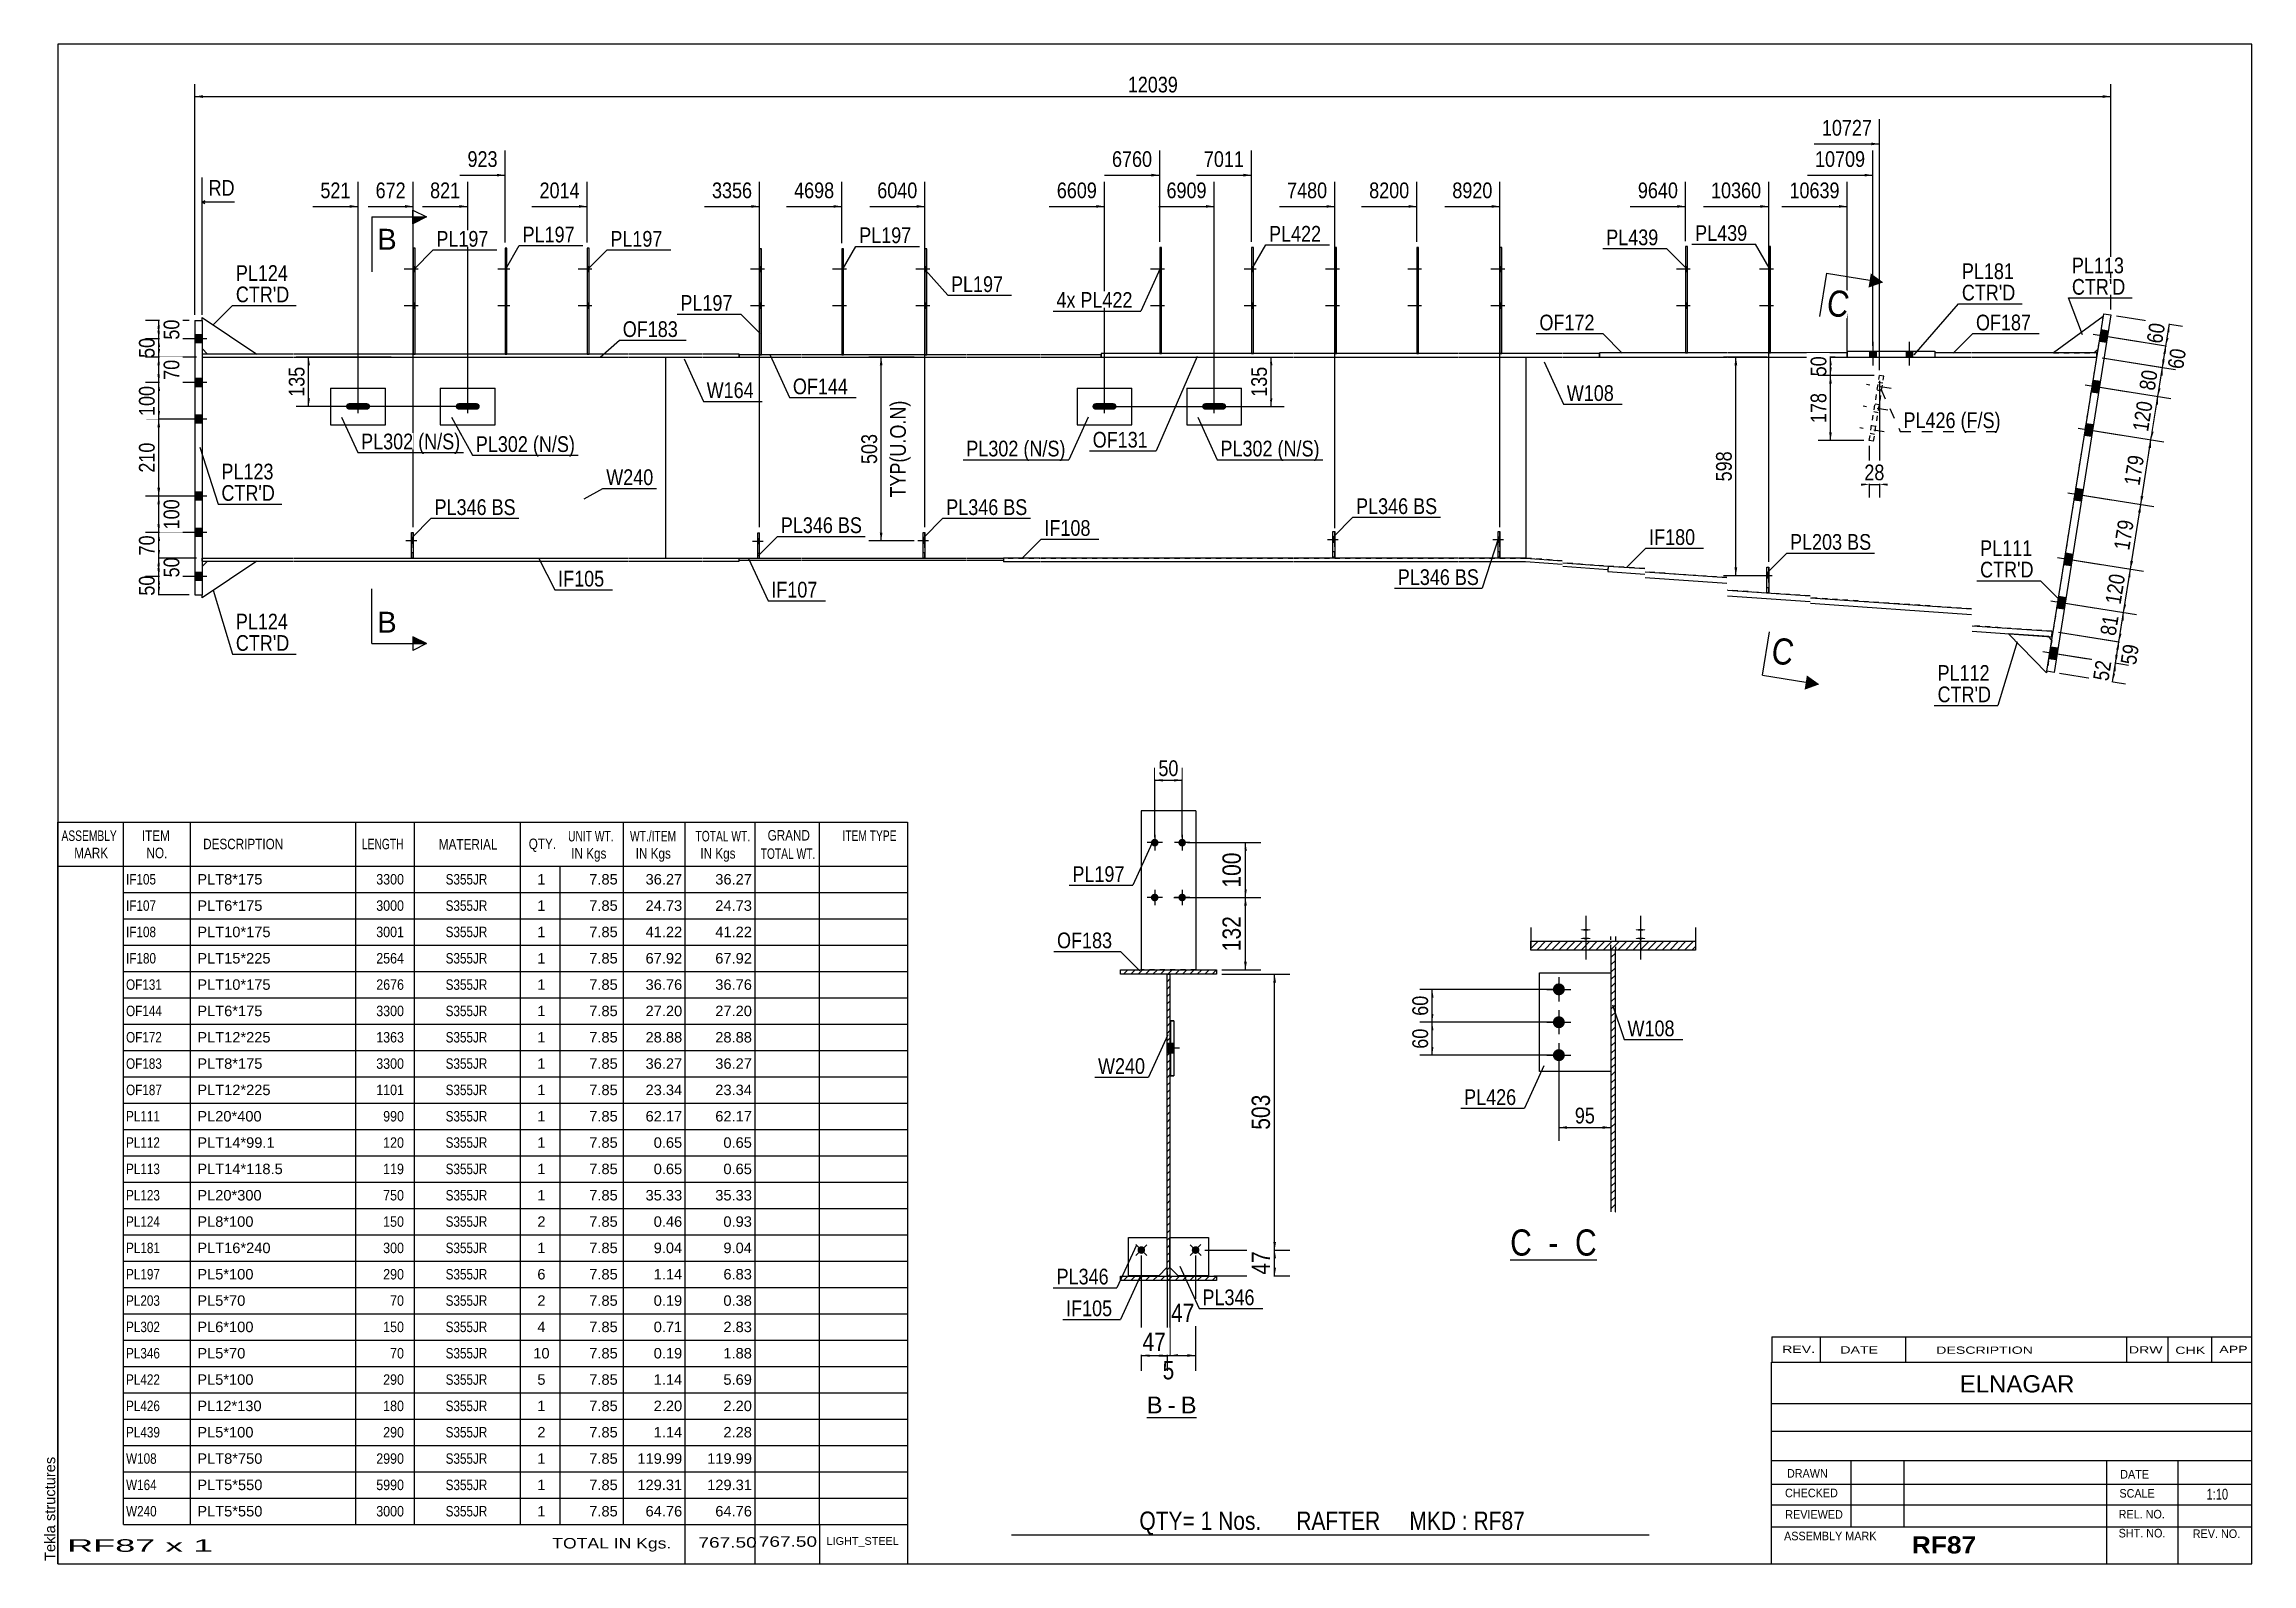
# Model space of a CAD drawing. Header units: millimetres. Extents: x -29 to 374, y -202 to 75.
import ezdxf

# ---------------------------------------------------------------- set-up
doc = ezdxf.new("R2010")
doc.units = ezdxf.units.MM
doc.linetypes.add('DXK_LINE_DOT1', pattern=[1.8814, 0.9407, -0.9407])
doc.linetypes.add('DXK_LINE_DOT2', pattern=[3.9198, 1.9599, -1.9599])
doc.styles.add('Arial', font='ARIAL.TTF', dxfattribs={"height": 0.2})
doc.styles.add('Arial Bold', font='ARIALBD.TTF', dxfattribs={"height": 0.2})
doc.styles.add('Arial Narrow', font='ARIALN.TTF', dxfattribs={"height": 0.2})

# ---------------------------------------------------------------- blocks, each defined once
blk = doc.blocks.new('Unknown-623588306-1210')
at = {"color": 5, "linetype": 'Continuous'}
for p, q in [((373.72, 75.37), (-26.28, 75.37)), ((-26.28, 75.37), (-26.28, -201.63)), ((373.72, -201.63), (373.72, 75.37)), ((-26.28, -201.63), (373.72, -201.63))]:
    blk.add_line(p, q, dxfattribs=at)
at = {"color": 174, "linetype": 'Continuous', "style": 'Arial'}
blk.add_text('Tekla structures', height=1.9102, rotation=90, dxfattribs=at).set_placement((-26.78, -201.13))
blk = doc.blocks.new('Unknown-623588306-12 - 6742')
at = {"color": 7, "linetype": 'Continuous'}
blk.add_line((238.5, -146.22), (254.28, -146.22), dxfattribs=at)
at = {"color": 0, "linetype": 'Continuous'}
blk.add_wipeout([(242.46, -145.47), (242.46, -140.47), (238.5, -140.47), (238.5, -145.47)], dxfattribs=at)
blk.add_wipeout([(248.82, -145.47), (248.82, -140.47), (243.96, -140.47), (243.96, -145.47)], dxfattribs=at)
at = {"color": 6, "linetype": 'Continuous', "style": 'Arial Narrow'}
for s, height, p in [('C', 4.77, (238.5, -145.47)), (' - ', 4.772, (243.96, -145.47))]:
    blk.add_text(s, height=height, dxfattribs=at).set_placement(p)
at = {"color": 0, "linetype": 'Continuous'}
blk.add_wipeout([(254.28, -145.47), (254.28, -140.47), (250.32, -140.47), (250.32, -145.47)], dxfattribs=at)
at = {"color": 6, "linetype": 'Continuous', "style": 'Arial Narrow'}
blk.add_text('C', height=4.77, dxfattribs=at).set_placement((250.32, -145.47))
blk = doc.blocks.new('Unknown-623588306-15 - 1229')
at = {"color": 7, "linetype": 'Continuous'}
blk.add_line((172.26, -174.98), (181.29, -174.98), dxfattribs=at)
at = {"color": 0, "linetype": 'Continuous'}
blk.add_wipeout([(175.11, -174.23), (175.11, -171.03), (172.26, -171.03), (172.26, -174.23)], dxfattribs=at)
blk.add_wipeout([(177.49, -174.23), (177.49, -171.03), (176.07, -171.03), (176.07, -174.23)], dxfattribs=at)
at = {"color": 96, "linetype": 'Continuous', "style": 'Arial'}
blk.add_text('B', height=3.06, dxfattribs=at).set_placement((172.26, -174.23))
at = {"color": 0, "linetype": 'Continuous'}
blk.add_wipeout([(181.29, -174.23), (181.29, -171.03), (178.45, -171.03), (178.45, -174.23)], dxfattribs=at)
at = {"color": 96, "linetype": 'Continuous', "style": 'Arial'}
for s, p in [('-', (176.07, -174.23)), ('B', (178.45, -174.23))]:
    blk.add_text(s, height=3.06, dxfattribs=at).set_placement(p)
blk = doc.blocks.new('Part-623588306-1593 - 1520')
at = {"color": 2, "linetype": 'Continuous'}
for p, q in [((97.95, -18.73), (97.95, -18.33)), ((97.95, -18.33), (109.19, -18.33)), ((109.19, -18.73), (97.95, -18.73)), ((109.29, -18.33), (124.16, -18.33)), ((124.16, -18.73), (109.29, -18.73)), ((124.26, -18.33), (139.33, -18.33)), ((139.33, -18.73), (124.26, -18.73)), ((139.43, -18.33), (146.09, -18.33)), ((146.09, -18.73), (139.43, -18.73)), ((146.09, -18.33), (146.09, -18.73))]:
    blk.add_line(p, q, dxfattribs=at)
blk = doc.blocks.new('Part-623588306-11665 - 1520')
at = {"color": 7, "linetype": 'DXK_LINE_DOT1'}
for p, q in [((206.18, -18.13), (206.18, -13.47)), ((206.18, -13.47), (206.51, -13.47)), ((206.51, -18.13), (206.51, -13.47)), ((206.18, -17.13), (206.51, -17.13)), ((206.51, -18.13), (206.18, -18.13))]:
    blk.add_line(p, q, dxfattribs=at)
blk = doc.blocks.new('Part-623588306-1544 - 1520')
at = {"color": 2, "linetype": 'Continuous'}
for p, q in [((23.43, 12.67), (33.43, 12.67)), ((23.43, 12.67), (23.43, 6)), ((33.43, 6), (33.43, 12.67)), ((23.43, 6), (33.43, 6))]:
    blk.add_line(p, q, dxfattribs=at)
blk = doc.blocks.new('Part-623588306-1549 - 1520')
at = {"color": 2, "linetype": 'Continuous'}
for p, q in [((16.67, 18.87), (0, 18.87)), ((0, 18.33), (16.67, 18.33)), ((62.78, 18.87), (16.77, 18.87)), ((16.77, 18.33), (62.78, 18.33)), ((77.75, 18.87), (62.88, 18.87)), ((62.88, 18.33), (77.75, 18.33)), ((91.18, 18.87), (77.85, 18.87)), ((77.85, 18.33), (91.18, 18.33)), ((97.95, 18.87), (91.28, 18.87)), ((91.28, 18.33), (97.95, 18.33)), ((97.95, 18.33), (97.95, 18.87))]:
    blk.add_line(p, q, dxfattribs=at)
at = {"color": 7, "linetype": 'DXK_LINE_DOT1'}
blk.add_line((0, 18.87), (0, 18.33), dxfattribs=at)
blk = doc.blocks.new('Bolt-623588306-2225 - 1520')
at = {"linetype": 'Continuous'}
for points in [[(55.58, 33.87), (55.58, 34.8), (55.25, 34.8), (55.25, 33.87)], [(55.58, 33.87), (55.58, 34.8), (55.25, 34.8), (55.25, 33.87)], [(55.58, 27.2), (55.58, 28.13), (55.25, 28.13), (55.25, 27.2)], [(55.58, 27.2), (55.58, 28.13), (55.25, 28.13), (55.25, 27.2)]]:
    blk.add_hatch(color=3, dxfattribs=at).paths.add_polyline_path(points)
at = {"color": 3, "linetype": 'Continuous'}
for p, q in [((56.12, 34.33), (53.92, 34.33)), ((56.12, 34.33), (53.92, 34.33)), ((55.58, 34.8), (55.25, 34.8)), ((55.58, 34.8), (55.25, 34.8)), ((55.58, 33.87), (55.25, 33.87)), ((55.58, 33.87), (55.25, 33.87)), ((56.12, 27.67), (53.92, 27.67)), ((56.12, 27.67), (53.92, 27.67)), ((55.58, 28.13), (55.25, 28.13)), ((55.58, 28.13), (55.25, 28.13)), ((55.58, 27.2), (55.25, 27.2)), ((55.58, 27.2), (55.25, 27.2))]:
    blk.add_line(p, q, dxfattribs=at)
blk = doc.blocks.new('Part-623588306-1571 - 1520')
at = {"color": 2, "linetype": 'Continuous'}
for p, q in [((163.95, 19), (163.95, 18.33)), ((198.88, 19), (163.95, 19)), ((163.95, 18.33), (198.88, 18.33)), ((214.04, 19), (198.98, 19)), ((198.98, 18.33), (214.04, 18.33)), ((229.01, 19), (214.14, 19)), ((214.14, 18.33), (229.01, 18.33)), ((248, 19), (229.11, 19)), ((229.11, 18.33), (248, 18.33)), ((254.77, 19), (248.1, 19)), ((248.1, 18.33), (254.77, 18.33))]:
    blk.add_line(p, q, dxfattribs=at)
at = {"color": 7, "linetype": 'DXK_LINE_DOT1'}
blk.add_line((254.77, 18.33), (254.77, 19), dxfattribs=at)
blk = doc.blocks.new('Bolt-623588306-11730 - 1520')
at = {"linetype": 'Continuous'}
for points in [[(101.99, 33.87), (101.99, 34.8), (101.66, 34.8), (101.66, 33.87)], [(101.99, 33.87), (101.99, 34.8), (101.66, 34.8), (101.66, 33.87)], [(101.99, 27.2), (101.99, 28.13), (101.66, 28.13), (101.66, 27.2)], [(101.99, 27.2), (101.99, 28.13), (101.66, 28.13), (101.66, 27.2)]]:
    blk.add_hatch(color=3, dxfattribs=at).paths.add_polyline_path(points)
at = {"color": 3, "linetype": 'Continuous'}
for p, q in [((102.53, 34.33), (99.99, 34.33)), ((102.53, 34.33), (99.99, 34.33)), ((101.99, 34.8), (101.66, 34.8)), ((101.99, 34.8), (101.66, 34.8)), ((101.99, 33.87), (101.66, 33.87)), ((101.99, 33.87), (101.66, 33.87)), ((102.53, 27.67), (99.99, 27.67)), ((102.53, 27.67), (99.99, 27.67)), ((101.99, 28.13), (101.66, 28.13)), ((101.99, 28.13), (101.66, 28.13)), ((101.99, 27.2), (101.66, 27.2)), ((101.99, 27.2), (101.66, 27.2))]:
    blk.add_line(p, q, dxfattribs=at)
blk = doc.blocks.new('Part-623588306-2069 - 1520')
at = {"color": 2, "linetype": 'Continuous'}
for p, q in [((191.68, 38.33), (191.34, 38.33)), ((191.34, 38.33), (191.34, 19)), ((191.68, 19), (191.68, 38.33))]:
    blk.add_line(p, q, dxfattribs=at)
at = {"color": 7, "linetype": 'DXK_LINE_DOT1'}
blk.add_line((191.34, 19), (191.68, 19), dxfattribs=at)
blk = doc.blocks.new('Part-623588306-1615 - 1520')
at = {"color": 2, "linetype": 'Continuous'}
for p, q in [((97.95, 18.73), (97.95, 18.33)), ((109.19, 18.73), (97.95, 18.73)), ((97.95, 18.33), (109.19, 18.33)), ((124.16, 18.73), (109.29, 18.73)), ((109.29, 18.33), (124.16, 18.33)), ((139.33, 18.73), (124.26, 18.73)), ((124.26, 18.33), (139.33, 18.33)), ((152.76, 18.73), (139.43, 18.73)), ((139.43, 18.33), (152.76, 18.33)), ((163.95, 18.73), (152.86, 18.73)), ((152.86, 18.33), (163.95, 18.33)), ((163.95, 18.33), (163.95, 18.73))]:
    blk.add_line(p, q, dxfattribs=at)
blk = doc.blocks.new('Part-623588306-1875 - 1520')
at = {"color": 2, "linetype": 'Continuous'}
for p, q in [((241.33, 18.33), (241.33, -18.33)), ((337.28, -31.65), (337.51, -31.67))]:
    blk.add_line(p, q, dxfattribs=at)
at = {"color": 7, "linetype": 'DXK_LINE_DOT1'}
for p, q in [((241.33, 18.33), (248, 18.33)), ((248.1, 18.33), (263.03, 18.33)), ((263.13, 18.33), (278, 18.33)), ((278.1, 18.33), (293.17, 18.33)), ((293.27, 18.33), (322.6, 18.33)), ((322.7, 18.33), (345.46, 18.33)), ((337.51, -31.67), (345.46, 18.33)), ((248, -18.8), (241.33, -18.33)), ((263.03, -20.24), (248.1, -19.2)), ((278, -21.88), (263.13, -20.84)), ((293.17, -25.22), (278.1, -24.17)), ((322.6, -27.57), (293.27, -25.53)), ((337.28, -31.65), (322.7, -30.64))]:
    blk.add_line(p, q, dxfattribs=at)
blk = doc.blocks.new('Part-623588306-1620 - 1520')
at = {"color": 2, "linetype": 'Continuous'}
for p, q in [((0, -18.33), (16.67, -18.33)), ((0, -18.87), (16.67, -18.87)), ((16.77, -18.33), (62.78, -18.33)), ((16.77, -18.87), (62.78, -18.87)), ((62.88, -18.33), (77.75, -18.33)), ((62.88, -18.87), (77.75, -18.87)), ((77.85, -18.33), (91.18, -18.33)), ((77.85, -18.87), (91.18, -18.87)), ((91.28, -18.33), (97.95, -18.33)), ((91.28, -18.87), (97.95, -18.87)), ((97.95, -18.87), (97.95, -18.33))]:
    blk.add_line(p, q, dxfattribs=at)
at = {"color": 7, "linetype": 'DXK_LINE_DOT1'}
blk.add_line((0, -18.87), (0, -18.33), dxfattribs=at)
blk = doc.blocks.new('Part-623588306-1642 - 1520')
at = {"color": 2, "linetype": 'Continuous'}
blk.add_line((84.52, 18.33), (84.52, -18.33), dxfattribs=at)
at = {"color": 7, "linetype": 'DXK_LINE_DOT1'}
for p, q in [((84.52, 18.33), (91.18, 18.33)), ((91.28, 18.33), (109.19, 18.33)), ((109.29, 18.33), (124.16, 18.33)), ((124.26, 18.33), (139.33, 18.33)), ((139.43, 18.33), (152.76, 18.33)), ((152.86, 18.33), (198.88, 18.33)), ((198.98, 18.33), (214.04, 18.33)), ((214.14, 18.33), (229.01, 18.33)), ((229.11, 18.33), (241.33, 18.33)), ((241.33, 18.33), (241.33, -18.33)), ((84.52, -18.33), (91.18, -18.33)), ((91.28, -18.33), (109.19, -18.33)), ((109.29, -18.33), (124.16, -18.33)), ((124.26, -18.33), (139.33, -18.33)), ((139.43, -18.33), (152.76, -18.33)), ((152.86, -18.33), (198.88, -18.33)), ((198.98, -18.33), (214.04, -18.33)), ((214.14, -18.33), (229.01, -18.33)), ((229.11, -18.33), (241.33, -18.33))]:
    blk.add_line(p, q, dxfattribs=at)
blk = doc.blocks.new('Part-623588306-2126 - 1520')
at = {"color": 7, "linetype": 'DXK_LINE_DOT1'}
for p, q in [((0, 18.33), (0, -18.33)), ((0, 18.33), (16.67, 18.33)), ((16.77, 18.33), (62.78, 18.33)), ((62.88, 18.33), (77.75, 18.33)), ((77.85, 18.33), (84.52, 18.33)), ((0, -18.33), (16.67, -18.33)), ((16.77, -18.33), (62.78, -18.33)), ((62.88, -18.33), (77.75, -18.33)), ((77.85, -18.33), (84.52, -18.33))]:
    blk.add_line(p, q, dxfattribs=at)
at = {"color": 2, "linetype": 'Continuous'}
blk.add_line((84.52, 18.33), (84.52, -18.33), dxfattribs=at)
blk = doc.blocks.new('Part-623588306-1664 - 1520')
at = {"color": 2, "linetype": 'Continuous'}
for p, q in [((263.03, 19.13), (254.77, 19.13)), ((254.77, 19.13), (254.77, 18.33)), ((254.77, 18.33), (263.03, 18.33)), ((278, 19.13), (263.13, 19.13)), ((263.13, 18.33), (278, 18.33)), ((293.17, 19.13), (278.1, 19.13)), ((278.1, 18.33), (293.17, 18.33)), ((299.93, 19.13), (293.27, 19.13)), ((293.27, 18.33), (299.93, 18.33))]:
    blk.add_line(p, q, dxfattribs=at)
at = {"color": 7, "linetype": 'DXK_LINE_DOT1'}
blk.add_line((299.93, 18.33), (299.93, 19.13), dxfattribs=at)
blk = doc.blocks.new('Part-623588306-1966 - 1520')
at = {"color": 2, "linetype": 'Continuous'}
for p, q in [((322.6, 19.13), (315.93, 19.13)), ((315.93, 18.33), (322.6, 18.33)), ((345.46, 19.13), (322.7, 19.13)), ((322.7, 18.33), (345.46, 18.33)), ((345.46, 18.33), (345.46, 19.13))]:
    blk.add_line(p, q, dxfattribs=at)
at = {"color": 7, "linetype": 'DXK_LINE_DOT1'}
blk.add_line((315.93, 19.13), (315.93, 18.33), dxfattribs=at)
blk = doc.blocks.new('Part-623588306-1717 - 1520')
at = {"color": 2, "linetype": 'Continuous'}
for p, q in [((336.35, -38.95), (346.71, 26.23)), ((348.03, 26.02), (337.67, -39.16)), ((346.71, 26.23), (348.03, 26.02)), ((337.67, -39.16), (336.35, -38.95))]:
    blk.add_line(p, q, dxfattribs=at)
blk = doc.blocks.new('Part-623588306-1838 - 1520')
at = {"color": 2, "linetype": 'Continuous'}
for p, q in [((10, -18.87), (0, -25.53)), ((1, -18.87), (0, -19.87)), ((0, -25.53), (0, -25))]:
    blk.add_line(p, q, dxfattribs=at)
at = {"color": 7, "linetype": 'DXK_LINE_DOT1'}
for p, q in [((0, -19.87), (0, -25)), ((1, -18.87), (10, -18.87))]:
    blk.add_line(p, q, dxfattribs=at)
blk = doc.blocks.new('Part-623588306-11663 - 1520')
at = {"color": 2, "linetype": 'Continuous'}
for p, q in [((174.93, 38.33), (174.59, 38.33)), ((174.59, 38.33), (174.59, 19)), ((174.93, 19), (174.93, 38.33))]:
    blk.add_line(p, q, dxfattribs=at)
at = {"color": 7, "linetype": 'DXK_LINE_DOT1'}
blk.add_line((174.59, 19), (174.93, 19), dxfattribs=at)
blk = doc.blocks.new('Bolt-623588306-2236 - 1520')
at = {"linetype": 'Continuous'}
blk.add_hatch(color=3, dxfattribs=at).paths.add_polyline_path([(50.46, 8.91), (50.59, 9.1), (50.63, 9.33), (50.59, 9.56), (50.46, 9.76), (50.26, 9.89), (50.03, 9.93), (46.83, 9.93), (46.6, 9.89), (46.41, 9.76), (46.28, 9.56), (46.23, 9.33), (46.28, 9.1), (46.41, 8.91), (46.6, 8.78), (46.83, 8.73), (50.03, 8.73), (50.26, 8.78)])
at = {"color": 3, "linetype": 'Continuous'}
for p, q in [((47.23, 9.33), (49.63, 9.33)), ((48.43, 8.13), (48.43, 10.53))]:
    blk.add_line(p, q, dxfattribs=at)
blk = doc.blocks.new('Part-623588306-1746 - 1520')
at = {"color": 2, "linetype": 'Continuous'}
for p, q in [((336.3, -39.25), (329.37, -32.11)), ((336.68, -32.62), (329.37, -32.11)), ((337.24, -33.32), (336.68, -32.62)), ((336.35, -38.95), (336.3, -39.25))]:
    blk.add_line(p, q, dxfattribs=at)
at = {"color": 7, "linetype": 'DXK_LINE_DOT1'}
blk.add_line((337.24, -33.32), (336.35, -38.95), dxfattribs=at)
blk = doc.blocks.new('Bolt-623588306-2229 - 1520')
at = {"linetype": 'Continuous'}
for points in [[(304, 18.33), (305.2, 18.33), (305.2, 19.4), (304, 19.4)], [(304, 18.33), (305.2, 18.33), (305.2, 19.4), (304, 19.4)], [(310.67, 18.33), (311.87, 18.33), (311.87, 19.4), (310.67, 19.4)], [(310.67, 18.33), (311.87, 18.33), (311.87, 19.4), (310.67, 19.4)]]:
    blk.add_hatch(color=3, dxfattribs=at).paths.add_polyline_path(points)
at = {"color": 3, "linetype": 'Continuous'}
for p, q in [((304.6, 21.13), (304.6, 16.8)), ((304.6, 21.13), (304.6, 16.8)), ((311.27, 21.13), (311.27, 16.8)), ((311.27, 21.13), (311.27, 16.8)), ((304, 19.4), (304, 18.33)), ((304, 19.4), (304, 18.33)), ((305.2, 19.4), (305.2, 18.33)), ((305.2, 19.4), (305.2, 18.33)), ((310.67, 19.4), (310.67, 18.33)), ((310.67, 19.4), (310.67, 18.33)), ((311.87, 19.4), (311.87, 18.33)), ((311.87, 19.4), (311.87, 18.33))]:
    blk.add_line(p, q, dxfattribs=at)
blk = doc.blocks.new('Part-623588306-1775 - 1520')
at = {"color": 2, "linetype": 'Continuous'}
for p, q in [((346.63, 25.72), (337.58, 19.13)), ((344.92, 19.13), (345.69, 19.79))]:
    blk.add_line(p, q, dxfattribs=at)
at = {"color": 7, "linetype": 'DXK_LINE_DOT1'}
for p, q in [((345.69, 19.79), (346.63, 25.72)), ((337.58, 19.13), (344.92, 19.13))]:
    blk.add_line(p, q, dxfattribs=at)
blk = doc.blocks.new('Part-623588306-1804 - 1520')
at = {"color": 2, "linetype": 'Continuous'}
for p, q in [((-1.33, 25), (0, 25)), ((-1.33, 25), (-1.33, -25)), ((0, 25), (0, -25)), ((-1.33, -25), (0, -25))]:
    blk.add_line(p, q, dxfattribs=at)
blk = doc.blocks.new('Bolt-623588306-2128 - 1520')
at = {"linetype": 'Continuous'}
blk.add_hatch(color=3, dxfattribs=at).paths.add_polyline_path([(166.55, 8.91), (166.68, 9.1), (166.73, 9.33), (166.68, 9.56), (166.55, 9.76), (166.36, 9.89), (166.13, 9.93), (162.93, 9.93), (162.7, 9.89), (162.5, 9.76), (162.37, 9.56), (162.33, 9.33), (162.37, 9.1), (162.5, 8.91), (162.7, 8.78), (162.93, 8.73), (166.13, 8.73), (166.36, 8.78)])
at = {"color": 3, "linetype": 'Continuous'}
for p, q in [((163.33, 9.33), (165.73, 9.33)), ((164.53, 8.13), (164.53, 10.53))]:
    blk.add_line(p, q, dxfattribs=at)
blk = doc.blocks.new('Part-623588306-2064 - 1520')
at = {"color": 2, "linetype": 'Continuous'}
for p, q in [((55.58, 38.2), (55.25, 38.2)), ((55.25, 38.2), (55.25, 18.87)), ((55.58, 18.87), (55.58, 38.2))]:
    blk.add_line(p, q, dxfattribs=at)
at = {"color": 7, "linetype": 'DXK_LINE_DOT1'}
blk.add_line((55.25, 18.87), (55.58, 18.87), dxfattribs=at)
blk = doc.blocks.new('Part-623588306-1961 - 1520')
at = {"color": 2, "linetype": 'Continuous'}
for p, q in [((299.93, 19.4), (299.93, 18.33)), ((299.93, 19.4), (315.93, 19.4)), ((299.93, 18.33), (315.93, 18.33)), ((315.93, 19.4), (315.93, 18.33))]:
    blk.add_line(p, q, dxfattribs=at)
blk = doc.blocks.new('Part-623588306-1833 - 1520')
at = {"color": 2, "linetype": 'Continuous'}
for p, q in [((0, 25), (0, 25.53)), ((0, 25.53), (10, 18.87)), ((0, 19.87), (1, 18.87))]:
    blk.add_line(p, q, dxfattribs=at)
at = {"color": 7, "linetype": 'DXK_LINE_DOT1'}
for p, q in [((0, 25), (0, 19.87)), ((10, 18.87), (1, 18.87))]:
    blk.add_line(p, q, dxfattribs=at)
blk = doc.blocks.new('Part-623588306-1843 - 1520')
at = {"color": 2, "linetype": 'Continuous'}
for p, q in [((179.53, 12.67), (189.53, 12.67)), ((179.53, 12.67), (179.53, 6)), ((189.53, 6), (189.53, 12.67)), ((179.53, 6), (189.53, 6))]:
    blk.add_line(p, q, dxfattribs=at)
blk = doc.blocks.new('Part-623588306-1848 - 1520')
at = {"color": 2, "linetype": 'Continuous'}
for p, q in [((159.53, 12.67), (169.53, 12.67)), ((159.53, 12.67), (159.53, 6)), ((169.53, 6), (169.53, 12.67)), ((159.53, 6), (169.53, 6))]:
    blk.add_line(p, q, dxfattribs=at)
blk = doc.blocks.new('Bolt-623588306-11699 - 1520')
at = {"linetype": 'Continuous'}
for points in [[(70.55, 33.87), (70.55, 34.8), (70.22, 34.8), (70.22, 33.87)], [(70.55, 33.87), (70.55, 34.8), (70.22, 34.8), (70.22, 33.87)], [(70.55, 27.2), (70.55, 28.13), (70.22, 28.13), (70.22, 27.2)], [(70.55, 27.2), (70.55, 28.13), (70.22, 28.13), (70.22, 27.2)]]:
    blk.add_hatch(color=3, dxfattribs=at).paths.add_polyline_path(points)
at = {"color": 3, "linetype": 'Continuous'}
for p, q in [((71.08, 34.33), (68.55, 34.33)), ((71.08, 34.33), (68.55, 34.33)), ((70.55, 34.8), (70.22, 34.8)), ((70.55, 34.8), (70.22, 34.8)), ((70.55, 33.87), (70.22, 33.87)), ((70.55, 33.87), (70.22, 33.87)), ((71.08, 27.67), (68.55, 27.67)), ((71.08, 27.67), (68.55, 27.67)), ((70.55, 28.13), (70.22, 28.13)), ((70.55, 28.13), (70.22, 28.13)), ((70.55, 27.2), (70.22, 27.2)), ((70.55, 27.2), (70.22, 27.2))]:
    blk.add_line(p, q, dxfattribs=at)
blk = doc.blocks.new('Part-623588306-1853 - 1520')
at = {"color": 2, "linetype": 'Continuous'}
for p, q in [((43.43, 12.67), (53.43, 12.67)), ((43.43, 12.67), (43.43, 6)), ((53.43, 6), (53.43, 12.67)), ((43.43, 6), (53.43, 6))]:
    blk.add_line(p, q, dxfattribs=at)
blk = doc.blocks.new('Part-623588306-11654 - 1520')
at = {"color": 2, "linetype": 'Continuous'}
for p, q in [((70.55, 38.2), (70.22, 38.2)), ((70.22, 38.2), (70.22, 18.87)), ((70.55, 18.87), (70.55, 38.2))]:
    blk.add_line(p, q, dxfattribs=at)
at = {"color": 7, "linetype": 'DXK_LINE_DOT1'}
blk.add_line((70.22, 18.87), (70.55, 18.87), dxfattribs=at)
blk = doc.blocks.new('Bolt-623588306-2129 - 1520')
at = {"linetype": 'Continuous'}
for points in [[(346.25, 23.34), (345.92, 21.23), (347.23, 21.02), (347.57, 23.13)], [(346.25, 23.34), (345.92, 21.23), (347.23, 21.02), (347.57, 23.13)], [(344.79, 14.12), (344.45, 12.01), (345.77, 11.8), (346.1, 13.91)], [(344.79, 14.12), (344.45, 12.01), (345.77, 11.8), (346.1, 13.91)], [(343.53, 6.22), (343.2, 4.11), (344.51, 3.9), (344.85, 6.01)], [(343.53, 6.22), (343.2, 4.11), (344.51, 3.9), (344.85, 6.01)], [(341.66, -5.58), (341.32, -7.68), (342.64, -7.89), (342.97, -5.79)], [(341.66, -5.58), (341.32, -7.68), (342.64, -7.89), (342.97, -5.79)], [(339.78, -17.37), (339.44, -19.48), (340.76, -19.69), (341.1, -17.58)], [(339.78, -17.37), (339.44, -19.48), (340.76, -19.69), (341.1, -17.58)], [(338.52, -25.27), (338.19, -27.38), (339.5, -27.59), (339.84, -25.48)], [(338.52, -25.27), (338.19, -27.38), (339.5, -27.59), (339.84, -25.48)], [(337.06, -34.49), (336.72, -36.6), (338.04, -36.81), (338.37, -34.7)], [(337.06, -34.49), (336.72, -36.6), (338.04, -36.81), (338.37, -34.7)]]:
    blk.add_hatch(color=3, dxfattribs=at).paths.add_polyline_path(points)
at = {"color": 3, "linetype": 'Continuous'}
for p, q in [((344.79, 22.49), (352.67, 21.24)), ((344.79, 22.49), (352.67, 21.24)), ((345.92, 21.23), (347.23, 21.02)), ((345.92, 21.23), (347.23, 21.02)), ((346.25, 23.34), (347.57, 23.13)), ((346.25, 23.34), (347.57, 23.13)), ((343.32, 13.27), (351.2, 12.02)), ((343.32, 13.27), (351.2, 12.02)), ((344.79, 14.12), (346.1, 13.91)), ((344.79, 14.12), (346.1, 13.91)), ((344.45, 12.01), (345.77, 11.8)), ((344.45, 12.01), (345.77, 11.8)), ((342.06, 5.37), (349.95, 4.12)), ((342.06, 5.37), (349.95, 4.12)), ((343.2, 4.11), (344.51, 3.9)), ((343.2, 4.11), (344.51, 3.9)), ((343.53, 6.22), (344.85, 6.01)), ((343.53, 6.22), (344.85, 6.01)), ((340.19, -6.42), (348.07, -7.68)), ((340.19, -6.42), (348.07, -7.68)), ((341.32, -7.68), (342.64, -7.89)), ((341.32, -7.68), (342.64, -7.89)), ((341.66, -5.58), (342.97, -5.79)), ((341.66, -5.58), (342.97, -5.79)), ((338.31, -18.22), (346.2, -19.47)), ((338.31, -18.22), (346.2, -19.47)), ((339.44, -19.48), (340.76, -19.69)), ((339.44, -19.48), (340.76, -19.69)), ((339.78, -17.37), (341.1, -17.58)), ((339.78, -17.37), (341.1, -17.58)), ((337.06, -26.12), (344.94, -27.37)), ((337.06, -26.12), (344.94, -27.37)), ((338.19, -27.38), (339.5, -27.59)), ((338.19, -27.38), (339.5, -27.59)), ((338.52, -25.27), (339.84, -25.48)), ((338.52, -25.27), (339.84, -25.48)), ((335.59, -35.34), (343.47, -36.59)), ((335.59, -35.34), (343.47, -36.59)), ((337.06, -34.49), (338.37, -34.7)), ((337.06, -34.49), (338.37, -34.7)), ((336.72, -36.6), (338.04, -36.81)), ((336.72, -36.6), (338.04, -36.81))]:
    blk.add_line(p, q, dxfattribs=at)
blk = doc.blocks.new('Part-623588306-1988 - 1520')
at = {"color": 2, "linetype": 'Continuous'}
for p, q in [((256.37, -19.77), (256.3, -20.77)), ((256.37, -19.77), (263.03, -20.24)), ((256.3, -20.77), (263.03, -21.24)), ((263.13, -20.84), (278, -21.88)), ((263.13, -21.84), (278, -22.88)), ((278.1, -24.17), (293.17, -25.22)), ((278.1, -25.17), (293.17, -26.22)), ((293.27, -25.53), (322.6, -27.57)), ((293.27, -26.53), (322.6, -28.57)), ((322.7, -30.64), (337.28, -31.65)), ((322.7, -31.64), (337.22, -32.65)), ((337.28, -31.65), (337.22, -32.65))]:
    blk.add_line(p, q, dxfattribs=at)
blk = doc.blocks.new('Part-623588306-11672 - 1520')
at = {"color": 2, "linetype": 'Continuous'}
for p, q in [((236.98, 38.33), (236.64, 38.33)), ((236.64, 38.33), (236.64, 19)), ((236.98, 19), (236.98, 38.33))]:
    blk.add_line(p, q, dxfattribs=at)
at = {"color": 7, "linetype": 'DXK_LINE_DOT1'}
blk.add_line((236.64, 19), (236.98, 19), dxfattribs=at)
blk = doc.blocks.new('Part-623588306-2010 - 1520')
at = {"color": 2, "linetype": 'Continuous'}
for p, q in [((152.76, -18.33), (146.09, -18.33)), ((146.09, -18.33), (146.09, -19)), ((152.76, -19), (146.09, -19)), ((198.88, -18.33), (152.86, -18.33)), ((198.88, -19), (152.86, -19)), ((214.04, -18.33), (198.98, -18.33)), ((214.04, -19), (198.98, -19)), ((229.01, -18.33), (214.14, -18.33)), ((229.01, -19), (214.14, -19)), ((241.33, -18.33), (229.11, -18.33)), ((241.31, -19), (229.11, -19)), ((248, -19.47), (241.31, -19)), ((241.33, -18.33), (248, -18.8)), ((248.1, -19.2), (256.37, -19.77)), ((256.32, -20.44), (248.1, -19.87))]:
    blk.add_line(p, q, dxfattribs=at)
at = {"color": 7, "linetype": 'DXK_LINE_DOT1'}
blk.add_line((256.37, -19.77), (256.32, -20.44), dxfattribs=at)
blk = doc.blocks.new('Bolt-623588306-2127 - 1520')
at = {"linetype": 'Continuous'}
blk.add_hatch(color=3, dxfattribs=at).paths.add_polyline_path([(186.55, 8.91), (186.68, 9.1), (186.73, 9.33), (186.68, 9.56), (186.55, 9.76), (186.36, 9.89), (186.13, 9.93), (182.93, 9.93), (182.7, 9.89), (182.5, 9.76), (182.37, 9.56), (182.33, 9.33), (182.37, 9.1), (182.5, 8.91), (182.7, 8.78), (182.93, 8.73), (186.13, 8.73), (186.36, 8.78)])
at = {"color": 3, "linetype": 'Continuous'}
for p, q in [((183.33, 9.33), (185.73, 9.33)), ((184.53, 8.13), (184.53, 10.53))]:
    blk.add_line(p, q, dxfattribs=at)
blk = doc.blocks.new('Bolt-623588306-2130 - 1520')
at = {"linetype": 'Continuous'}
for points in [[(-1.33, 22.4), (-1.33, 20.93), (0, 20.93), (0, 22.4)], [(-1.33, 22.4), (-1.33, 20.93), (0, 20.93), (0, 22.4)], [(-1.33, 14.4), (-1.33, 12.93), (0, 12.93), (0, 14.4)], [(-1.33, 14.4), (-1.33, 12.93), (0, 12.93), (0, 14.4)], [(-1.33, 7.73), (-1.33, 6.27), (0, 6.27), (0, 7.73)], [(-1.33, 7.73), (-1.33, 6.27), (0, 6.27), (0, 7.73)], [(-1.33, -6.27), (-1.33, -7.73), (0, -7.73), (0, -6.27)], [(-1.33, -6.27), (-1.33, -7.73), (0, -7.73), (0, -6.27)], [(-1.33, -12.93), (-1.33, -14.4), (0, -14.4), (0, -12.93)], [(-1.33, -12.93), (-1.33, -14.4), (0, -14.4), (0, -12.93)], [(-1.33, -20.93), (-1.33, -22.4), (0, -22.4), (0, -20.93)], [(-1.33, -20.93), (-1.33, -22.4), (0, -22.4), (0, -20.93)]]:
    blk.add_hatch(color=3, dxfattribs=at).paths.add_polyline_path(points)
at = {"color": 3, "linetype": 'Continuous'}
for p, q in [((0.89, 21.67), (-5.33, 21.67)), ((0.89, 21.67), (-5.33, 21.67)), ((0, 22.4), (-1.33, 22.4)), ((0, 22.4), (-1.33, 22.4)), ((0, 20.93), (-1.33, 20.93)), ((0, 20.93), (-1.33, 20.93)), ((0.89, 13.67), (-5.33, 13.67)), ((0.89, 13.67), (-5.33, 13.67)), ((0, 14.4), (-1.33, 14.4)), ((0, 14.4), (-1.33, 14.4)), ((0, 12.93), (-1.33, 12.93)), ((0, 12.93), (-1.33, 12.93)), ((0.89, 7), (-5.33, 7)), ((0.89, 7), (-5.33, 7)), ((0, 7.73), (-1.33, 7.73)), ((0, 7.73), (-1.33, 7.73)), ((0, 6.27), (-1.33, 6.27)), ((0, 6.27), (-1.33, 6.27)), ((0.89, -7), (-5.33, -7)), ((0.89, -7), (-5.33, -7)), ((0, -6.27), (-1.33, -6.27)), ((0, -6.27), (-1.33, -6.27)), ((0, -7.73), (-1.33, -7.73)), ((0, -7.73), (-1.33, -7.73)), ((0.89, -13.67), (-5.33, -13.67)), ((0.89, -13.67), (-5.33, -13.67)), ((0, -12.93), (-1.33, -12.93)), ((0, -12.93), (-1.33, -12.93)), ((0, -14.4), (-1.33, -14.4)), ((0, -14.4), (-1.33, -14.4)), ((0.89, -21.67), (-5.33, -21.67)), ((0.89, -21.67), (-5.33, -21.67)), ((0, -20.93), (-1.33, -20.93)), ((0, -20.93), (-1.33, -20.93)), ((0, -22.4), (-1.33, -22.4)), ((0, -22.4), (-1.33, -22.4))]:
    blk.add_line(p, q, dxfattribs=at)
blk = doc.blocks.new('Part-623588306-11651 - 1520')
at = {"color": 2, "linetype": 'Continuous'}
for p, q in [((38.17, -18.31), (38.17, -13.65)), ((38.17, -13.65), (38.5, -13.65)), ((38.5, -13.65), (38.5, -18.31)), ((38.5, -18.31), (38.17, -18.31))]:
    blk.add_line(p, q, dxfattribs=at)
blk = doc.blocks.new('Bolt-623588306-2215 - 1520')
at = {"linetype": 'Continuous'}
blk.add_hatch(color=3, dxfattribs=at).paths.add_polyline_path([(30.46, 8.91), (30.59, 9.1), (30.63, 9.33), (30.59, 9.56), (30.46, 9.76), (30.26, 9.89), (30.03, 9.93), (26.83, 9.93), (26.6, 9.89), (26.41, 9.76), (26.28, 9.56), (26.23, 9.33), (26.28, 9.1), (26.41, 8.91), (26.6, 8.78), (26.83, 8.73), (30.03, 8.73), (30.26, 8.78)])
at = {"color": 3, "linetype": 'Continuous'}
for p, q in [((27.23, 9.33), (29.63, 9.33)), ((28.43, 8.13), (28.43, 10.53))]:
    blk.add_line(p, q, dxfattribs=at)
blk = doc.blocks.new('Part-623588306-11668 - 1520')
at = {"color": 2, "linetype": 'Continuous'}
for p, q in [((206.18, -18.13), (206.18, -13.47)), ((206.18, -13.47), (206.51, -13.47)), ((206.51, -13.47), (206.51, -18.13)), ((206.51, -18.13), (206.18, -18.13))]:
    blk.add_line(p, q, dxfattribs=at)
blk = doc.blocks.new('Bolt-623588306-2222 - 1520')
at = {"color": 3, "linetype": 'DXK_LINE_DOT2'}
for p, q in [((307.97, 12.61), (303.49, 13.32)), ((306.21, 12.14), (305.42, 12.27)), ((306.44, 13.59), (305.65, 13.72)), ((307.34, 8.66), (302.86, 9.37)), ((305.58, 8.19), (304.79, 8.32)), ((305.81, 9.64), (305.02, 9.77)), ((306.71, 4.71), (302.23, 5.42)), ((304.95, 4.24), (304.16, 4.37)), ((305.18, 5.69), (304.39, 5.82))]:
    blk.add_line(p, q, dxfattribs=at)
blk = doc.blocks.new('Bolt-623588306-2224 - 1520')
at = {"linetype": 'Continuous'}
for points in [[(191.68, 33.87), (191.68, 34.8), (191.34, 34.8), (191.34, 33.87)], [(191.68, 33.87), (191.68, 34.8), (191.34, 34.8), (191.34, 33.87)], [(191.68, 27.2), (191.68, 28.13), (191.34, 28.13), (191.34, 27.2)], [(191.68, 27.2), (191.68, 28.13), (191.34, 28.13), (191.34, 27.2)]]:
    blk.add_hatch(color=3, dxfattribs=at).paths.add_polyline_path(points)
at = {"color": 3, "linetype": 'Continuous'}
for p, q in [((192.21, 34.33), (190.01, 34.33)), ((192.21, 34.33), (190.01, 34.33)), ((191.68, 34.8), (191.34, 34.8)), ((191.68, 34.8), (191.34, 34.8)), ((191.68, 33.87), (191.34, 33.87)), ((191.68, 33.87), (191.34, 33.87)), ((192.21, 27.67), (190.01, 27.67)), ((192.21, 27.67), (190.01, 27.67)), ((191.68, 28.13), (191.34, 28.13)), ((191.68, 28.13), (191.34, 28.13)), ((191.68, 27.2), (191.34, 27.2)), ((191.68, 27.2), (191.34, 27.2))]:
    blk.add_line(p, q, dxfattribs=at)
blk = doc.blocks.new('Part-623588306-2241 - 1520')
at = {"color": 7, "linetype": 'DXK_LINE_DOT1'}
for p, q in [((303.96, 3.12), (305.84, 14.97)), ((304.75, 2.99), (306.63, 14.84)), ((306.63, 14.84), (305.84, 14.97)), ((304.75, 2.99), (303.96, 3.12))]:
    blk.add_line(p, q, dxfattribs=at)
blk = doc.blocks.new('Part-623588306-11647 - 1520')
at = {"color": 2, "linetype": 'Continuous'}
for p, q in [((38.83, 38.2), (38.5, 38.2)), ((38.5, 38.2), (38.5, 18.87)), ((38.83, 18.87), (38.83, 38.2))]:
    blk.add_line(p, q, dxfattribs=at)
at = {"color": 7, "linetype": 'DXK_LINE_DOT1'}
blk.add_line((38.5, 18.87), (38.83, 18.87), dxfattribs=at)
blk = doc.blocks.new('Part-623588306-11648 - 1520')
at = {"color": 7, "linetype": 'DXK_LINE_DOT1'}
for p, q in [((38.17, -18.31), (38.17, -13.65)), ((38.17, -13.65), (38.5, -13.65)), ((38.5, -18.31), (38.5, -13.65)), ((38.17, -17.31), (38.5, -17.31)), ((38.5, -18.31), (38.17, -18.31))]:
    blk.add_line(p, q, dxfattribs=at)
blk = doc.blocks.new('Part-623588306-11655 - 1520')
at = {"color": 2, "linetype": 'Continuous'}
for p, q in [((116.96, 38.07), (116.63, 38.07)), ((116.63, 38.07), (116.63, 18.73)), ((116.96, 18.73), (116.96, 38.07))]:
    blk.add_line(p, q, dxfattribs=at)
at = {"color": 7, "linetype": 'DXK_LINE_DOT1'}
blk.add_line((116.63, 18.73), (116.96, 18.73), dxfattribs=at)
blk = doc.blocks.new('Part-623588306-11656 - 1520')
at = {"color": 2, "linetype": 'Continuous'}
for p, q in [((132.13, 38.07), (131.79, 38.07)), ((131.79, 38.07), (131.79, 18.73)), ((132.13, 18.73), (132.13, 38.07))]:
    blk.add_line(p, q, dxfattribs=at)
at = {"color": 7, "linetype": 'DXK_LINE_DOT1'}
blk.add_line((131.79, 18.73), (132.13, 18.73), dxfattribs=at)
blk = doc.blocks.new('Part-623588306-11657 - 1520')
at = {"color": 7, "linetype": 'DXK_LINE_DOT1'}
for p, q in [((131.46, -18.31), (131.46, -13.65)), ((131.46, -13.65), (131.79, -13.65)), ((131.79, -18.31), (131.79, -13.65)), ((131.46, -17.31), (131.79, -17.31)), ((131.79, -18.31), (131.46, -18.31))]:
    blk.add_line(p, q, dxfattribs=at)
blk = doc.blocks.new('Part-623588306-11660 - 1520')
at = {"color": 2, "linetype": 'Continuous'}
for p, q in [((131.46, -18.31), (131.46, -13.65)), ((131.46, -13.65), (131.79, -13.65)), ((131.79, -13.65), (131.79, -18.31)), ((131.79, -18.31), (131.46, -18.31))]:
    blk.add_line(p, q, dxfattribs=at)
blk = doc.blocks.new('Part-623588306-11664 - 1520')
at = {"color": 2, "linetype": 'Continuous'}
for p, q in [((206.84, 38.33), (206.51, 38.33)), ((206.51, 38.33), (206.51, 19)), ((206.84, 19), (206.84, 38.33))]:
    blk.add_line(p, q, dxfattribs=at)
at = {"color": 7, "linetype": 'DXK_LINE_DOT1'}
blk.add_line((206.51, 19), (206.84, 19), dxfattribs=at)
blk = doc.blocks.new('Part-623588306-11671 - 1520')
at = {"color": 2, "linetype": 'Continuous'}
for p, q in [((221.81, 38.33), (221.48, 38.33)), ((221.48, 38.33), (221.48, 19)), ((221.81, 19), (221.81, 38.33))]:
    blk.add_line(p, q, dxfattribs=at)
at = {"color": 7, "linetype": 'DXK_LINE_DOT1'}
blk.add_line((221.48, 19), (221.81, 19), dxfattribs=at)
blk = doc.blocks.new('Part-623588306-11673 - 1520')
at = {"color": 7, "linetype": 'DXK_LINE_DOT1'}
for p, q in [((236.31, -18.13), (236.31, -13.47)), ((236.31, -13.47), (236.64, -13.47)), ((236.64, -18.13), (236.64, -13.47)), ((236.31, -17.13), (236.64, -17.13)), ((236.64, -18.13), (236.31, -18.13))]:
    blk.add_line(p, q, dxfattribs=at)
blk = doc.blocks.new('Part-623588306-11676 - 1520')
at = {"color": 2, "linetype": 'Continuous'}
for p, q in [((236.31, -18.13), (236.31, -13.47)), ((236.31, -13.47), (236.64, -13.47)), ((236.64, -13.47), (236.64, -18.13)), ((236.64, -18.13), (236.31, -18.13))]:
    blk.add_line(p, q, dxfattribs=at)
blk = doc.blocks.new('Part-623588306-11679 - 1520')
at = {"color": 2, "linetype": 'Continuous'}
for p, q in [((270.8, 38.47), (270.47, 38.47)), ((270.47, 38.47), (270.47, 19.13)), ((270.8, 19.13), (270.8, 38.47))]:
    blk.add_line(p, q, dxfattribs=at)
at = {"color": 7, "linetype": 'DXK_LINE_DOT1'}
blk.add_line((270.47, 19.13), (270.8, 19.13), dxfattribs=at)
blk = doc.blocks.new('Part-623588306-11680 - 1520')
at = {"color": 2, "linetype": 'Continuous'}
for p, q in [((285.97, 38.47), (285.63, 38.47)), ((285.63, 38.47), (285.63, 19.13)), ((285.97, 19.13), (285.97, 38.47))]:
    blk.add_line(p, q, dxfattribs=at)
at = {"color": 7, "linetype": 'DXK_LINE_DOT1'}
blk.add_line((285.63, 19.13), (285.97, 19.13), dxfattribs=at)
blk = doc.blocks.new('Part-623588306-11681 - 1520')
at = {"color": 7, "linetype": 'DXK_LINE_DOT1'}
for p, q in [((285.3, -24.65), (285.3, -19.98)), ((285.3, -19.98), (285.63, -19.98)), ((285.63, -24.65), (285.63, -19.98)), ((285.3, -23.65), (285.63, -23.65)), ((285.63, -24.65), (285.3, -24.65))]:
    blk.add_line(p, q, dxfattribs=at)
blk = doc.blocks.new('Part-623588306-11683 - 1520')
at = {"color": 2, "linetype": 'Continuous'}
for p, q in [((285.3, -24.65), (285.3, -19.98)), ((285.3, -19.98), (285.63, -19.98)), ((285.63, -19.98), (285.63, -24.65)), ((285.63, -24.65), (285.3, -24.65))]:
    blk.add_line(p, q, dxfattribs=at)
blk = doc.blocks.new('Part-623588306-11685 - 1520')
at = {"color": 2, "linetype": 'Continuous'}
for p, q in [((101.99, 38.07), (101.66, 38.07)), ((101.66, 38.07), (101.66, 18.73)), ((101.99, 18.73), (101.99, 38.07))]:
    blk.add_line(p, q, dxfattribs=at)
at = {"color": 7, "linetype": 'DXK_LINE_DOT1'}
blk.add_line((101.66, 18.73), (101.99, 18.73), dxfattribs=at)
blk = doc.blocks.new('Part-623588306-11686 - 1520')
at = {"color": 7, "linetype": 'DXK_LINE_DOT1'}
for p, q in [((101.33, -18.4), (101.33, -13.73)), ((101.33, -13.73), (101.66, -13.73)), ((101.66, -18.4), (101.66, -13.73)), ((101.33, -17.4), (101.66, -17.4)), ((101.66, -18.4), (101.33, -18.4))]:
    blk.add_line(p, q, dxfattribs=at)
blk = doc.blocks.new('Part-623588306-11689 - 1520')
at = {"color": 2, "linetype": 'Continuous'}
for p, q in [((101.33, -18.33), (101.33, -13.73)), ((101.33, -13.73), (101.66, -13.73)), ((101.66, -18.33), (101.66, -13.73))]:
    blk.add_line(p, q, dxfattribs=at)
blk = doc.blocks.new('Bolt-623588306-11692 - 1520')
at = {"linetype": 'Continuous'}
for points in [[(38.83, 33.87), (38.83, 34.8), (38.5, 34.8), (38.5, 33.87)], [(38.83, 33.87), (38.83, 34.8), (38.5, 34.8), (38.5, 33.87)], [(38.83, 27.2), (38.83, 28.13), (38.5, 28.13), (38.5, 27.2)], [(38.83, 27.2), (38.83, 28.13), (38.5, 28.13), (38.5, 27.2)]]:
    blk.add_hatch(color=3, dxfattribs=at).paths.add_polyline_path(points)
at = {"color": 3, "linetype": 'Continuous'}
for p, q in [((39.37, 34.33), (36.83, 34.33)), ((39.37, 34.33), (36.83, 34.33)), ((38.83, 34.8), (38.5, 34.8)), ((38.83, 34.8), (38.5, 34.8)), ((38.83, 33.87), (38.5, 33.87)), ((38.83, 33.87), (38.5, 33.87)), ((39.37, 27.67), (36.83, 27.67)), ((39.37, 27.67), (36.83, 27.67)), ((38.83, 28.13), (38.5, 28.13)), ((38.83, 28.13), (38.5, 28.13)), ((38.83, 27.2), (38.5, 27.2)), ((38.83, 27.2), (38.5, 27.2))]:
    blk.add_line(p, q, dxfattribs=at)
blk = doc.blocks.new('Bolt-623588306-11693 - 1520')
at = {"color": 3, "linetype": 'DXK_LINE_DOT2'}
for p, q in [((39.13, -15.18), (36.93, -15.18)), ((38.5, -14.71), (38.17, -14.71)), ((38.5, -15.65), (38.17, -15.65))]:
    blk.add_line(p, q, dxfattribs=at)
blk = doc.blocks.new('Bolt-623588306-11696 - 1520')
at = {"linetype": 'Continuous'}
blk.add_hatch(color=3, dxfattribs=at).paths.add_polyline_path([(38.5, -15.65), (38.5, -14.71), (38.17, -14.71), (38.17, -15.65)])
at = {"color": 3, "linetype": 'Continuous'}
for p, q in [((38.5, -14.71), (38.17, -14.71)), ((39.03, -15.18), (38.17, -15.18)), ((38.5, -15.65), (38.17, -15.65))]:
    blk.add_line(p, q, dxfattribs=at)
blk = doc.blocks.new('Bolt-623588306-11700 - 1520')
at = {"linetype": 'Continuous'}
for points in [[(116.96, 33.87), (116.96, 34.8), (116.63, 34.8), (116.63, 33.87)], [(116.96, 33.87), (116.96, 34.8), (116.63, 34.8), (116.63, 33.87)], [(116.96, 27.2), (116.96, 28.13), (116.63, 28.13), (116.63, 27.2)], [(116.96, 27.2), (116.96, 28.13), (116.63, 28.13), (116.63, 27.2)]]:
    blk.add_hatch(color=3, dxfattribs=at).paths.add_polyline_path(points)
at = {"color": 3, "linetype": 'Continuous'}
for p, q in [((117.49, 34.33), (114.96, 34.33)), ((117.49, 34.33), (114.96, 34.33)), ((116.96, 34.8), (116.63, 34.8)), ((116.96, 34.8), (116.63, 34.8)), ((116.96, 33.87), (116.63, 33.87)), ((116.96, 33.87), (116.63, 33.87)), ((117.49, 27.67), (114.96, 27.67)), ((117.49, 27.67), (114.96, 27.67)), ((116.96, 28.13), (116.63, 28.13)), ((116.96, 28.13), (116.63, 28.13)), ((116.96, 27.2), (116.63, 27.2)), ((116.96, 27.2), (116.63, 27.2))]:
    blk.add_line(p, q, dxfattribs=at)
blk = doc.blocks.new('Bolt-623588306-11701 - 1520')
at = {"linetype": 'Continuous'}
for points in [[(132.13, 33.87), (132.13, 34.8), (131.79, 34.8), (131.79, 33.87)], [(132.13, 33.87), (132.13, 34.8), (131.79, 34.8), (131.79, 33.87)], [(132.13, 27.2), (132.13, 28.13), (131.79, 28.13), (131.79, 27.2)], [(132.13, 27.2), (132.13, 28.13), (131.79, 28.13), (131.79, 27.2)]]:
    blk.add_hatch(color=3, dxfattribs=at).paths.add_polyline_path(points)
at = {"color": 3, "linetype": 'Continuous'}
for p, q in [((132.66, 34.33), (130.13, 34.33)), ((132.66, 34.33), (130.13, 34.33)), ((132.13, 34.8), (131.79, 34.8)), ((132.13, 34.8), (131.79, 34.8)), ((132.13, 33.87), (131.79, 33.87)), ((132.13, 33.87), (131.79, 33.87)), ((132.66, 27.67), (130.13, 27.67)), ((132.66, 27.67), (130.13, 27.67)), ((132.13, 28.13), (131.79, 28.13)), ((132.13, 28.13), (131.79, 28.13)), ((132.13, 27.2), (131.79, 27.2)), ((132.13, 27.2), (131.79, 27.2))]:
    blk.add_line(p, q, dxfattribs=at)
blk = doc.blocks.new('Bolt-623588306-11702 - 1520')
at = {"color": 3, "linetype": 'DXK_LINE_DOT2'}
for p, q in [((132.43, -15.18), (130.23, -15.18)), ((131.79, -14.71), (131.46, -14.71)), ((131.79, -15.65), (131.46, -15.65))]:
    blk.add_line(p, q, dxfattribs=at)
blk = doc.blocks.new('Bolt-623588306-11705 - 1520')
at = {"linetype": 'Continuous'}
blk.add_hatch(color=3, dxfattribs=at).paths.add_polyline_path([(131.79, -15.65), (131.79, -14.71), (131.46, -14.71), (131.46, -15.65)])
at = {"color": 3, "linetype": 'Continuous'}
for p, q in [((131.79, -14.71), (131.46, -14.71)), ((132.33, -15.18), (131.46, -15.18)), ((131.79, -15.65), (131.46, -15.65))]:
    blk.add_line(p, q, dxfattribs=at)
blk = doc.blocks.new('Bolt-623588306-11708 - 1520')
at = {"linetype": 'Continuous'}
for points in [[(174.93, 33.87), (174.93, 34.8), (174.59, 34.8), (174.59, 33.87)], [(174.93, 33.87), (174.93, 34.8), (174.59, 34.8), (174.59, 33.87)], [(174.93, 27.2), (174.93, 28.13), (174.59, 28.13), (174.59, 27.2)], [(174.93, 27.2), (174.93, 28.13), (174.59, 28.13), (174.59, 27.2)]]:
    blk.add_hatch(color=3, dxfattribs=at).paths.add_polyline_path(points)
at = {"color": 3, "linetype": 'Continuous'}
for p, q in [((175.46, 34.33), (172.93, 34.33)), ((175.46, 34.33), (172.93, 34.33)), ((174.93, 34.8), (174.59, 34.8)), ((174.93, 34.8), (174.59, 34.8)), ((174.93, 33.87), (174.59, 33.87)), ((174.93, 33.87), (174.59, 33.87)), ((175.46, 27.67), (172.93, 27.67)), ((175.46, 27.67), (172.93, 27.67)), ((174.93, 28.13), (174.59, 28.13)), ((174.93, 28.13), (174.59, 28.13)), ((174.93, 27.2), (174.59, 27.2)), ((174.93, 27.2), (174.59, 27.2))]:
    blk.add_line(p, q, dxfattribs=at)
blk = doc.blocks.new('Bolt-623588306-11709 - 1520')
at = {"linetype": 'Continuous'}
for points in [[(206.84, 33.87), (206.84, 34.8), (206.51, 34.8), (206.51, 33.87)], [(206.84, 33.87), (206.84, 34.8), (206.51, 34.8), (206.51, 33.87)], [(206.84, 27.2), (206.84, 28.13), (206.51, 28.13), (206.51, 27.2)], [(206.84, 27.2), (206.84, 28.13), (206.51, 28.13), (206.51, 27.2)]]:
    blk.add_hatch(color=3, dxfattribs=at).paths.add_polyline_path(points)
at = {"color": 3, "linetype": 'Continuous'}
for p, q in [((207.38, 34.33), (204.84, 34.33)), ((207.38, 34.33), (204.84, 34.33)), ((206.84, 34.8), (206.51, 34.8)), ((206.84, 34.8), (206.51, 34.8)), ((206.84, 33.87), (206.51, 33.87)), ((206.84, 33.87), (206.51, 33.87)), ((207.38, 27.67), (204.84, 27.67)), ((207.38, 27.67), (204.84, 27.67)), ((206.84, 28.13), (206.51, 28.13)), ((206.84, 28.13), (206.51, 28.13)), ((206.84, 27.2), (206.51, 27.2)), ((206.84, 27.2), (206.51, 27.2))]:
    blk.add_line(p, q, dxfattribs=at)
blk = doc.blocks.new('Bolt-623588306-11710 - 1520')
at = {"color": 3, "linetype": 'DXK_LINE_DOT2'}
for p, q in [((207.14, -15), (204.94, -15)), ((206.51, -14.53), (206.18, -14.53)), ((206.51, -15.47), (206.18, -15.47))]:
    blk.add_line(p, q, dxfattribs=at)
blk = doc.blocks.new('Bolt-623588306-11713 - 1520')
at = {"linetype": 'Continuous'}
blk.add_hatch(color=3, dxfattribs=at).paths.add_polyline_path([(206.51, -15.47), (206.51, -14.53), (206.18, -14.53), (206.18, -15.47)])
at = {"color": 3, "linetype": 'Continuous'}
for p, q in [((206.51, -14.53), (206.18, -14.53)), ((207.04, -15), (206.18, -15)), ((206.51, -15.47), (206.18, -15.47))]:
    blk.add_line(p, q, dxfattribs=at)
blk = doc.blocks.new('Bolt-623588306-11716 - 1520')
at = {"linetype": 'Continuous'}
for points in [[(221.81, 33.87), (221.81, 34.8), (221.48, 34.8), (221.48, 33.87)], [(221.81, 33.87), (221.81, 34.8), (221.48, 34.8), (221.48, 33.87)], [(221.81, 27.2), (221.81, 28.13), (221.48, 28.13), (221.48, 27.2)], [(221.81, 27.2), (221.81, 28.13), (221.48, 28.13), (221.48, 27.2)]]:
    blk.add_hatch(color=3, dxfattribs=at).paths.add_polyline_path(points)
at = {"color": 3, "linetype": 'Continuous'}
for p, q in [((222.34, 34.33), (219.81, 34.33)), ((222.34, 34.33), (219.81, 34.33)), ((221.81, 34.8), (221.48, 34.8)), ((221.81, 34.8), (221.48, 34.8)), ((221.81, 33.87), (221.48, 33.87)), ((221.81, 33.87), (221.48, 33.87)), ((222.34, 27.67), (219.81, 27.67)), ((222.34, 27.67), (219.81, 27.67)), ((221.81, 28.13), (221.48, 28.13)), ((221.81, 28.13), (221.48, 28.13)), ((221.81, 27.2), (221.48, 27.2)), ((221.81, 27.2), (221.48, 27.2))]:
    blk.add_line(p, q, dxfattribs=at)
blk = doc.blocks.new('Bolt-623588306-11717 - 1520')
at = {"linetype": 'Continuous'}
for points in [[(236.98, 33.87), (236.98, 34.8), (236.64, 34.8), (236.64, 33.87)], [(236.98, 33.87), (236.98, 34.8), (236.64, 34.8), (236.64, 33.87)], [(236.98, 27.2), (236.98, 28.13), (236.64, 28.13), (236.64, 27.2)], [(236.98, 27.2), (236.98, 28.13), (236.64, 28.13), (236.64, 27.2)]]:
    blk.add_hatch(color=3, dxfattribs=at).paths.add_polyline_path(points)
at = {"color": 3, "linetype": 'Continuous'}
for p, q in [((237.51, 34.33), (234.98, 34.33)), ((237.51, 34.33), (234.98, 34.33)), ((236.98, 34.8), (236.64, 34.8)), ((236.98, 34.8), (236.64, 34.8)), ((236.98, 33.87), (236.64, 33.87)), ((236.98, 33.87), (236.64, 33.87)), ((237.51, 27.67), (234.98, 27.67)), ((237.51, 27.67), (234.98, 27.67)), ((236.98, 28.13), (236.64, 28.13)), ((236.98, 28.13), (236.64, 28.13)), ((236.98, 27.2), (236.64, 27.2)), ((236.98, 27.2), (236.64, 27.2))]:
    blk.add_line(p, q, dxfattribs=at)
blk = doc.blocks.new('Bolt-623588306-11718 - 1520')
at = {"color": 3, "linetype": 'DXK_LINE_DOT2'}
for p, q in [((237.28, -15), (235.08, -15)), ((236.64, -14.53), (236.31, -14.53)), ((236.64, -15.47), (236.31, -15.47))]:
    blk.add_line(p, q, dxfattribs=at)
blk = doc.blocks.new('Bolt-623588306-11721 - 1520')
at = {"linetype": 'Continuous'}
blk.add_hatch(color=3, dxfattribs=at).paths.add_polyline_path([(236.64, -15.47), (236.64, -14.53), (236.31, -14.53), (236.31, -15.47)])
at = {"color": 3, "linetype": 'Continuous'}
for p, q in [((236.64, -14.53), (236.31, -14.53)), ((237.18, -15), (236.31, -15)), ((236.64, -15.47), (236.31, -15.47))]:
    blk.add_line(p, q, dxfattribs=at)
blk = doc.blocks.new('Bolt-623588306-11724 - 1520')
at = {"linetype": 'Continuous'}
for points in [[(270.8, 33.87), (270.8, 34.8), (270.47, 34.8), (270.47, 33.87)], [(270.8, 33.87), (270.8, 34.8), (270.47, 34.8), (270.47, 33.87)], [(270.8, 27.2), (270.8, 28.13), (270.47, 28.13), (270.47, 27.2)], [(270.8, 27.2), (270.8, 28.13), (270.47, 28.13), (270.47, 27.2)]]:
    blk.add_hatch(color=3, dxfattribs=at).paths.add_polyline_path(points)
at = {"color": 3, "linetype": 'Continuous'}
for p, q in [((271.33, 34.33), (268.8, 34.33)), ((271.33, 34.33), (268.8, 34.33)), ((270.8, 34.8), (270.47, 34.8)), ((270.8, 34.8), (270.47, 34.8)), ((270.8, 33.87), (270.47, 33.87)), ((270.8, 33.87), (270.47, 33.87)), ((271.33, 27.67), (268.8, 27.67)), ((271.33, 27.67), (268.8, 27.67)), ((270.8, 28.13), (270.47, 28.13)), ((270.8, 28.13), (270.47, 28.13)), ((270.8, 27.2), (270.47, 27.2)), ((270.8, 27.2), (270.47, 27.2))]:
    blk.add_line(p, q, dxfattribs=at)
blk = doc.blocks.new('Bolt-623588306-11725 - 1520')
at = {"linetype": 'Continuous'}
for points in [[(285.97, 33.87), (285.97, 34.8), (285.63, 34.8), (285.63, 33.87)], [(285.97, 33.87), (285.97, 34.8), (285.63, 34.8), (285.63, 33.87)], [(285.97, 27.2), (285.97, 28.13), (285.63, 28.13), (285.63, 27.2)], [(285.97, 27.2), (285.97, 28.13), (285.63, 28.13), (285.63, 27.2)]]:
    blk.add_hatch(color=3, dxfattribs=at).paths.add_polyline_path(points)
at = {"color": 3, "linetype": 'Continuous'}
for p, q in [((286.5, 34.33), (283.97, 34.33)), ((286.5, 34.33), (283.97, 34.33)), ((285.97, 34.8), (285.63, 34.8)), ((285.97, 34.8), (285.63, 34.8)), ((285.97, 33.87), (285.63, 33.87)), ((285.97, 33.87), (285.63, 33.87)), ((286.5, 27.67), (283.97, 27.67)), ((286.5, 27.67), (283.97, 27.67)), ((285.97, 28.13), (285.63, 28.13)), ((285.97, 28.13), (285.63, 28.13)), ((285.97, 27.2), (285.63, 27.2)), ((285.97, 27.2), (285.63, 27.2))]:
    blk.add_line(p, q, dxfattribs=at)
blk = doc.blocks.new('Bolt-623588306-11726 - 1520')
at = {"color": 3, "linetype": 'DXK_LINE_DOT2'}
for p, q in [((286.27, -21.52), (284.07, -21.52)), ((285.63, -21.05), (285.3, -21.05)), ((285.63, -21.98), (285.3, -21.98))]:
    blk.add_line(p, q, dxfattribs=at)
blk = doc.blocks.new('Bolt-623588306-11728 - 1520')
at = {"linetype": 'Continuous'}
blk.add_hatch(color=3, dxfattribs=at).paths.add_polyline_path([(285.63, -21.98), (285.63, -21.05), (285.3, -21.05), (285.3, -21.98)])
at = {"color": 3, "linetype": 'Continuous'}
for p, q in [((285.63, -21.05), (285.3, -21.05)), ((286.17, -21.52), (285.3, -21.52)), ((285.63, -21.98), (285.3, -21.98))]:
    blk.add_line(p, q, dxfattribs=at)
blk = doc.blocks.new('Bolt-623588306-11731 - 1520')
at = {"color": 3, "linetype": 'DXK_LINE_DOT2'}
for p, q in [((102.29, -15.27), (100.09, -15.27)), ((101.66, -14.8), (101.33, -14.8)), ((101.66, -15.73), (101.33, -15.73))]:
    blk.add_line(p, q, dxfattribs=at)
blk = doc.blocks.new('Bolt-623588306-11734 - 1520')
at = {"linetype": 'Continuous'}
blk.add_hatch(color=3, dxfattribs=at).paths.add_polyline_path([(101.66, -15.73), (101.66, -14.8), (101.33, -14.8), (101.33, -15.73)])
at = {"color": 3, "linetype": 'Continuous'}
for p, q in [((101.66, -14.8), (101.33, -14.8)), ((102.19, -15.27), (101.33, -15.27)), ((101.66, -15.73), (101.33, -15.73))]:
    blk.add_line(p, q, dxfattribs=at)
blk = doc.blocks.new('Part-623588306-6749 - 6742')
at = {"linetype": 'Continuous'}
h = blk.add_hatch(dxfattribs=at)
h.set_pattern_fill('', scale=0.3, style=0, pattern_type=0)
h.set_pattern_definition([(45, (257.6651, -137.4713), (-0.67352, 0.67352), [])])
h.paths.add_polyline_path([(256.87, -137.47), (257.67, -137.47), (257.67, -89.78), (256.87, -89.78)])
at = {"color": 7, "linetype": 'DXK_LINE_DOT1'}
for p, q in [((256.87, -89.78), (256.87, -87.28)), ((257.67, -87.28), (257.67, -89.78))]:
    blk.add_line(p, q, dxfattribs=at)
at = {"color": 2, "linetype": 'Continuous'}
for p, q in [((257.67, -89.78), (256.87, -89.78)), ((256.87, -89.78), (256.87, -137.47)), ((257.67, -137.47), (257.67, -89.78))]:
    blk.add_line(p, q, dxfattribs=at)
blk = doc.blocks.new('Bolt-623588306-6848 - 6742')
at = {"linetype": 'Continuous'}
for points in [[(247.37, -95.83, -1), (247.37, -98.03, -1)], [(247.37, -101.83, -1), (247.37, -104.03, -1)], [(247.37, -107.83, -1), (247.37, -110.03, -1)]]:
    blk.add_hatch(color=3, dxfattribs=at).paths.add_polyline_path(points)
at = {"color": 3, "linetype": 'Continuous'}
for p, q in [((247.37, -94.73), (247.37, -99.13)), ((245.17, -96.93), (249.57, -96.93)), ((245.17, -102.93), (249.57, -102.93)), ((247.37, -100.73), (247.37, -105.13)), ((247.37, -106.73), (247.37, -111.13)), ((245.17, -108.93), (249.57, -108.93))]:
    blk.add_line(p, q, dxfattribs=at)
blk = doc.blocks.new('Part-623588306-6768 - 6742')
at = {"linetype": 'Continuous'}
h = blk.add_hatch(dxfattribs=at)
h.set_pattern_fill('', scale=0.3, style=0, pattern_type=0)
h.set_pattern_definition([(45, (242.2651, -88.156), (-0.67352, 0.67352), [])])
h.paths.add_polyline_path([(272.27, -88.16), (242.27, -88.16), (242.27, -89.78), (272.27, -89.78)])
at = {"color": 2, "linetype": 'Continuous'}
for p, q in [((242.27, -85.66), (242.27, -88.16)), ((242.27, -88.16), (272.27, -88.16)), ((242.27, -89.78), (242.27, -88.16)), ((272.27, -85.66), (272.27, -88.16)), ((272.27, -88.16), (272.27, -89.78)), ((272.27, -89.78), (242.27, -89.78))]:
    blk.add_line(p, q, dxfattribs=at)
at = {"color": 7, "linetype": 'DXK_LINE_DOT1'}
for p, q in [((242.27, -88.16), (242.27, -89.78)), ((272.27, -88.16), (272.27, -89.78))]:
    blk.add_line(p, q, dxfattribs=at)
blk = doc.blocks.new('Bolt-623588306-6828 - 6742')
at = {"linetype": 'Continuous'}
for points in [[(252.27, -86.23), (252.08, -86.22), (251.9, -86.21), (251.74, -86.2), (251.6, -86.18), (251.49, -86.16), (251.41, -86.13), (251.37, -86.1), (251.37, -86.07), (251.41, -86.04), (251.49, -86.01), (251.6, -85.99), (251.74, -85.97), (251.9, -85.96), (252.08, -85.95), (252.27, -85.94), (252.45, -85.95), (252.63, -85.96), (252.79, -85.97), (252.93, -85.99), (253.04, -86.01), (253.12, -86.04), (253.16, -86.07), (253.16, -86.1), (253.12, -86.13), (253.04, -86.16), (252.93, -86.18), (252.79, -86.2), (252.63, -86.21), (252.45, -86.22)], [(252.27, -87.8), (252.08, -87.79), (251.9, -87.78), (251.74, -87.77), (251.6, -87.75), (251.49, -87.73), (251.41, -87.7), (251.37, -87.67), (251.37, -87.64), (251.41, -87.61), (251.49, -87.59), (251.6, -87.56), (251.74, -87.54), (251.9, -87.53), (252.08, -87.52), (252.27, -87.51), (252.45, -87.52), (252.63, -87.53), (252.79, -87.54), (252.93, -87.56), (253.04, -87.59), (253.12, -87.61), (253.16, -87.64), (253.16, -87.67), (253.12, -87.7), (253.04, -87.73), (252.93, -87.75), (252.79, -87.77), (252.63, -87.78), (252.45, -87.79)], [(262.27, -86.23), (262.08, -86.22), (261.9, -86.21), (261.74, -86.2), (261.6, -86.18), (261.49, -86.16), (261.41, -86.13), (261.37, -86.1), (261.37, -86.07), (261.41, -86.04), (261.49, -86.01), (261.6, -85.99), (261.74, -85.97), (261.9, -85.96), (262.08, -85.95), (262.27, -85.94), (262.45, -85.95), (262.63, -85.96), (262.79, -85.97), (262.93, -85.99), (263.04, -86.01), (263.12, -86.04), (263.16, -86.07), (263.16, -86.1), (263.12, -86.13), (263.04, -86.16), (262.93, -86.18), (262.79, -86.2), (262.63, -86.21), (262.45, -86.22)], [(262.27, -87.8), (262.08, -87.79), (261.9, -87.78), (261.74, -87.77), (261.6, -87.75), (261.49, -87.73), (261.41, -87.7), (261.37, -87.67), (261.37, -87.64), (261.41, -87.61), (261.49, -87.59), (261.6, -87.56), (261.74, -87.54), (261.9, -87.53), (262.08, -87.52), (262.27, -87.51), (262.45, -87.52), (262.63, -87.53), (262.79, -87.54), (262.93, -87.56), (263.04, -87.59), (263.12, -87.61), (263.16, -87.64), (263.16, -87.67), (263.12, -87.7), (263.04, -87.73), (262.93, -87.75), (262.79, -87.77), (262.63, -87.78), (262.45, -87.79)]]:
    blk.add_hatch(color=3, dxfattribs=at).paths.add_polyline_path(points)
at = {"color": 3, "linetype": 'Continuous'}
for p, q in [((252.27, -83.52), (252.27, -89.94)), ((262.27, -83.52), (262.27, -89.94)), ((252.27, -85.09), (252.27, -91.51)), ((262.27, -85.09), (262.27, -91.51))]:
    blk.add_line(p, q, dxfattribs=at)
blk = doc.blocks.new('Part-623588306-6796 - 6742')
at = {"color": 2, "linetype": 'Continuous'}
for p, q in [((243.87, -111.93), (243.87, -93.93)), ((243.87, -93.93), (256.87, -93.93)), ((256.87, -111.93), (243.87, -111.93))]:
    blk.add_line(p, q, dxfattribs=at)
at = {"color": 7, "linetype": 'DXK_LINE_DOT1'}
blk.add_line((256.87, -93.93), (256.87, -111.93), dxfattribs=at)
blk = doc.blocks.new('Part-623588306-1388 - 1229')
at = {"linetype": 'Continuous'}
h = blk.add_hatch(dxfattribs=at)
h.set_pattern_fill('', scale=0.3, style=0, pattern_type=0)
h.set_pattern_definition([(45, (167.4399, -149.186), (-0.67352, 0.67352), [])])
h.paths.add_polyline_path([(184.94, -149.19), (167.44, -149.19), (167.44, -149.99), (184.94, -149.99)])
at = {"color": 2, "linetype": 'Continuous'}
for p, q in [((167.44, -149.19), (184.94, -149.19)), ((167.44, -149.99), (167.44, -149.19)), ((184.94, -149.99), (167.44, -149.99)), ((184.94, -149.19), (184.94, -149.99))]:
    blk.add_line(p, q, dxfattribs=at)
blk = doc.blocks.new('Part-623588306-1356 - 1229')
at = {"color": 2, "linetype": 'Continuous'}
for p, q in [((177.19, -102.68), (176.59, -102.68)), ((176.59, -102.68), (176.59, -112.68)), ((177.19, -102.68), (177.19, -112.68)), ((176.59, -112.68), (177.19, -112.68))]:
    blk.add_line(p, q, dxfattribs=at)
at = {"color": 7, "linetype": 'DXK_LINE_DOT1'}
for p, q in [((176.59, -102.68), (177.19, -102.68)), ((177.19, -112.68), (176.59, -112.68))]:
    blk.add_line(p, q, dxfattribs=at)
blk = doc.blocks.new('Part-623588306-1264 - 1229')
at = {"linetype": 'Continuous'}
h = blk.add_hatch(dxfattribs=at)
h.set_pattern_fill('', scale=0.3, style=0, pattern_type=0)
h.set_pattern_definition([(45, (175.9399, -94.186), (-0.67352, 0.67352), [])])
h.paths.add_polyline_path([(176.44, -94.19), (175.94, -94.19), (175.94, -149.19), (176.44, -149.19)])
at = {"color": 2, "linetype": 'Continuous'}
for p, q in [((175.94, -94.19), (176.44, -94.19)), ((175.94, -149.19), (175.94, -94.19)), ((176.44, -94.19), (176.44, -149.19)), ((176.44, -149.19), (175.94, -149.19))]:
    blk.add_line(p, q, dxfattribs=at)
blk = doc.blocks.new('Bolt-623588306-1269 - 1229')
at = {"linetype": 'Continuous'}
for points in [[(176.44, -108.58), (176.44, -106.78), (175.94, -106.78), (175.94, -108.58)], [(177.19, -108.58), (177.19, -106.78), (176.59, -106.78), (176.59, -108.58)]]:
    blk.add_hatch(color=3, dxfattribs=at).paths.add_polyline_path(points)
at = {"color": 3, "linetype": 'Continuous'}
for p, q in [((176.44, -106.78), (175.94, -106.78)), ((178.19, -107.68), (175.94, -107.68)), ((176.44, -108.58), (175.94, -108.58)), ((177.19, -106.78), (176.59, -106.78)), ((177.19, -108.58), (176.59, -108.58))]:
    blk.add_line(p, q, dxfattribs=at)
blk = doc.blocks.new('Part-623588306-1413 - 1229')
at = {"linetype": 'Continuous'}
h = blk.add_hatch(dxfattribs=at)
h.set_pattern_fill('', scale=0.3, style=0, pattern_type=0)
h.set_pattern_definition([(45, (167.4399, -93.386), (-0.67352, 0.67352), [])])
h.paths.add_polyline_path([(184.94, -93.39), (167.44, -93.39), (167.44, -94.19), (184.94, -94.19)])
at = {"color": 2, "linetype": 'Continuous'}
for p, q in [((167.44, -93.39), (184.94, -93.39)), ((167.44, -94.19), (167.44, -93.39)), ((184.94, -94.19), (167.44, -94.19)), ((184.94, -93.39), (184.94, -94.19))]:
    blk.add_line(p, q, dxfattribs=at)
blk = doc.blocks.new('Part-623588306-11856 - 1229')
at = {"color": 2, "linetype": 'Continuous'}
for p, q in [((181.19, -64.39), (171.19, -64.39)), ((171.19, -64.39), (171.19, -93.39)), ((181.19, -64.39), (181.19, -93.39))]:
    blk.add_line(p, q, dxfattribs=at)
at = {"color": 7, "linetype": 'DXK_LINE_DOT1'}
blk.add_line((181.19, -93.39), (171.19, -93.39), dxfattribs=at)
blk = doc.blocks.new('Part-623588306-11857 - 1229')
at = {"color": 2, "linetype": 'Continuous'}
for p, q in [((168.91, -149.16), (168.91, -142.16)), ((168.91, -142.16), (175.91, -142.16)), ((175.91, -142.16), (175.91, -147.66)), ((175.91, -147.66), (174.41, -149.16)), ((174.41, -149.16), (168.91, -149.16))]:
    blk.add_line(p, q, dxfattribs=at)
at = {"color": 7, "linetype": 'DXK_LINE_DOT1'}
for p, q in [((168.91, -142.16), (175.91, -142.16)), ((174.41, -149.16), (168.91, -149.16))]:
    blk.add_line(p, q, dxfattribs=at)
blk = doc.blocks.new('Part-623588306-11860 - 1229')
at = {"color": 2, "linetype": 'Continuous'}
for p, q in [((176.47, -147.66), (176.47, -142.16)), ((176.47, -142.16), (183.47, -142.16)), ((183.47, -142.16), (183.47, -149.16)), ((177.97, -149.16), (176.47, -147.66)), ((183.47, -149.16), (177.97, -149.16))]:
    blk.add_line(p, q, dxfattribs=at)
at = {"color": 7, "linetype": 'DXK_LINE_DOT1'}
for p, q in [((176.47, -142.16), (183.47, -142.16)), ((177.97, -149.16), (183.47, -149.16))]:
    blk.add_line(p, q, dxfattribs=at)
blk = doc.blocks.new('Bolt-623588306-11901 - 1229')
at = {"linetype": 'Continuous'}
for points in [[(174.39, -70.19, -1), (172.99, -70.19, -1)], [(179.39, -70.19, -1), (177.99, -70.19, -1)], [(174.39, -80.19, -1), (172.99, -80.19, -1)], [(179.39, -80.19, -1), (177.99, -80.19, -1)]]:
    blk.add_hatch(color=3, dxfattribs=at).paths.add_polyline_path(points)
at = {"color": 3, "linetype": 'Continuous'}
for p, q in [((175.09, -70.19), (172.29, -70.19)), ((173.69, -68.79), (173.69, -71.59)), ((180.09, -70.19), (177.29, -70.19)), ((178.69, -68.79), (178.69, -71.59)), ((175.09, -80.19), (172.29, -80.19)), ((173.69, -78.79), (173.69, -81.59)), ((180.09, -80.19), (177.29, -80.19)), ((178.69, -78.79), (178.69, -81.59))]:
    blk.add_line(p, q, dxfattribs=at)
blk = doc.blocks.new('Bolt-623588306-11902 - 1229')
at = {"linetype": 'Continuous'}
blk.add_hatch(color=3, dxfattribs=at).paths.add_polyline_path([(171.74, -143.97, -1), (170.74, -144.94, -1)])
at = {"color": 3, "linetype": 'Continuous'}
for p, q in [((172.24, -143.48), (170.24, -145.43)), ((170.26, -143.45), (172.22, -145.46))]:
    blk.add_line(p, q, dxfattribs=at)
blk = doc.blocks.new('Bolt-623588306-11905 - 1229')
at = {"linetype": 'Continuous'}
blk.add_hatch(color=3, dxfattribs=at).paths.add_polyline_path([(181.64, -144.94, -1), (180.64, -143.97, -1)])
at = {"color": 3, "linetype": 'Continuous'}
for p, q in [((182.14, -145.43), (180.14, -143.48)), ((182.12, -143.45), (180.16, -145.46))]:
    blk.add_line(p, q, dxfattribs=at)
blk = doc.blocks.new('StraightDimension-623588306-11274 - 1520')
at = {"linetype": 'Continuous'}
blk.add_hatch(color=7, dxfattribs=at).paths.add_polyline_path([(130.29, 46.04), (131.79, 45.79), (130.29, 45.54)])
at = {"color": 7, "linetype": 'Continuous'}
for p, q in [((131.79, -12.65), (131.79, 50.29)), ((121.73, 45.79), (131.79, 45.79))]:
    blk.add_line(p, q, dxfattribs=at)
at = {"color": 0}
blk.add_wipeout([(131.02, 46.69), (131.02, 50.89), (122.5, 50.89), (122.5, 46.69)], dxfattribs=at)
at = {"color": 3, "style": 'Arial Narrow'}
blk.add_text('6040', height=2.863, dxfattribs=at).set_placement((123.1, 47.29))
blk = doc.blocks.new('StraightDimension-623588306-11264 - 1520')
at = {"linetype": 'Continuous'}
blk.add_hatch(color=7, dxfattribs=at).paths.add_polyline_path([(298.43, 46.04), (299.93, 45.79), (298.43, 45.54)])
at = {"color": 7, "linetype": 'Continuous'}
for p, q in [((299.93, 19.33), (299.93, 50.29)), ((288.04, 45.79), (299.93, 45.79))]:
    blk.add_line(p, q, dxfattribs=at)
at = {"color": 0}
blk.add_wipeout([(299.16, 46.69), (299.16, 50.89), (288.82, 50.89), (288.82, 46.69)], dxfattribs=at)
at = {"color": 3, "style": 'Arial Narrow'}
blk.add_text('10639', height=2.863, dxfattribs=at).set_placement((289.42, 47.29))
blk = doc.blocks.new('StraightDimension-623588306-11281 - 1520')
at = {"linetype": 'Continuous'}
blk.add_hatch(color=7, dxfattribs=at).paths.add_polyline_path([(26.93, 46.04), (28.43, 45.79), (26.93, 45.54)])
at = {"color": 7, "linetype": 'Continuous'}
for p, q in [((28.43, 10.33), (28.43, 50.29)), ((20.2, 45.79), (28.43, 45.79))]:
    blk.add_line(p, q, dxfattribs=at)
at = {"color": 0, "linetype": 'Continuous'}
blk.add_wipeout([(6.53, 47.14), (6.53, 51.34), (0.59, 51.34), (0.59, 47.14)], dxfattribs=at)
at = {"color": 7, "linetype": 'Continuous'}
for p, q in [((0, 26), (0, 51.04)), ((0.5, 46.79), (0, 46.54)), ((0.5, 46.29), (0, 46.54)), ((5.93, 46.54), (0, 46.54))]:
    blk.add_line(p, q, dxfattribs=at)
at = {"color": 3, "linetype": 'Continuous', "style": 'Arial Narrow'}
blk.add_text('RD', height=2.863, dxfattribs=at).set_placement((1.19, 47.74))
at = {"color": 0}
blk.add_wipeout([(27.66, 46.69), (27.66, 50.89), (20.97, 50.89), (20.97, 46.69)], dxfattribs=at)
at = {"color": 3, "style": 'Arial Narrow'}
blk.add_text('521', height=2.863, dxfattribs=at).set_placement((21.57, 47.29))
blk = doc.blocks.new('StraightDimension-623588306-11276 - 1520')
at = {"linetype": 'Continuous'}
blk.add_hatch(color=7, dxfattribs=at).paths.add_polyline_path([(100.16, 46.04), (101.66, 45.79), (100.16, 45.54)])
at = {"color": 7, "linetype": 'Continuous'}
for p, q in [((101.66, -12.65), (101.66, 50.29)), ((91.6, 45.79), (101.66, 45.79))]:
    blk.add_line(p, q, dxfattribs=at)
at = {"color": 0}
blk.add_wipeout([(100.88, 46.69), (100.88, 50.89), (92.37, 50.89), (92.37, 46.69)], dxfattribs=at)
at = {"color": 3, "style": 'Arial Narrow'}
blk.add_text('3356', height=2.863, dxfattribs=at).set_placement((92.97, 47.29))
blk = doc.blocks.new('StraightDimension-623588306-2860 - 1520')
at = {"linetype": 'Continuous'}
for points in [[(0.17, 65.57), (-1.33, 65.82), (0.17, 66.07)], [(346.53, 66.07), (348.03, 65.82), (346.53, 65.57)]]:
    blk.add_hatch(color=7, dxfattribs=at).paths.add_polyline_path(points)
at = {"color": 7, "linetype": 'Continuous'}
for p, q in [((-1.33, 26), (-1.33, 68.07)), ((-1.33, 65.82), (348.03, 65.82)), ((348.03, 27.02), (348.03, 68.07))]:
    blk.add_line(p, q, dxfattribs=at)
at = {"color": 0}
blk.add_wipeout([(178.52, 65.97), (178.52, 70.17), (168.18, 70.17), (168.18, 65.97)], dxfattribs=at)
at = {"color": 3, "style": 'Arial Narrow'}
blk.add_text('12039', height=2.863, dxfattribs=at).set_placement((168.78, 66.57))
blk = doc.blocks.new('StraightDimension-623588306-11268 - 1520')
at = {"linetype": 'Continuous'}
blk.add_hatch(color=7, dxfattribs=at).paths.add_polyline_path([(219.98, 46.04), (221.48, 45.79), (219.98, 45.54)])
at = {"color": 7, "linetype": 'Continuous'}
for p, q in [((221.48, 39.33), (221.48, 50.29)), ((211.41, 45.79), (221.48, 45.79))]:
    blk.add_line(p, q, dxfattribs=at)
at = {"color": 0}
blk.add_wipeout([(220.7, 46.69), (220.7, 50.89), (212.19, 50.89), (212.19, 46.69)], dxfattribs=at)
at = {"color": 3, "style": 'Arial Narrow'}
blk.add_text('8200', height=2.863, dxfattribs=at).set_placement((212.79, 47.29))
blk = doc.blocks.new('StraightDimension-623588306-5782 - 1520')
at = {"linetype": 'Continuous'}
for points in [[(354.85, 1.82), (355.33, 3.26), (355.34, 1.74)], [(353.94, -7.09), (353.46, -8.53), (353.44, -7.01)]]:
    blk.add_hatch(color=7, dxfattribs=at).paths.add_polyline_path(points)
at = {"color": 7, "linetype": 'Continuous'}
for p, q in [((344.35, 5.01), (357.7, 2.89)), ((353.46, -8.53), (355.33, 3.26)), ((342.48, -6.79), (355.83, -8.91))]:
    blk.add_line(p, q, dxfattribs=at)
at = {"color": 0}
blk.add_wipeout([(354.77, 0.69), (350.62, 1.35), (349.57, -5.25), (353.72, -5.91)], dxfattribs=at)
at = {"color": 3, "style": 'Arial Narrow'}
blk.add_text('179', height=2.863, rotation=80.9647, dxfattribs=at).set_placement((353.22, -5.23))
blk = doc.blocks.new('StraightDimension-623588306-11266 - 1520')
at = {"linetype": 'Continuous'}
blk.add_hatch(color=7, dxfattribs=at).paths.add_polyline_path([(268.97, 46.04), (270.47, 45.79), (268.97, 45.54)])
at = {"color": 7, "linetype": 'Continuous'}
for p, q in [((270.47, 39.47), (270.47, 50.29)), ((260.4, 45.79), (270.47, 45.79))]:
    blk.add_line(p, q, dxfattribs=at)
at = {"color": 0}
blk.add_wipeout([(269.69, 46.69), (269.69, 50.89), (261.18, 50.89), (261.18, 46.69)], dxfattribs=at)
at = {"color": 3, "style": 'Arial Narrow'}
blk.add_text('9640', height=2.863, dxfattribs=at).set_placement((261.78, 47.29))
blk = doc.blocks.new('StraightDimension-623588306-5781 - 1520')
at = {"linetype": 'Continuous'}
for points in [[(356.1, 9.71), (356.59, 11.16), (356.6, 9.64)], [(355.81, 4.7), (355.33, 3.26), (355.32, 4.78)]]:
    blk.add_hatch(color=7, dxfattribs=at).paths.add_polyline_path(points)
at = {"color": 7, "linetype": 'Continuous'}
for p, q in [((345.61, 12.9), (358.96, 10.78)), ((355.33, 3.26), (356.59, 11.16)), ((344.35, 5.01), (357.7, 2.89))]:
    blk.add_line(p, q, dxfattribs=at)
at = {"color": 0}
blk.add_wipeout([(356.34, 10.53), (352.19, 11.19), (351.14, 4.59), (355.29, 3.93)], dxfattribs=at)
at = {"color": 3, "style": 'Arial Narrow'}
blk.add_text('120', height=2.863, rotation=80.9647, dxfattribs=at).set_placement((354.79, 4.62))
blk = doc.blocks.new('StraightDimension-623588306-11272 - 1520')
at = {"linetype": 'Continuous'}
blk.add_hatch(color=7, dxfattribs=at).paths.add_polyline_path([(173.09, 51.74), (174.59, 51.49), (173.09, 51.24)])
at = {"color": 7, "linetype": 'Continuous'}
for p, q in [((174.59, 39.33), (174.59, 55.99)), ((164.53, 51.49), (174.59, 51.49))]:
    blk.add_line(p, q, dxfattribs=at)
at = {"color": 0}
blk.add_wipeout([(173.82, 52.39), (173.82, 56.59), (165.3, 56.59), (165.3, 52.39)], dxfattribs=at)
at = {"color": 3, "style": 'Arial Narrow'}
blk.add_text('6760', height=2.863, dxfattribs=at).set_placement((165.9, 52.99))
blk = doc.blocks.new('StraightDimension-623588306-10350 - 1520')
at = {"linetype": 'Continuous'}
for points in [[(-8.15, 20.17), (-7.9, 21.67), (-7.65, 20.17)], [(-7.65, 19.83), (-7.9, 18.33), (-8.15, 19.83)]]:
    blk.add_hatch(color=7, dxfattribs=at).paths.add_polyline_path(points)
at = {"color": 7, "linetype": 'Continuous'}
for p, q in [((-1, 21.67), (-10.15, 21.67)), ((-7.9, 18.33), (-7.9, 21.67)), ((-1, 18.33), (-10.15, 18.33))]:
    blk.add_line(p, q, dxfattribs=at)
at = {"color": 0}
blk.add_wipeout([(-8.05, 22.43), (-12.25, 22.43), (-12.25, 17.57), (-8.05, 17.57)], dxfattribs=at)
at = {"color": 3, "style": 'Arial Narrow'}
blk.add_text('50', height=2.863, rotation=90.0002, dxfattribs=at).set_placement((-8.65, 18.17))
blk = doc.blocks.new('StraightDimension-623588306-11280 - 1520')
at = {"linetype": 'Continuous'}
blk.add_hatch(color=7, dxfattribs=at).paths.add_polyline_path([(37, 46.04), (38.5, 45.79), (37, 45.54)])
at = {"color": 7, "linetype": 'Continuous'}
for p, q in [((38.5, -12.65), (38.5, 50.29)), ((30.27, 45.79), (38.5, 45.79))]:
    blk.add_line(p, q, dxfattribs=at)
at = {"color": 0}
blk.add_wipeout([(37.73, 46.69), (37.73, 50.89), (31.04, 50.89), (31.04, 46.69)], dxfattribs=at)
at = {"color": 3, "style": 'Arial Narrow'}
blk.add_text('672', height=2.863, dxfattribs=at).set_placement((31.64, 47.29))
blk = doc.blocks.new('StraightDimension-623588306-2564 - 1520')
at = {"linetype": 'Continuous'}
for points in [[(194.65, 16.83), (194.9, 18.33), (195.15, 16.83)], [(195.15, 10.83), (194.9, 9.33), (194.65, 10.83)]]:
    blk.add_hatch(color=7, dxfattribs=at).paths.add_polyline_path(points)
at = {"color": 7, "linetype": 'Continuous'}
for p, q in [((190.65, 18.33), (197.3, 18.33)), ((194.9, 9.33), (194.9, 18.33)), ((165.53, 9.33), (197.3, 9.33))]:
    blk.add_line(p, q, dxfattribs=at)
at = {"color": 0}
blk.add_wipeout([(194.75, 17.18), (190.55, 17.18), (190.55, 10.49), (194.75, 10.49)], dxfattribs=at)
at = {"color": 3, "style": 'Arial Narrow'}
blk.add_text('135', height=2.863, rotation=90.0002, dxfattribs=at).set_placement((194.15, 11.09))
blk = doc.blocks.new('StraightDimension-623588306-5778 - 1520')
at = {"linetype": 'Continuous'}
for points in [[(358.2, 22.89), (358.68, 24.33), (358.69, 22.81)], [(358.54, 21.82), (358.05, 20.38), (358.04, 21.9)]]:
    blk.add_hatch(color=7, dxfattribs=at).paths.add_polyline_path(points)
at = {"color": 7, "linetype": 'Continuous'}
for p, q in [((349.02, 25.87), (361.05, 23.95)), ((358.05, 20.38), (358.68, 24.33)), ((347.07, 22.13), (360.42, 20))]:
    blk.add_line(p, q, dxfattribs=at)
at = {"color": 0}
blk.add_wipeout([(358.6, 24.78), (354.45, 25.44), (353.69, 20.64), (357.84, 19.98)], dxfattribs=at)
at = {"color": 3, "style": 'Arial Narrow'}
blk.add_text('60', height=2.863, rotation=80.9647, dxfattribs=at).set_placement((357.34, 20.67))
blk = doc.blocks.new('StraightDimension-623588306-11279 - 1520')
at = {"linetype": 'Continuous'}
blk.add_hatch(color=7, dxfattribs=at).paths.add_polyline_path([(46.93, 46.04), (48.43, 45.79), (46.93, 45.54)])
at = {"color": 7, "linetype": 'Continuous'}
for p, q in [((48.43, 10.33), (48.43, 50.29)), ((40.2, 45.79), (48.43, 45.79))]:
    blk.add_line(p, q, dxfattribs=at)
at = {"color": 0}
blk.add_wipeout([(47.66, 46.69), (47.66, 50.89), (40.97, 50.89), (40.97, 46.69)], dxfattribs=at)
at = {"color": 3, "style": 'Arial Narrow'}
blk.add_text('821', height=2.863, dxfattribs=at).set_placement((41.57, 47.29))
blk = doc.blocks.new('StraightDimension-623588306-2421 - 1520')
at = {"linetype": 'Continuous'}
for points in [[(-8.15, -23.17), (-7.9, -21.67), (-7.65, -23.17)], [(-7.65, -23.5), (-7.9, -25), (-8.15, -23.5)]]:
    blk.add_hatch(color=7, dxfattribs=at).paths.add_polyline_path(points)
at = {"color": 7, "linetype": 'Continuous'}
for p, q in [((-1, -21.67), (-10.15, -21.67)), ((-7.9, -25), (-7.9, -21.67)), ((-2.33, -25), (-10.15, -25))]:
    blk.add_line(p, q, dxfattribs=at)
at = {"color": 0}
blk.add_wipeout([(-8.05, -20.91), (-12.25, -20.91), (-12.25, -25.76), (-8.05, -25.76)], dxfattribs=at)
at = {"color": 3, "style": 'Arial Narrow'}
blk.add_text('50', height=2.863, rotation=90.0002, dxfattribs=at).set_placement((-8.65, -25.16))
blk = doc.blocks.new('StraightDimension-623588306-2438 - 1520')
at = {"linetype": 'Continuous'}
for points in [[(-8.15, -19.83), (-7.9, -18.33), (-7.65, -19.83)], [(-7.65, -20.17), (-7.9, -21.67), (-8.15, -20.17)]]:
    blk.add_hatch(color=7, dxfattribs=at).paths.add_polyline_path(points)
at = {"color": 7, "linetype": 'Continuous'}
for p, q in [((-1, -18.33), (-10.3, -18.33)), ((-7.9, -21.67), (-7.9, -18.33)), ((-1, -21.67), (-10.3, -21.67))]:
    blk.add_line(p, q, dxfattribs=at)
at = {"color": 0}
blk.add_wipeout([(-3.55, -17.57), (-7.75, -17.57), (-7.75, -22.43), (-3.55, -22.43)], dxfattribs=at)
at = {"color": 3, "style": 'Arial Narrow'}
blk.add_text('50', height=2.863, rotation=90.0002, dxfattribs=at).set_placement((-4.15, -21.83))
blk = doc.blocks.new('StraightDimension-623588306-2453 - 1520')
at = {"linetype": 'Continuous'}
for points in [[(-8.15, -15.17), (-7.9, -13.67), (-7.65, -15.17)], [(-7.65, -16.83), (-7.9, -18.33), (-8.15, -16.83)]]:
    blk.add_hatch(color=7, dxfattribs=at).paths.add_polyline_path(points)
at = {"color": 7, "linetype": 'Continuous'}
for p, q in [((-1, -13.67), (-10.15, -13.67)), ((-7.9, -18.33), (-7.9, -13.67)), ((-1, -18.33), (-10.15, -18.33))]:
    blk.add_line(p, q, dxfattribs=at)
at = {"color": 0}
blk.add_wipeout([(-8.05, -13.58), (-12.25, -13.58), (-12.25, -18.43), (-8.05, -18.43)], dxfattribs=at)
at = {"color": 3, "style": 'Arial Narrow'}
blk.add_text('70', height=2.863, rotation=90.0002, dxfattribs=at).set_placement((-8.65, -17.83))
blk = doc.blocks.new('StraightDimension-623588306-2460 - 1520')
at = {"linetype": 'Continuous'}
for points in [[(-8.15, -8.5), (-7.9, -7), (-7.65, -8.5)], [(-7.65, -12.17), (-7.9, -13.67), (-8.15, -12.17)]]:
    blk.add_hatch(color=7, dxfattribs=at).paths.add_polyline_path(points)
at = {"color": 7, "linetype": 'Continuous'}
for p, q in [((-1, -7), (-10.3, -7)), ((-7.9, -13.67), (-7.9, -7)), ((-1, -13.67), (-10.3, -13.67))]:
    blk.add_line(p, q, dxfattribs=at)
at = {"color": 0}
blk.add_wipeout([(-3.55, -6.99), (-7.75, -6.99), (-7.75, -13.68), (-3.55, -13.68)], dxfattribs=at)
at = {"color": 3, "style": 'Arial Narrow'}
blk.add_text('100', height=2.863, rotation=90.0002, dxfattribs=at).set_placement((-4.15, -13.08))
blk = doc.blocks.new('StraightDimension-623588306-2469 - 1520')
at = {"linetype": 'Continuous'}
for points in [[(-8.15, 5.5), (-7.9, 7), (-7.65, 5.5)], [(-7.65, -5.5), (-7.9, -7), (-8.15, -5.5)]]:
    blk.add_hatch(color=7, dxfattribs=at).paths.add_polyline_path(points)
at = {"color": 7, "linetype": 'Continuous'}
for p, q in [((-1, 7), (-10.15, 7)), ((-7.9, -7), (-7.9, 7)), ((-1, -7), (-10.15, -7))]:
    blk.add_line(p, q, dxfattribs=at)
at = {"color": 0}
blk.add_wipeout([(-8.05, 3.34), (-12.25, 3.34), (-12.25, -3.34), (-8.05, -3.34)], dxfattribs=at)
at = {"color": 3, "style": 'Arial Narrow'}
blk.add_text('210', height=2.863, rotation=90.0002, dxfattribs=at).set_placement((-8.65, -2.74))
blk = doc.blocks.new('StraightDimension-623588306-2476 - 1520')
at = {"linetype": 'Continuous'}
for points in [[(-8.15, 12.17), (-7.9, 13.67), (-7.65, 12.17)], [(-7.65, 8.5), (-7.9, 7), (-8.15, 8.5)]]:
    blk.add_hatch(color=7, dxfattribs=at).paths.add_polyline_path(points)
at = {"color": 7, "linetype": 'Continuous'}
for p, q in [((-1, 13.67), (-10.15, 13.67)), ((-7.9, 7), (-7.9, 13.67)), ((-1, 7), (-10.15, 7))]:
    blk.add_line(p, q, dxfattribs=at)
at = {"color": 0}
blk.add_wipeout([(-8.05, 13.68), (-12.25, 13.68), (-12.25, 6.99), (-8.05, 6.99)], dxfattribs=at)
at = {"color": 3, "style": 'Arial Narrow'}
blk.add_text('100', height=2.863, rotation=90.0002, dxfattribs=at).set_placement((-8.65, 7.59))
blk = doc.blocks.new('StraightDimension-623588306-2485 - 1520')
at = {"linetype": 'Continuous'}
for points in [[(-8.15, 16.83), (-7.9, 18.33), (-7.65, 16.83)], [(-7.65, 15.17), (-7.9, 13.67), (-8.15, 15.17)]]:
    blk.add_hatch(color=7, dxfattribs=at).paths.add_polyline_path(points)
at = {"color": 7, "linetype": 'Continuous'}
for p, q in [((-1, 18.33), (-10.3, 18.33)), ((-7.9, 13.67), (-7.9, 18.33)), ((-1, 13.67), (-10.3, 13.67))]:
    blk.add_line(p, q, dxfattribs=at)
at = {"color": 0}
blk.add_wipeout([(-3.55, 18.43), (-7.75, 18.43), (-7.75, 13.58), (-3.55, 13.58)], dxfattribs=at)
at = {"color": 3, "style": 'Arial Narrow'}
blk.add_text('70', height=2.863, rotation=90.0002, dxfattribs=at).set_placement((-4.15, 14.18))
blk = doc.blocks.new('StraightDimension-623588306-2508 - 1520')
at = {"linetype": 'Continuous'}
for points in [[(-8.15, 23.5), (-7.9, 25), (-7.65, 23.5)], [(-7.65, 23.17), (-7.9, 21.67), (-8.15, 23.17)]]:
    blk.add_hatch(color=7, dxfattribs=at).paths.add_polyline_path(points)
at = {"color": 7, "linetype": 'Continuous'}
for p, q in [((-2.33, 25), (-10.3, 25)), ((-7.9, 21.67), (-7.9, 25)), ((-1, 21.67), (-10.3, 21.67))]:
    blk.add_line(p, q, dxfattribs=at)
at = {"color": 0}
blk.add_wipeout([(-3.55, 25.76), (-7.75, 25.76), (-7.75, 20.91), (-3.55, 20.91)], dxfattribs=at)
at = {"color": 3, "style": 'Arial Narrow'}
blk.add_text('50', height=2.863, rotation=90.0002, dxfattribs=at).set_placement((-4.15, 21.51))
blk = doc.blocks.new('StraightDimension-623588306-2536 - 1520')
at = {"linetype": 'Continuous'}
for points in [[(19.17, 16.83), (19.42, 18.33), (19.67, 16.83)], [(19.67, 10.83), (19.42, 9.33), (19.17, 10.83)]]:
    blk.add_hatch(color=7, dxfattribs=at).paths.add_polyline_path(points)
at = {"color": 7, "linetype": 'Continuous'}
for p, q in [((34.46, 18.33), (17.17, 18.33)), ((19.42, 9.33), (19.42, 18.33)), ((47.43, 9.33), (17.17, 9.33))]:
    blk.add_line(p, q, dxfattribs=at)
at = {"color": 0}
blk.add_wipeout([(19.27, 17.18), (15.07, 17.18), (15.07, 10.49), (19.27, 10.49)], dxfattribs=at)
at = {"color": 3, "style": 'Arial Narrow'}
blk.add_text('135', height=2.863, rotation=90.0002, dxfattribs=at).set_placement((18.67, 11.09))
blk = doc.blocks.new('StraightDimension-623588306-2592 - 1520')
at = {"linetype": 'Continuous'}
for points in [[(279.39, 16.83), (279.64, 18.33), (279.89, 16.83)], [(279.89, -20.02), (279.64, -21.52), (279.39, -20.02)]]:
    blk.add_hatch(color=7, dxfattribs=at).paths.add_polyline_path(points)
at = {"color": 7, "linetype": 'Continuous'}
for p, q in [((285.37, 18.33), (277.39, 18.33)), ((279.64, -21.52), (279.64, 18.33)), ((284.63, -21.52), (277.39, -21.52))]:
    blk.add_line(p, q, dxfattribs=at)
at = {"color": 0}
blk.add_wipeout([(279.49, 1.75), (275.29, 1.75), (275.29, -4.93), (279.49, -4.93)], dxfattribs=at)
at = {"color": 3, "style": 'Arial Narrow'}
blk.add_text('598', height=2.863, rotation=90.0002, dxfattribs=at).set_placement((278.89, -4.33))
blk = doc.blocks.new('StraightDimension-623588306-5779 - 1520')
at = {"linetype": 'Continuous'}
for points in [[(357.57, 18.94), (358.05, 20.38), (358.07, 18.86)], [(357.91, 17.87), (357.43, 16.43), (357.41, 17.95)]]:
    blk.add_hatch(color=7, dxfattribs=at).paths.add_polyline_path(points)
at = {"color": 7, "linetype": 'Continuous'}
for p, q in [((347.07, 22.13), (360.28, 20.03)), ((357.43, 16.43), (358.05, 20.38)), ((346.44, 18.18), (359.65, 16.08))]:
    blk.add_line(p, q, dxfattribs=at)
at = {"color": 0}
blk.add_wipeout([(362.42, 20.12), (358.27, 20.78), (357.51, 15.98), (361.65, 15.32)], dxfattribs=at)
at = {"color": 3, "style": 'Arial Narrow'}
blk.add_text('60', height=2.863, rotation=80.9647, dxfattribs=at).set_placement((361.16, 16.01))
blk = doc.blocks.new('StraightDimension-623588306-5780 - 1520')
at = {"linetype": 'Continuous'}
for points in [[(356.94, 14.99), (357.43, 16.43), (357.44, 14.91)], [(357.07, 12.6), (356.59, 11.16), (356.58, 12.68)]]:
    blk.add_hatch(color=7, dxfattribs=at).paths.add_polyline_path(points)
at = {"color": 7, "linetype": 'Continuous'}
for p, q in [((346.44, 18.18), (359.8, 16.05)), ((356.59, 11.16), (357.43, 16.43)), ((345.61, 12.9), (358.96, 10.78))]:
    blk.add_line(p, q, dxfattribs=at)
at = {"color": 0}
blk.add_wipeout([(357.24, 16.22), (353.09, 16.87), (352.33, 12.08), (356.48, 11.42)], dxfattribs=at)
at = {"color": 3, "style": 'Arial Narrow'}
blk.add_text('80', height=2.863, rotation=80.9647, dxfattribs=at).set_placement((355.98, 12.11))
blk = doc.blocks.new('StraightDimension-623588306-5783 - 1520')
at = {"linetype": 'Continuous'}
for points in [[(352.97, -9.98), (353.46, -8.53), (353.47, -10.05)], [(352.06, -18.89), (351.58, -20.33), (351.57, -18.81)]]:
    blk.add_hatch(color=7, dxfattribs=at).paths.add_polyline_path(points)
at = {"color": 7, "linetype": 'Continuous'}
for p, q in [((342.48, -6.79), (355.83, -8.91)), ((351.58, -20.33), (353.46, -8.53)), ((340.6, -18.58), (353.95, -20.71))]:
    blk.add_line(p, q, dxfattribs=at)
at = {"color": 0}
blk.add_wipeout([(352.9, -11.11), (348.75, -10.45), (347.7, -17.05), (351.85, -17.71)], dxfattribs=at)
at = {"color": 3, "style": 'Arial Narrow'}
blk.add_text('179', height=2.863, rotation=80.9647, dxfattribs=at).set_placement((351.35, -17.02))
blk = doc.blocks.new('StraightDimension-623588306-5784 - 1520')
at = {"linetype": 'Continuous'}
for points in [[(351.1, -21.77), (351.58, -20.33), (351.59, -21.85)], [(350.81, -26.79), (350.32, -28.23), (350.31, -26.71)]]:
    blk.add_hatch(color=7, dxfattribs=at).paths.add_polyline_path(points)
at = {"color": 7, "linetype": 'Continuous'}
for p, q in [((340.6, -18.58), (353.95, -20.71)), ((350.32, -28.23), (351.58, -20.33)), ((339.34, -26.48), (352.69, -28.6))]:
    blk.add_line(p, q, dxfattribs=at)
at = {"color": 0}
blk.add_wipeout([(351.33, -20.95), (347.18, -20.29), (346.13, -26.9), (350.28, -27.56)], dxfattribs=at)
at = {"color": 3, "style": 'Arial Narrow'}
blk.add_text('120', height=2.863, rotation=80.9647, dxfattribs=at).set_placement((349.78, -26.87))
blk = doc.blocks.new('StraightDimension-623588306-5785 - 1520')
at = {"linetype": 'Continuous'}
for points in [[(349.96, -32.13), (349.47, -33.57), (349.46, -32.05)], [(349.84, -29.67), (350.32, -28.23), (350.34, -29.75)]]:
    blk.add_hatch(color=7, dxfattribs=at).paths.add_polyline_path(points)
at = {"color": 7, "linetype": 'Continuous'}
for p, q in [((339.34, -26.48), (352.69, -28.6)), ((338.49, -31.82), (351.85, -33.95)), ((349.47, -33.57), (350.32, -28.23))]:
    blk.add_line(p, q, dxfattribs=at)
at = {"color": 0}
blk.add_wipeout([(350.13, -28.48), (345.98, -27.82), (345.22, -32.61), (349.37, -33.27)], dxfattribs=at)
at = {"color": 3, "style": 'Arial Narrow'}
blk.add_text('81', height=2.863, rotation=80.9647, dxfattribs=at).set_placement((348.87, -32.59))
blk = doc.blocks.new('StraightDimension-623588306-5786 - 1520')
at = {"linetype": 'Continuous'}
for points in [[(349.34, -36), (348.86, -37.45), (348.85, -35.93)], [(348.99, -35.01), (349.47, -33.57), (349.49, -35.09)]]:
    blk.add_hatch(color=7, dxfattribs=at).paths.add_polyline_path(points)
at = {"color": 7, "linetype": 'Continuous'}
for p, q in [((338.49, -31.82), (351.7, -33.92)), ((337.88, -35.7), (351.08, -37.8)), ((348.86, -37.45), (349.47, -33.57))]:
    blk.add_line(p, q, dxfattribs=at)
at = {"color": 0}
blk.add_wipeout([(353.84, -33.79), (349.7, -33.13), (348.93, -37.93), (353.08, -38.59)], dxfattribs=at)
at = {"color": 3, "style": 'Arial Narrow'}
blk.add_text('59', height=2.863, rotation=80.9647, dxfattribs=at).set_placement((352.58, -37.9))
blk = doc.blocks.new('StraightDimension-623588306-5787 - 1520')
at = {"linetype": 'Continuous'}
for points in [[(348.8, -39.41), (348.32, -40.85), (348.31, -39.33)], [(348.38, -38.89), (348.86, -37.45), (348.87, -38.97)]]:
    blk.add_hatch(color=7, dxfattribs=at).paths.add_polyline_path(points)
at = {"color": 7, "linetype": 'Continuous'}
for p, q in [((337.88, -35.7), (351.23, -37.82)), ((338.65, -39.31), (350.69, -41.23)), ((348.32, -40.85), (348.86, -37.45))]:
    blk.add_line(p, q, dxfattribs=at)
at = {"color": 0}
blk.add_wipeout([(348.82, -36.73), (344.67, -36.07), (343.91, -40.86), (348.06, -41.52)], dxfattribs=at)
at = {"color": 3, "style": 'Arial Narrow'}
blk.add_text('52', height=2.863, rotation=80.9647, dxfattribs=at).set_placement((347.56, -40.84))
blk = doc.blocks.new('StraightDimension-623588306-6681 - 1520')
at = {"linetype": 'Continuous'}
for points in [[(302.46, -4.63), (303.96, -4.88), (302.46, -5.13)], [(307.34, -5.13), (305.84, -4.88), (307.34, -4.63)]]:
    blk.add_hatch(color=7, dxfattribs=at).paths.add_polyline_path(points)
at = {"color": 7, "linetype": 'Continuous'}
for p, q in [((305.84, 13.97), (305.84, -7.28)), ((303.96, 2.12), (303.96, -7.28)), ((303.96, -4.88), (305.84, -4.88))]:
    blk.add_line(p, q, dxfattribs=at)
at = {"color": 0}
blk.add_wipeout([(307.33, -4.73), (307.33, -0.53), (302.47, -0.53), (302.47, -4.73)], dxfattribs=at)
at = {"color": 3, "style": 'Arial Narrow'}
blk.add_text('28', height=2.863, dxfattribs=at).set_placement((303.07, -4.13))
blk = doc.blocks.new('StraightDimension-623588306-6692 - 1520')
at = {"linetype": 'Continuous'}
for points in [[(296.64, 16.83), (296.89, 18.33), (297.14, 16.83)], [(297.14, 16.47), (296.89, 14.97), (296.64, 16.47)]]:
    blk.add_hatch(color=7, dxfattribs=at).paths.add_polyline_path(points)
at = {"color": 7, "linetype": 'Continuous'}
for p, q in [((297.75, 18.33), (294.64, 18.33)), ((296.89, 14.97), (296.89, 18.33)), ((304.84, 14.97), (294.64, 14.97))]:
    blk.add_line(p, q, dxfattribs=at)
at = {"color": 0}
blk.add_wipeout([(296.74, 19.08), (292.54, 19.08), (292.54, 14.22), (296.74, 14.22)], dxfattribs=at)
at = {"color": 3, "style": 'Arial Narrow'}
blk.add_text('50', height=2.863, rotation=90.0002, dxfattribs=at).set_placement((296.14, 14.82))
blk = doc.blocks.new('StraightDimension-623588306-6693 - 1520')
at = {"linetype": 'Continuous'}
for points in [[(296.64, 13.47), (296.89, 14.97), (297.14, 13.47)], [(297.14, 4.62), (296.89, 3.12), (296.64, 4.62)]]:
    blk.add_hatch(color=7, dxfattribs=at).paths.add_polyline_path(points)
at = {"color": 7, "linetype": 'Continuous'}
for p, q in [((304.84, 14.97), (294.64, 14.97)), ((296.89, 3.12), (296.89, 14.97)), ((302.96, 3.12), (294.64, 3.12))]:
    blk.add_line(p, q, dxfattribs=at)
at = {"color": 0}
blk.add_wipeout([(296.74, 12.39), (292.54, 12.39), (292.54, 5.7), (296.74, 5.7)], dxfattribs=at)
at = {"color": 3, "style": 'Arial Narrow'}
blk.add_text('178', height=2.863, rotation=90.0002, dxfattribs=at).set_placement((296.14, 6.3))
blk = doc.blocks.new('StraightDimension-623588306-7035 - 1520')
at = {"linetype": 'Continuous'}
for points in [[(123.56, 16.83), (123.81, 18.33), (124.06, 16.83)], [(124.06, -13.68), (123.81, -15.18), (123.56, -13.68)]]:
    blk.add_hatch(color=7, dxfattribs=at).paths.add_polyline_path(points)
at = {"color": 7, "linetype": 'Continuous'}
for p, q in [((129.84, 18.33), (121.56, 18.33)), ((123.81, -15.18), (123.81, 18.33)), ((129.84, -15.18), (121.56, -15.18))]:
    blk.add_line(p, q, dxfattribs=at)
at = {"color": 0}
blk.add_wipeout([(123.66, 4.92), (119.46, 4.92), (119.46, -1.77), (123.66, -1.77)], dxfattribs=at)
at = {"color": 0, "linetype": 'Continuous'}
blk.add_wipeout([(128.91, 11.03), (124.71, 11.03), (124.71, -7.88), (128.91, -7.88)], dxfattribs=at)
at = {"color": 3, "linetype": 'Continuous', "style": 'Arial Narrow'}
blk.add_text('TYP(U.O.N)', height=2.863, rotation=90.0002, dxfattribs=at).set_placement((128.31, -7.28))
at = {"color": 3, "style": 'Arial Narrow'}
blk.add_text('503', height=2.863, rotation=90.0002, dxfattribs=at).set_placement((123.06, -1.17))
blk = doc.blocks.new('StraightDimension-623588306-11262 - 1520')
at = {"linetype": 'Continuous'}
blk.add_hatch(color=7, dxfattribs=at).paths.add_polyline_path([(304.34, 57.44), (305.84, 57.19), (304.34, 56.94)])
at = {"color": 7, "linetype": 'Continuous'}
for p, q in [((305.84, 15.97), (305.84, 61.69)), ((293.95, 57.19), (305.84, 57.19))]:
    blk.add_line(p, q, dxfattribs=at)
at = {"color": 0}
blk.add_wipeout([(305.07, 58.09), (305.07, 62.29), (294.73, 62.29), (294.73, 58.09)], dxfattribs=at)
at = {"color": 3, "style": 'Arial Narrow'}
blk.add_text('10727', height=2.863, dxfattribs=at).set_placement((295.33, 58.69))
blk = doc.blocks.new('StraightDimension-623588306-11263 - 1520')
at = {"linetype": 'Continuous'}
blk.add_hatch(color=7, dxfattribs=at).paths.add_polyline_path([(303.1, 51.74), (304.6, 51.49), (303.1, 51.24)])
at = {"color": 7, "linetype": 'Continuous'}
for p, q in [((304.6, 20.4), (304.6, 55.99)), ((292.71, 51.49), (304.6, 51.49))]:
    blk.add_line(p, q, dxfattribs=at)
at = {"color": 0}
blk.add_wipeout([(303.83, 52.39), (303.83, 56.59), (293.48, 56.59), (293.48, 52.39)], dxfattribs=at)
at = {"color": 3, "style": 'Arial Narrow'}
blk.add_text('10709', height=2.863, dxfattribs=at).set_placement((294.08, 52.99))
blk = doc.blocks.new('StraightDimension-623588306-11265 - 1520')
at = {"linetype": 'Continuous'}
blk.add_hatch(color=7, dxfattribs=at).paths.add_polyline_path([(284.13, 46.04), (285.63, 45.79), (284.13, 45.54)])
at = {"color": 7, "linetype": 'Continuous'}
for p, q in [((285.63, -18.98), (285.63, 50.29)), ((273.74, 45.79), (285.63, 45.79))]:
    blk.add_line(p, q, dxfattribs=at)
at = {"color": 0}
blk.add_wipeout([(284.86, 46.69), (284.86, 50.89), (274.52, 50.89), (274.52, 46.69)], dxfattribs=at)
at = {"color": 3, "style": 'Arial Narrow'}
blk.add_text('10360', height=2.863, dxfattribs=at).set_placement((275.12, 47.29))
blk = doc.blocks.new('StraightDimension-623588306-11267 - 1520')
at = {"linetype": 'Continuous'}
blk.add_hatch(color=7, dxfattribs=at).paths.add_polyline_path([(235.14, 46.04), (236.64, 45.79), (235.14, 45.54)])
at = {"color": 7, "linetype": 'Continuous'}
for p, q in [((236.64, -12.67), (236.64, 50.29)), ((226.58, 45.79), (236.64, 45.79))]:
    blk.add_line(p, q, dxfattribs=at)
at = {"color": 0}
blk.add_wipeout([(235.87, 46.69), (235.87, 50.89), (227.35, 50.89), (227.35, 46.69)], dxfattribs=at)
at = {"color": 3, "style": 'Arial Narrow'}
blk.add_text('8920', height=2.863, dxfattribs=at).set_placement((227.95, 47.29))
blk = doc.blocks.new('StraightDimension-623588306-11269 - 1520')
at = {"linetype": 'Continuous'}
blk.add_hatch(color=7, dxfattribs=at).paths.add_polyline_path([(205.01, 46.04), (206.51, 45.79), (205.01, 45.54)])
at = {"color": 7, "linetype": 'Continuous'}
for p, q in [((206.51, -12.89), (206.51, 50.29)), ((196.45, 45.79), (206.51, 45.79))]:
    blk.add_line(p, q, dxfattribs=at)
at = {"color": 0}
blk.add_wipeout([(205.73, 46.69), (205.73, 50.89), (197.22, 50.89), (197.22, 46.69)], dxfattribs=at)
at = {"color": 3, "style": 'Arial Narrow'}
blk.add_text('7480', height=2.863, dxfattribs=at).set_placement((197.82, 47.29))
blk = doc.blocks.new('StraightDimension-623588306-11270 - 1520')
at = {"linetype": 'Continuous'}
blk.add_hatch(color=7, dxfattribs=at).paths.add_polyline_path([(189.84, 51.74), (191.34, 51.49), (189.84, 51.24)])
at = {"color": 7, "linetype": 'Continuous'}
for p, q in [((191.34, 39.33), (191.34, 55.99)), ((181.28, 51.49), (191.34, 51.49))]:
    blk.add_line(p, q, dxfattribs=at)
at = {"color": 0}
blk.add_wipeout([(190.57, 52.39), (190.57, 56.59), (182.05, 56.59), (182.05, 52.39)], dxfattribs=at)
at = {"color": 3, "style": 'Arial Narrow'}
blk.add_text('7011', height=2.863, dxfattribs=at).set_placement((182.65, 52.99))
blk = doc.blocks.new('StraightDimension-623588306-11271 - 1520')
at = {"linetype": 'Continuous'}
blk.add_hatch(color=7, dxfattribs=at).paths.add_polyline_path([(183.03, 46.04), (184.53, 45.79), (183.03, 45.54)])
at = {"color": 7, "linetype": 'Continuous'}
for p, q in [((184.53, 10.33), (184.53, 50.29)), ((174.46, 45.79), (184.53, 45.79))]:
    blk.add_line(p, q, dxfattribs=at)
at = {"color": 0}
blk.add_wipeout([(183.75, 46.69), (183.75, 50.89), (175.24, 50.89), (175.24, 46.69)], dxfattribs=at)
at = {"color": 3, "style": 'Arial Narrow'}
blk.add_text('6909', height=2.863, dxfattribs=at).set_placement((175.84, 47.29))
blk = doc.blocks.new('StraightDimension-623588306-11273 - 1520')
at = {"linetype": 'Continuous'}
blk.add_hatch(color=7, dxfattribs=at).paths.add_polyline_path([(163.03, 46.04), (164.53, 45.79), (163.03, 45.54)])
at = {"color": 7, "linetype": 'Continuous'}
for p, q in [((164.53, 10.33), (164.53, 50.29)), ((154.46, 45.79), (164.53, 45.79))]:
    blk.add_line(p, q, dxfattribs=at)
at = {"color": 0}
blk.add_wipeout([(163.75, 46.69), (163.75, 50.89), (155.24, 50.89), (155.24, 46.69)], dxfattribs=at)
at = {"color": 3, "style": 'Arial Narrow'}
blk.add_text('6609', height=2.863, dxfattribs=at).set_placement((155.84, 47.29))
blk = doc.blocks.new('StraightDimension-623588306-11275 - 1520')
at = {"linetype": 'Continuous'}
blk.add_hatch(color=7, dxfattribs=at).paths.add_polyline_path([(115.13, 46.04), (116.63, 45.79), (115.13, 45.54)])
at = {"color": 7, "linetype": 'Continuous'}
for p, q in [((116.63, 39.07), (116.63, 50.29)), ((106.56, 45.79), (116.63, 45.79))]:
    blk.add_line(p, q, dxfattribs=at)
at = {"color": 0}
blk.add_wipeout([(115.85, 46.69), (115.85, 50.89), (107.34, 50.89), (107.34, 46.69)], dxfattribs=at)
at = {"color": 3, "style": 'Arial Narrow'}
blk.add_text('4698', height=2.863, dxfattribs=at).set_placement((107.94, 47.29))
blk = doc.blocks.new('StraightDimension-623588306-11277 - 1520')
at = {"linetype": 'Continuous'}
blk.add_hatch(color=7, dxfattribs=at).paths.add_polyline_path([(68.72, 46.04), (70.22, 45.79), (68.72, 45.54)])
at = {"color": 7, "linetype": 'Continuous'}
for p, q in [((70.22, 39.2), (70.22, 50.29)), ((60.15, 45.79), (70.22, 45.79))]:
    blk.add_line(p, q, dxfattribs=at)
at = {"color": 0}
blk.add_wipeout([(69.44, 46.69), (69.44, 50.89), (60.93, 50.89), (60.93, 46.69)], dxfattribs=at)
at = {"color": 3, "style": 'Arial Narrow'}
blk.add_text('2014', height=2.863, dxfattribs=at).set_placement((61.53, 47.29))
blk = doc.blocks.new('StraightDimension-623588306-11278 - 1520')
at = {"linetype": 'Continuous'}
blk.add_hatch(color=7, dxfattribs=at).paths.add_polyline_path([(53.75, 51.74), (55.25, 51.49), (53.75, 51.24)])
at = {"color": 7, "linetype": 'Continuous'}
for p, q in [((55.25, 39.2), (55.25, 55.99)), ((47.02, 51.49), (55.25, 51.49))]:
    blk.add_line(p, q, dxfattribs=at)
at = {"color": 0}
blk.add_wipeout([(54.48, 52.39), (54.48, 56.59), (47.79, 56.59), (47.79, 52.39)], dxfattribs=at)
at = {"color": 3, "style": 'Arial Narrow'}
blk.add_text('923', height=2.863, dxfattribs=at).set_placement((48.39, 52.99))
blk = doc.blocks.new('StraightDimension-623588306-10362 - 6742')
at = {"linetype": 'Continuous'}
for points in [[(224.02, -104.43), (224.27, -102.93), (224.52, -104.43)], [(224.52, -107.43), (224.27, -108.93), (224.02, -107.43)]]:
    blk.add_hatch(color=7, dxfattribs=at).paths.add_polyline_path(points)
at = {"color": 7, "linetype": 'Continuous'}
for p, q in [((246.37, -102.93), (222.02, -102.93)), ((224.27, -108.93), (224.27, -102.93)), ((246.37, -108.93), (222.02, -108.93))]:
    blk.add_line(p, q, dxfattribs=at)
at = {"color": 0}
blk.add_wipeout([(224.12, -103.5), (219.92, -103.5), (219.92, -108.35), (224.12, -108.35)], dxfattribs=at)
at = {"color": 3, "style": 'Arial Narrow'}
blk.add_text('60', height=2.863, rotation=90.0002, dxfattribs=at).set_placement((223.52, -107.75))
blk = doc.blocks.new('StraightDimension-623588306-7050 - 6742')
at = {"linetype": 'Continuous'}
for points in [[(248.87, -122.37), (247.37, -122.12), (248.87, -121.87)], [(255.37, -121.87), (256.87, -122.12), (255.37, -122.37)]]:
    blk.add_hatch(color=7, dxfattribs=at).paths.add_polyline_path(points)
at = {"color": 7, "linetype": 'Continuous'}
for p, q in [((247.37, -109.93), (247.37, -124.52)), ((256.87, -109.93), (256.87, -124.52)), ((247.37, -122.12), (256.87, -122.12))]:
    blk.add_line(p, q, dxfattribs=at)
at = {"color": 0}
blk.add_wipeout([(254.54, -121.97), (254.54, -117.77), (249.69, -117.77), (249.69, -121.97)], dxfattribs=at)
at = {"color": 3, "style": 'Arial Narrow'}
blk.add_text('95', height=2.863, dxfattribs=at).set_placement((250.29, -121.37))
blk = doc.blocks.new('StraightDimension-623588306-10364 - 6742')
at = {"linetype": 'Continuous'}
for points in [[(224.02, -98.43), (224.27, -96.93), (224.52, -98.43)], [(224.52, -101.43), (224.27, -102.93), (224.02, -101.43)]]:
    blk.add_hatch(color=7, dxfattribs=at).paths.add_polyline_path(points)
at = {"color": 7, "linetype": 'Continuous'}
for p, q in [((246.37, -96.93), (222.02, -96.93)), ((224.27, -102.93), (224.27, -96.93)), ((246.37, -102.93), (222.02, -102.93))]:
    blk.add_line(p, q, dxfattribs=at)
at = {"color": 0}
blk.add_wipeout([(224.12, -97.5), (219.92, -97.5), (219.92, -102.35), (224.12, -102.35)], dxfattribs=at)
at = {"color": 3, "style": 'Arial Narrow'}
blk.add_text('60', height=2.863, rotation=90.0002, dxfattribs=at).set_placement((223.52, -101.75))
blk = doc.blocks.new('StraightDimension-623588306-1480 - 1229')
at = {"linetype": 'Continuous'}
for points in [[(189.98, -71.69), (190.23, -70.19), (190.48, -71.69)], [(190.48, -78.69), (190.23, -80.19), (189.98, -78.69)]]:
    blk.add_hatch(color=4, dxfattribs=at).paths.add_polyline_path(points)
at = {"color": 4, "linetype": 'Continuous'}
for p, q in [((179.69, -70.19), (193.03, -70.19)), ((190.23, -80.19), (190.23, -70.19)), ((177.19, -80.19), (193.03, -80.19))]:
    blk.add_line(p, q, dxfattribs=at)
at = {"color": 0}
blk.add_wipeout([(190.08, -71.29), (185.18, -71.29), (185.18, -79.08), (190.08, -79.08)], dxfattribs=at)
at = {"color": 4, "style": 'Arial Narrow'}
blk.add_text('100', height=3.34, rotation=90.0002, dxfattribs=at).set_placement((189.38, -78.38))
blk = doc.blocks.new('StraightDimension-623588306-1501 - 1229')
at = {"linetype": 'Continuous'}
for points in [[(189.98, -81.69), (190.23, -80.19), (190.48, -81.69)], [(190.48, -91.89), (190.23, -93.39), (189.98, -91.89)]]:
    blk.add_hatch(color=4, dxfattribs=at).paths.add_polyline_path(points)
at = {"color": 4, "linetype": 'Continuous'}
for p, q in [((177.19, -80.19), (193.03, -80.19)), ((190.23, -93.39), (190.23, -80.19)), ((185.94, -93.39), (193.03, -93.39))]:
    blk.add_line(p, q, dxfattribs=at)
at = {"color": 0}
blk.add_wipeout([(190.08, -82.89), (185.18, -82.89), (185.18, -90.68), (190.08, -90.68)], dxfattribs=at)
at = {"color": 4, "style": 'Arial Narrow'}
blk.add_text('132', height=3.34, rotation=90.0002, dxfattribs=at).set_placement((189.38, -89.98))
blk = doc.blocks.new('StraightDimension-623588306-1460 - 1229')
at = {"linetype": 'Continuous'}
for points in [[(195.3, -95.69), (195.55, -94.19), (195.8, -95.69)], [(195.8, -142.96), (195.55, -144.46), (195.3, -142.96)]]:
    blk.add_hatch(color=4, dxfattribs=at).paths.add_polyline_path(points)
at = {"color": 4, "linetype": 'Continuous'}
for p, q in [((185.94, -94.19), (198.35, -94.19)), ((195.55, -144.46), (195.55, -94.19)), ((182.84, -144.46), (198.35, -144.46))]:
    blk.add_line(p, q, dxfattribs=at)
at = {"color": 0}
blk.add_wipeout([(195.4, -115.42), (190.5, -115.42), (190.5, -123.22), (195.4, -123.22)], dxfattribs=at)
at = {"color": 4, "style": 'Arial Narrow'}
blk.add_text('503', height=3.34, rotation=90.0002, dxfattribs=at).set_placement((194.7, -122.52))
blk = doc.blocks.new('StraightDimension-623588306-1470 - 1229')
at = {"linetype": 'Continuous'}
for points in [[(195.3, -145.96), (195.55, -144.46), (195.8, -145.96)], [(195.8, -147.66), (195.55, -149.16), (195.3, -147.66)]]:
    blk.add_hatch(color=4, dxfattribs=at).paths.add_polyline_path(points)
at = {"color": 4, "linetype": 'Continuous'}
for p, q in [((182.84, -144.46), (198.35, -144.46)), ((195.55, -149.16), (195.55, -144.46)), ((184.47, -149.16), (198.35, -149.16))]:
    blk.add_line(p, q, dxfattribs=at)
at = {"color": 0}
blk.add_wipeout([(195.4, -143.97), (190.5, -143.97), (190.5, -149.64), (195.4, -149.64)], dxfattribs=at)
at = {"color": 4, "style": 'Arial Narrow'}
blk.add_text('47', height=3.34, rotation=90.0002, dxfattribs=at).set_placement((194.7, -148.94))
blk = doc.blocks.new('StraightDimension-623588306-8176 - 1229')
at = {"linetype": 'Continuous'}
for points in [[(177.94, -163.93), (176.44, -163.68), (177.94, -163.43)], [(179.64, -163.43), (181.14, -163.68), (179.64, -163.93)]]:
    blk.add_hatch(color=4, dxfattribs=at).paths.add_polyline_path(points)
at = {"color": 4, "linetype": 'Continuous'}
for p, q in [((176.44, -146.95), (176.44, -166.48)), ((181.14, -145.46), (181.14, -166.48)), ((176.44, -163.68), (181.14, -163.68))]:
    blk.add_line(p, q, dxfattribs=at)
at = {"color": 0}
blk.add_wipeout([(181.62, -158.28), (181.62, -153.38), (175.96, -153.38), (175.96, -158.28)], dxfattribs=at)
at = {"color": 4, "style": 'Arial Narrow'}
blk.add_text('47', height=3.34, dxfattribs=at).set_placement((176.66, -157.58))
blk = doc.blocks.new('StraightDimension-623588306-8177 - 1229')
at = {"linetype": 'Continuous'}
for points in [[(174.44, -163.43), (175.94, -163.68), (174.44, -163.93)], [(177.94, -163.93), (176.44, -163.68), (177.94, -163.43)]]:
    blk.add_hatch(color=4, dxfattribs=at).paths.add_polyline_path(points)
at = {"color": 4, "linetype": 'Continuous'}
for p, q in [((175.94, -148.26), (175.94, -166.28)), ((176.44, -146.95), (176.44, -166.28)), ((175.94, -163.68), (176.44, -163.68))]:
    blk.add_line(p, q, dxfattribs=at)
at = {"color": 0}
blk.add_wipeout([(177.96, -168.73), (177.96, -163.83), (174.42, -163.83), (174.42, -168.73)], dxfattribs=at)
at = {"color": 4, "style": 'Arial Narrow'}
blk.add_text('5', height=3.34, dxfattribs=at).set_placement((175.12, -168.03))
blk = doc.blocks.new('StraightDimension-623588306-8178 - 1229')
at = {"linetype": 'Continuous'}
for points in [[(172.74, -163.93), (171.24, -163.68), (172.74, -163.43)], [(174.44, -163.43), (175.94, -163.68), (174.44, -163.93)]]:
    blk.add_hatch(color=4, dxfattribs=at).paths.add_polyline_path(points)
at = {"color": 4, "linetype": 'Continuous'}
for p, q in [((171.24, -145.46), (171.24, -166.48)), ((175.94, -148.26), (175.94, -166.48)), ((171.24, -163.68), (175.94, -163.68))]:
    blk.add_line(p, q, dxfattribs=at)
at = {"color": 0}
blk.add_wipeout([(176.42, -163.53), (176.42, -158.63), (170.76, -158.63), (170.76, -163.53)], dxfattribs=at)
at = {"color": 4, "style": 'Arial Narrow'}
blk.add_text('47', height=3.34, dxfattribs=at).set_placement((171.46, -162.83))
blk = doc.blocks.new('StraightDimension-623588306-9008 - 1229')
at = {"linetype": 'Continuous'}
for points in [[(175.19, -59.05), (173.69, -58.8), (175.19, -58.55)], [(177.19, -58.55), (178.69, -58.8), (177.19, -59.05)]]:
    blk.add_hatch(color=7, dxfattribs=at).paths.add_polyline_path(points)
at = {"color": 7, "linetype": 'Continuous'}
for p, q in [((173.69, -69.19), (173.69, -56.55)), ((173.69, -58.8), (178.69, -58.8)), ((178.69, -69.19), (178.69, -56.55))]:
    blk.add_line(p, q, dxfattribs=at)
at = {"color": 0}
blk.add_wipeout([(178.62, -58.65), (178.62, -54.45), (173.76, -54.45), (173.76, -58.65)], dxfattribs=at)
at = {"color": 3, "style": 'Arial Narrow'}
blk.add_text('50', height=2.863, dxfattribs=at).set_placement((174.36, -58.05))
blk = doc.blocks.new('CBS_REVISION-623588306-13753')
at = {"color": 7, "linetype": 'Continuous'}
for p, q in [((286.21, -160.25), (373.71, -160.25)), ((286.21, -160.25), (286.21, -164.88)), ((295.01, -160.25), (295.01, -164.88)), ((310.6, -160.25), (310.6, -164.81)), ((350.86, -160.25), (350.86, -164.88)), ((358.4, -160.25), (358.4, -164.88)), ((366.35, -160.25), (366.35, -164.88)), ((286.21, -164.88), (373.71, -164.88))]:
    blk.add_line(p, q, dxfattribs=at)
at = {"color": 7, "style": 'Arial Narrow', "width": 1.7}
for s, height, p in [('REV.', 1.326, (288.07, -163.2)), ('DATE', 1.326, (298.69, -163.32)), ('DESCRIPTION', 1.3257, (316.17, -163.37)), ('DRW', 1.326, (351.29, -163.31)), ('CHK', 1.326, (359.77, -163.4)), ('APP', 1.326, (367.78, -163.24))]:
    blk.add_text(s, height=height, dxfattribs=at).set_placement(p)
blk = doc.blocks.new('CBS_BOM-623588306-13750')
at = {"color": 7, "linetype": 'Continuous'}
for p, q in [((-26.31, -74.46), (-26.31, -66.46)), ((-26.31, -66.46), (128.61, -66.46)), ((-14.31, -74.46), (-14.31, -66.46)), ((-2.12, -74.46), (-2.12, -66.46)), ((28.04, -74.46), (28.04, -66.46)), ((38.72, -74.46), (38.72, -66.46)), ((58.04, -74.46), (58.04, -66.46)), ((76.84, -74.46), (76.84, -66.46)), ((88.05, -74.46), (88.05, -66.46)), ((100.84, -74.46), (100.84, -66.46)), ((112.59, -74.46), (112.59, -66.46)), ((128.61, -66.47), (128.61, -74.45)), ((-26.31, -74.46), (128.61, -74.46)), ((-26.31, -79.26), (-26.31, -74.46)), ((-14.31, -79.26), (-14.31, -74.46)), ((-2.12, -79.26), (-2.12, -74.46)), ((28.04, -79.26), (28.04, -74.46)), ((38.72, -79.26), (38.72, -74.46)), ((58.04, -79.26), (58.04, -74.46)), ((65.3, -79.26), (65.3, -74.46)), ((76.84, -79.26), (76.84, -74.46)), ((88.05, -79.26), (88.05, -74.46)), ((100.84, -79.26), (100.84, -74.46)), ((112.6, -79.26), (112.6, -74.46)), ((128.61, -74.47), (128.61, -79.26)), ((-26.31, -84.06), (-26.31, -79.26)), ((-14.31, -79.26), (128.61, -79.26)), ((-14.31, -84.06), (-14.31, -79.26)), ((-2.12, -84.06), (-2.12, -79.26)), ((28.04, -84.06), (28.04, -79.26)), ((38.72, -84.06), (38.72, -79.26)), ((58.04, -84.06), (58.04, -79.26)), ((65.3, -84.06), (65.3, -79.26)), ((76.84, -84.06), (76.84, -79.26)), ((88.05, -84.06), (88.05, -79.26)), ((100.84, -84.06), (100.84, -79.26)), ((112.6, -84.06), (112.6, -79.26)), ((128.61, -79.27), (128.61, -84.06)), ((-26.31, -88.86), (-26.31, -84.06)), ((-14.31, -84.06), (128.61, -84.06)), ((-14.31, -88.86), (-14.31, -84.06)), ((-2.12, -88.86), (-2.12, -84.06)), ((28.04, -88.86), (28.04, -84.06)), ((38.72, -88.86), (38.72, -84.06)), ((58.04, -88.86), (58.04, -84.06)), ((65.3, -88.86), (65.3, -84.06)), ((76.84, -88.86), (76.84, -84.06)), ((88.05, -88.86), (88.05, -84.06)), ((100.84, -88.86), (100.84, -84.06)), ((112.6, -88.86), (112.6, -84.06)), ((128.61, -84.07), (128.61, -88.86)), ((-26.31, -93.66), (-26.31, -88.86)), ((-14.31, -88.86), (128.61, -88.86)), ((-14.31, -93.66), (-14.31, -88.86)), ((-2.12, -93.66), (-2.12, -88.86)), ((28.04, -93.66), (28.04, -88.86)), ((38.72, -93.66), (38.72, -88.86)), ((58.04, -93.66), (58.04, -88.86)), ((65.3, -93.66), (65.3, -88.86)), ((76.84, -93.66), (76.84, -88.86)), ((88.05, -93.66), (88.05, -88.86)), ((100.84, -93.66), (100.84, -88.86)), ((112.6, -93.66), (112.6, -88.86)), ((128.61, -88.87), (128.61, -93.66)), ((-26.31, -98.46), (-26.31, -93.66)), ((-14.31, -93.66), (128.61, -93.66)), ((-14.31, -98.46), (-14.31, -93.66)), ((-2.12, -98.46), (-2.12, -93.66)), ((28.04, -98.46), (28.04, -93.66)), ((38.72, -98.46), (38.72, -93.66)), ((58.04, -98.46), (58.04, -93.66)), ((65.3, -98.46), (65.3, -93.66)), ((76.84, -98.46), (76.84, -93.66)), ((88.05, -98.46), (88.05, -93.66)), ((100.84, -98.46), (100.84, -93.66)), ((112.6, -98.46), (112.6, -93.66)), ((128.61, -93.67), (128.61, -98.46)), ((-26.31, -103.26), (-26.31, -98.46)), ((-14.31, -98.46), (128.61, -98.46)), ((-14.31, -103.26), (-14.31, -98.46)), ((-2.12, -103.26), (-2.12, -98.46)), ((28.04, -103.26), (28.04, -98.46)), ((38.72, -103.26), (38.72, -98.46)), ((58.04, -103.26), (58.04, -98.46)), ((65.3, -103.26), (65.3, -98.46)), ((76.84, -103.26), (76.84, -98.46)), ((88.05, -103.26), (88.05, -98.46)), ((100.84, -103.26), (100.84, -98.46)), ((112.6, -103.26), (112.6, -98.46)), ((128.61, -98.47), (128.61, -103.26)), ((-26.31, -108.06), (-26.31, -103.26)), ((-14.31, -103.26), (128.61, -103.26)), ((-14.31, -108.06), (-14.31, -103.26)), ((-2.12, -108.06), (-2.12, -103.26)), ((28.04, -108.06), (28.04, -103.26)), ((38.72, -108.06), (38.72, -103.26)), ((58.04, -108.06), (58.04, -103.26)), ((65.3, -108.06), (65.3, -103.26)), ((76.84, -108.06), (76.84, -103.26)), ((88.05, -108.06), (88.05, -103.26)), ((100.84, -108.06), (100.84, -103.26)), ((112.6, -108.06), (112.6, -103.26)), ((128.61, -103.27), (128.61, -108.06)), ((-26.31, -112.86), (-26.31, -108.06)), ((-14.31, -108.06), (128.61, -108.06)), ((-14.31, -112.86), (-14.31, -108.06)), ((-2.12, -112.86), (-2.12, -108.06)), ((28.04, -112.86), (28.04, -108.06)), ((38.72, -112.86), (38.72, -108.06)), ((58.04, -112.86), (58.04, -108.06)), ((65.3, -112.86), (65.3, -108.06)), ((76.84, -112.86), (76.84, -108.06)), ((88.05, -112.86), (88.05, -108.06)), ((100.84, -112.86), (100.84, -108.06)), ((112.6, -112.86), (112.6, -108.06)), ((128.61, -108.07), (128.61, -112.86)), ((-26.31, -117.66), (-26.31, -112.86)), ((-14.31, -112.86), (128.61, -112.86)), ((-14.31, -117.66), (-14.31, -112.86)), ((-2.12, -117.66), (-2.12, -112.86)), ((28.04, -117.66), (28.04, -112.86)), ((38.72, -117.66), (38.72, -112.86)), ((58.04, -117.66), (58.04, -112.86)), ((65.3, -117.66), (65.3, -112.86)), ((76.84, -117.66), (76.84, -112.86)), ((88.05, -117.66), (88.05, -112.86)), ((100.84, -117.66), (100.84, -112.86)), ((112.6, -117.66), (112.6, -112.86)), ((128.61, -112.87), (128.61, -117.66)), ((-26.31, -122.46), (-26.31, -117.66)), ((-14.31, -117.66), (128.61, -117.66)), ((-14.31, -122.46), (-14.31, -117.66)), ((-2.12, -122.46), (-2.12, -117.66)), ((28.04, -122.46), (28.04, -117.66)), ((38.72, -122.46), (38.72, -117.66)), ((58.04, -122.46), (58.04, -117.66)), ((65.3, -122.46), (65.3, -117.66)), ((76.84, -122.46), (76.84, -117.66)), ((88.05, -122.46), (88.05, -117.66)), ((100.84, -122.46), (100.84, -117.66)), ((112.6, -122.46), (112.6, -117.66)), ((128.61, -117.67), (128.61, -122.46)), ((-26.31, -127.26), (-26.31, -122.46)), ((-14.31, -122.46), (128.61, -122.46)), ((-14.31, -127.26), (-14.31, -122.46)), ((-2.12, -127.26), (-2.12, -122.46)), ((28.04, -127.26), (28.04, -122.46)), ((38.72, -127.26), (38.72, -122.46)), ((58.04, -127.26), (58.04, -122.46)), ((65.3, -127.26), (65.3, -122.46)), ((76.84, -127.26), (76.84, -122.46)), ((88.05, -127.26), (88.05, -122.46)), ((100.84, -127.26), (100.84, -122.46)), ((112.6, -127.26), (112.6, -122.46)), ((128.61, -122.47), (128.61, -127.26)), ((-26.31, -132.06), (-26.31, -127.26)), ((-14.31, -127.26), (128.61, -127.26)), ((-14.31, -132.06), (-14.31, -127.26)), ((-2.12, -132.06), (-2.12, -127.26)), ((28.04, -132.06), (28.04, -127.26)), ((38.72, -132.06), (38.72, -127.26)), ((58.04, -132.06), (58.04, -127.26)), ((65.3, -132.06), (65.3, -127.26)), ((76.84, -132.06), (76.84, -127.26)), ((88.05, -132.06), (88.05, -127.26)), ((100.84, -132.06), (100.84, -127.26)), ((112.6, -132.06), (112.6, -127.26)), ((128.61, -127.27), (128.61, -132.06)), ((-26.31, -136.86), (-26.31, -132.06)), ((-14.31, -132.06), (128.61, -132.06)), ((-14.31, -136.86), (-14.31, -132.06)), ((-2.12, -136.86), (-2.12, -132.06)), ((28.04, -136.86), (28.04, -132.06)), ((38.72, -136.86), (38.72, -132.06)), ((58.04, -136.86), (58.04, -132.06)), ((65.3, -136.86), (65.3, -132.06)), ((76.84, -136.86), (76.84, -132.06)), ((88.05, -136.86), (88.05, -132.06)), ((100.84, -136.86), (100.84, -132.06)), ((112.6, -136.86), (112.6, -132.06)), ((128.61, -132.07), (128.61, -136.86)), ((-26.31, -141.66), (-26.31, -136.86)), ((-14.31, -136.86), (128.61, -136.86)), ((-14.31, -141.66), (-14.31, -136.86)), ((-2.12, -141.66), (-2.12, -136.86)), ((28.04, -141.66), (28.04, -136.86)), ((38.72, -141.66), (38.72, -136.86)), ((58.04, -141.66), (58.04, -136.86)), ((65.3, -141.66), (65.3, -136.86)), ((76.84, -141.66), (76.84, -136.86)), ((88.05, -141.66), (88.05, -136.86)), ((100.84, -141.66), (100.84, -136.86)), ((112.6, -141.66), (112.6, -136.86)), ((128.61, -136.87), (128.61, -141.66)), ((-26.31, -146.46), (-26.31, -141.66)), ((-14.31, -141.66), (128.61, -141.66)), ((-14.31, -146.46), (-14.31, -141.66)), ((-2.12, -146.46), (-2.12, -141.66)), ((28.04, -146.46), (28.04, -141.66)), ((38.72, -146.46), (38.72, -141.66)), ((58.04, -146.46), (58.04, -141.66)), ((65.3, -146.46), (65.3, -141.66)), ((76.84, -146.46), (76.84, -141.66)), ((88.05, -146.46), (88.05, -141.66)), ((100.84, -146.46), (100.84, -141.66)), ((112.6, -146.46), (112.6, -141.66)), ((128.61, -141.67), (128.61, -146.46)), ((-26.31, -151.26), (-26.31, -146.46)), ((-14.31, -146.46), (128.61, -146.46)), ((-14.31, -151.26), (-14.31, -146.46)), ((-2.12, -151.26), (-2.12, -146.46)), ((28.04, -151.26), (28.04, -146.46)), ((38.72, -151.26), (38.72, -146.46)), ((58.04, -151.26), (58.04, -146.46)), ((65.3, -151.26), (65.3, -146.46)), ((76.84, -151.26), (76.84, -146.46)), ((88.05, -151.26), (88.05, -146.46)), ((100.84, -151.26), (100.84, -146.46)), ((112.6, -151.26), (112.6, -146.46)), ((128.61, -146.47), (128.61, -151.26)), ((-26.31, -156.06), (-26.31, -151.26)), ((-14.31, -151.26), (128.61, -151.26)), ((-14.31, -156.06), (-14.31, -151.26)), ((-2.12, -156.06), (-2.12, -151.26)), ((28.04, -156.06), (28.04, -151.26)), ((38.72, -156.06), (38.72, -151.26)), ((58.04, -156.06), (58.04, -151.26)), ((65.3, -156.06), (65.3, -151.26)), ((76.84, -156.06), (76.84, -151.26)), ((88.05, -156.06), (88.05, -151.26)), ((100.84, -156.06), (100.84, -151.26)), ((112.6, -156.06), (112.6, -151.26)), ((128.61, -151.27), (128.61, -156.06)), ((-26.31, -160.86), (-26.31, -156.06)), ((-14.31, -156.06), (128.61, -156.06)), ((-14.31, -160.86), (-14.31, -156.06)), ((-2.12, -160.86), (-2.12, -156.06)), ((28.04, -160.86), (28.04, -156.06)), ((38.72, -160.86), (38.72, -156.06)), ((58.04, -160.86), (58.04, -156.06)), ((65.3, -160.86), (65.3, -156.06)), ((76.84, -160.86), (76.84, -156.06)), ((88.05, -160.86), (88.05, -156.06)), ((100.84, -160.86), (100.84, -156.06)), ((112.6, -160.86), (112.6, -156.06)), ((128.61, -156.07), (128.61, -160.86)), ((-26.31, -165.66), (-26.31, -160.86)), ((-14.31, -160.86), (128.61, -160.86)), ((-14.31, -165.66), (-14.31, -160.86)), ((-2.12, -165.66), (-2.12, -160.86)), ((28.04, -165.66), (28.04, -160.86)), ((38.72, -165.66), (38.72, -160.86)), ((58.04, -165.66), (58.04, -160.86)), ((65.3, -165.66), (65.3, -160.86)), ((76.84, -165.66), (76.84, -160.86)), ((88.05, -165.66), (88.05, -160.86)), ((100.84, -165.66), (100.84, -160.86)), ((112.6, -165.66), (112.6, -160.86)), ((128.61, -160.87), (128.61, -165.66)), ((-26.31, -170.46), (-26.31, -165.66)), ((-14.31, -165.66), (128.61, -165.66)), ((-14.31, -170.46), (-14.31, -165.66)), ((-2.12, -170.46), (-2.12, -165.66)), ((28.04, -170.46), (28.04, -165.66)), ((38.72, -170.46), (38.72, -165.66)), ((58.04, -170.46), (58.04, -165.66)), ((65.3, -170.46), (65.3, -165.66)), ((76.84, -170.46), (76.84, -165.66)), ((88.05, -170.46), (88.05, -165.66)), ((100.84, -170.46), (100.84, -165.66)), ((112.6, -170.46), (112.6, -165.66)), ((128.61, -165.67), (128.61, -170.46)), ((-26.31, -175.26), (-26.31, -170.46)), ((-14.31, -170.46), (128.61, -170.46)), ((-14.31, -175.26), (-14.31, -170.46)), ((-2.12, -175.26), (-2.12, -170.46)), ((28.04, -175.26), (28.04, -170.46)), ((38.72, -175.26), (38.72, -170.46)), ((58.04, -175.26), (58.04, -170.46)), ((65.3, -175.26), (65.3, -170.46)), ((76.84, -175.26), (76.84, -170.46)), ((88.05, -175.26), (88.05, -170.46)), ((100.84, -175.26), (100.84, -170.46)), ((112.6, -175.26), (112.6, -170.46)), ((128.61, -170.47), (128.61, -175.26)), ((-26.31, -180.06), (-26.31, -175.26)), ((-14.31, -175.26), (128.61, -175.26)), ((-14.31, -180.06), (-14.31, -175.26)), ((-2.12, -180.06), (-2.12, -175.26)), ((28.04, -180.06), (28.04, -175.26)), ((38.72, -180.06), (38.72, -175.26)), ((58.04, -180.06), (58.04, -175.26)), ((65.3, -180.06), (65.3, -175.26)), ((76.84, -180.06), (76.84, -175.26)), ((88.05, -180.06), (88.05, -175.26)), ((100.84, -180.06), (100.84, -175.26)), ((112.6, -180.06), (112.6, -175.26)), ((128.61, -175.27), (128.61, -180.06)), ((-26.31, -184.86), (-26.31, -180.06)), ((-14.31, -180.06), (128.61, -180.06)), ((-14.31, -184.86), (-14.31, -180.06)), ((-2.12, -184.86), (-2.12, -180.06)), ((28.04, -184.86), (28.04, -180.06)), ((38.72, -184.86), (38.72, -180.06)), ((58.04, -184.86), (58.04, -180.06)), ((65.3, -184.86), (65.3, -180.06)), ((76.84, -184.86), (76.84, -180.06)), ((88.05, -184.86), (88.05, -180.06)), ((100.84, -184.86), (100.84, -180.06)), ((112.6, -184.86), (112.6, -180.06)), ((128.61, -180.07), (128.61, -184.86)), ((-26.31, -189.66), (-26.31, -184.86)), ((-14.31, -184.86), (128.61, -184.86)), ((-14.31, -189.66), (-14.31, -184.86)), ((-2.12, -189.66), (-2.12, -184.86)), ((28.04, -189.66), (28.04, -184.86)), ((38.72, -189.66), (38.72, -184.86)), ((58.04, -189.66), (58.04, -184.86)), ((65.3, -189.66), (65.3, -184.86)), ((76.84, -189.66), (76.84, -184.86)), ((88.05, -189.66), (88.05, -184.86)), ((100.84, -189.66), (100.84, -184.86)), ((112.6, -189.66), (112.6, -184.86)), ((128.61, -184.87), (128.61, -189.66)), ((-26.31, -194.46), (-26.31, -189.66)), ((-14.31, -189.66), (128.61, -189.66)), ((-14.31, -194.46), (-14.31, -189.66)), ((-2.12, -194.46), (-2.12, -189.66)), ((28.04, -194.46), (28.04, -189.66)), ((38.72, -194.46), (38.72, -189.66)), ((58.04, -194.46), (58.04, -189.66)), ((65.3, -194.46), (65.3, -189.66)), ((76.84, -194.46), (76.84, -189.66)), ((88.05, -194.46), (88.05, -189.66)), ((100.84, -194.46), (100.84, -189.66)), ((112.6, -194.46), (112.6, -189.66)), ((128.61, -189.67), (128.61, -194.46)), ((-26.31, -201.66), (-26.31, -194.48)), ((-14.31, -194.46), (128.61, -194.46)), ((88.05, -201.66), (88.05, -194.48)), ((100.84, -201.66), (100.84, -194.48)), ((112.64, -201.66), (112.64, -194.48)), ((128.61, -194.46), (128.61, -201.66)), ((-26.31, -201.66), (128.61, -201.66))]:
    blk.add_line(p, q, dxfattribs=at)
at = {"color": 3, "linetype": 'Continuous', "style": 'Arial'}
for s, height, width, p in [('ASSEMBLY', 1.91, 0.7, (-25.63, -69.88)), ('ITEM', 1.91, 0.8, (-10.98, -69.88)), ('UNIT WT.', 1.91, 0.7, (66.73, -69.96)), ('WT./ITEM', 1.91, 0.7, (78.02, -69.96)), ('TOTAL WT.', 1.91, 0.7, (89.96, -69.96)), ('GRAND', 1.91, 0.8, (103.11, -69.8)), ('ITEM TYPE', 1.91, 0.7, (116.75, -69.88)), ('MARK', 1.91, 0.8, (-23.31, -73.02)), ('NO.', 1.91, 0.8, (-10.13, -73.02)), ('DESCRIPTION', 1.9102, 0.8, (0.2, -71.39)), ('LENGTH', 1.91, 0.7, (29.15, -71.39)), ('MATERIAL', 1.91, 0.8, (43.17, -71.44)), ('QTY.', 1.91, 0.8, (59.56, -71.36)), ('IN Kgs', 1.91, 0.8, (67.31, -73.1)), ('IN Kgs', 1.91, 0.8, (79.06, -73.1)), ('IN Kgs', 1.91, 0.8, (90.85, -73.1)), ('TOTAL WT.', 1.91, 0.7, (101.85, -73.14))]:
    blk.add_text(s, height=height, dxfattribs=dict(at, width=width)).set_placement(p)
at = {"color": 7, "linetype": 'Continuous', "style": 'Arial'}
for s, width, p in [('IF105', 0.8, (-13.86, -77.82)), ('3300', 0.85, (31.76, -77.82)), ('S355JR', 0.8, (44.41, -77.82)), ('IF107', 0.8, (-13.86, -82.62)), ('3000', 0.85, (31.76, -82.62)), ('S355JR', 0.8, (44.41, -82.62)), ('IF108', 0.8, (-13.86, -87.42)), ('3001', 0.85, (31.76, -87.42)), ('S355JR', 0.8, (44.41, -87.42)), ('IF180', 0.8, (-13.86, -92.22)), ('2564', 0.85, (31.76, -92.22)), ('S355JR', 0.8, (44.41, -92.22)), ('OF131', 0.8, (-13.86, -97.02)), ('2676', 0.85, (31.76, -97.02)), ('S355JR', 0.8, (44.41, -97.02)), ('OF144', 0.8, (-13.86, -101.82)), ('3300', 0.85, (31.76, -101.82)), ('S355JR', 0.8, (44.41, -101.82)), ('OF172', 0.8, (-13.86, -106.62)), ('1363', 0.85, (31.76, -106.62)), ('S355JR', 0.8, (44.41, -106.62)), ('OF183', 0.8, (-13.86, -111.42)), ('3300', 0.85, (31.76, -111.42)), ('S355JR', 0.8, (44.41, -111.42)), ('OF187', 0.8, (-13.86, -116.22)), ('1101', 0.85, (31.76, -116.22)), ('S355JR', 0.8, (44.41, -116.22)), ('PL111', 0.8, (-13.86, -121.02)), ('990', 0.85, (33.02, -121.02)), ('S355JR', 0.8, (44.41, -121.02)), ('PL112', 0.8, (-13.86, -125.82)), ('120', 0.85, (33.02, -125.82)), ('S355JR', 0.8, (44.41, -125.82)), ('PL113', 0.8, (-13.86, -130.62)), ('119', 0.85, (33.02, -130.62)), ('S355JR', 0.8, (44.41, -130.62)), ('PL123', 0.8, (-13.86, -135.42)), ('750', 0.85, (33.02, -135.42)), ('S355JR', 0.8, (44.41, -135.42)), ('PL124', 0.8, (-13.86, -140.22)), ('150', 0.85, (33.02, -140.22)), ('S355JR', 0.8, (44.41, -140.22)), ('PL181', 0.8, (-13.86, -145.02)), ('300', 0.85, (33.02, -145.02)), ('S355JR', 0.8, (44.41, -145.02)), ('PL197', 0.8, (-13.86, -149.82)), ('290', 0.85, (33.02, -149.82)), ('S355JR', 0.8, (44.41, -149.82)), ('PL203', 0.8, (-13.86, -154.62)), ('70', 0.85, (34.28, -154.62)), ('S355JR', 0.8, (44.41, -154.62)), ('PL302', 0.8, (-13.86, -159.42)), ('150', 0.85, (33.02, -159.42)), ('S355JR', 0.8, (44.41, -159.42)), ('PL346', 0.8, (-13.86, -164.22)), ('70', 0.85, (34.28, -164.22)), ('S355JR', 0.8, (44.41, -164.22)), ('PL422', 0.8, (-13.86, -169.02)), ('290', 0.85, (33.02, -169.02)), ('S355JR', 0.8, (44.41, -169.02)), ('PL426', 0.8, (-13.86, -173.82)), ('180', 0.85, (33.02, -173.82)), ('S355JR', 0.8, (44.41, -173.82)), ('PL439', 0.8, (-13.86, -178.62)), ('290', 0.85, (33.02, -178.62)), ('S355JR', 0.8, (44.41, -178.62)), ('W108', 0.8, (-13.86, -183.42)), ('2990', 0.85, (31.76, -183.42)), ('S355JR', 0.8, (44.41, -183.42)), ('W164', 0.8, (-13.86, -188.22)), ('5990', 0.85, (31.76, -188.22)), ('S355JR', 0.8, (44.41, -188.22)), ('W240', 0.8, (-13.86, -193.02)), ('3000', 0.85, (31.76, -193.02)), ('S355JR', 0.8, (44.41, -193.02))]:
    blk.add_text(s, height=1.91, dxfattribs=dict(at, width=width)).set_placement(p)
for s, height, p in [('PLT8*175', 1.91, (-0.87, -77.82)), ('1', 1.91, (61.13, -77.82)), ('7.85', 1.91, (70.59, -77.82)), ('36.27', 1.91, (80.86, -77.82)), ('36.27', 1.91, (93.57, -77.82)), ('PLT6*175', 1.91, (-0.87, -82.62)), ('1', 1.91, (61.13, -82.62)), ('7.85', 1.91, (70.59, -82.62)), ('24.73', 1.91, (80.86, -82.62)), ('24.73', 1.91, (93.57, -82.62)), ('PLT10*175', 1.91, (-0.87, -87.42)), ('1', 1.91, (61.13, -87.42)), ('7.85', 1.91, (70.59, -87.42)), ('41.22', 1.91, (80.86, -87.42)), ('41.22', 1.91, (93.57, -87.42)), ('PLT15*225', 1.91, (-0.87, -92.22)), ('1', 1.91, (61.13, -92.22)), ('7.85', 1.91, (70.59, -92.22)), ('67.92', 1.91, (80.86, -92.22)), ('67.92', 1.91, (93.57, -92.22)), ('PLT10*175', 1.91, (-0.87, -97.02)), ('1', 1.91, (61.13, -97.02)), ('7.85', 1.91, (70.59, -97.02)), ('36.76', 1.91, (80.86, -97.02)), ('36.76', 1.91, (93.57, -97.02)), ('PLT6*175', 1.91, (-0.87, -101.82)), ('1', 1.91, (61.13, -101.82)), ('7.85', 1.91, (70.59, -101.82)), ('27.20', 1.91, (80.86, -101.82)), ('27.20', 1.91, (93.57, -101.82)), ('PLT12*225', 1.91, (-0.87, -106.62)), ('1', 1.91, (61.13, -106.62)), ('7.85', 1.91, (70.59, -106.62)), ('28.88', 1.91, (80.86, -106.62)), ('28.88', 1.91, (93.57, -106.62)), ('PLT8*175', 1.91, (-0.87, -111.42)), ('1', 1.91, (61.13, -111.42)), ('7.85', 1.91, (70.59, -111.42)), ('36.27', 1.91, (80.86, -111.42)), ('36.27', 1.91, (93.57, -111.42)), ('PLT12*225', 1.91, (-0.87, -116.22)), ('1', 1.91, (61.13, -116.22)), ('7.85', 1.91, (70.59, -116.22)), ('23.34', 1.91, (80.86, -116.22)), ('23.34', 1.91, (93.57, -116.22)), ('PL20*400', 1.91, (-0.87, -121.02)), ('1', 1.91, (61.13, -121.02)), ('7.85', 1.91, (70.59, -121.02)), ('62.17', 1.91, (80.86, -121.02)), ('62.17', 1.91, (93.57, -121.02)), ('PLT14*99.1', 1.91, (-0.87, -125.82)), ('1', 1.91, (61.13, -125.82)), ('7.85', 1.91, (70.59, -125.82)), ('0.65', 1.91, (82.34, -125.82)), ('0.65', 1.91, (95.05, -125.82)), ('PLT14*118.5', 1.9102, (-0.87, -130.62)), ('1', 1.91, (61.13, -130.62)), ('7.85', 1.91, (70.59, -130.62)), ('0.65', 1.91, (82.34, -130.62)), ('0.65', 1.91, (95.05, -130.62)), ('PL20*300', 1.91, (-0.87, -135.42)), ('1', 1.91, (61.13, -135.42)), ('7.85', 1.91, (70.59, -135.42)), ('35.33', 1.91, (80.86, -135.42)), ('35.33', 1.91, (93.57, -135.42)), ('PL8*100', 1.91, (-0.87, -140.22)), ('2', 1.91, (61.13, -140.22)), ('7.85', 1.91, (70.59, -140.22)), ('0.46', 1.91, (82.34, -140.22)), ('0.93', 1.91, (95.05, -140.22)), ('PLT16*240', 1.91, (-0.87, -145.02)), ('1', 1.91, (61.13, -145.02)), ('7.85', 1.91, (70.59, -145.02)), ('9.04', 1.91, (82.34, -145.02)), ('9.04', 1.91, (95.05, -145.02)), ('PL5*100', 1.91, (-0.87, -149.82)), ('6', 1.91, (61.13, -149.82)), ('7.85', 1.91, (70.59, -149.82)), ('1.14', 1.91, (82.34, -149.82)), ('6.83', 1.91, (95.05, -149.82)), ('PL5*70', 1.91, (-0.87, -154.62)), ('2', 1.91, (61.13, -154.62)), ('7.85', 1.91, (70.59, -154.62)), ('0.19', 1.91, (82.34, -154.62)), ('0.38', 1.91, (95.05, -154.62)), ('PL6*100', 1.91, (-0.87, -159.42)), ('4', 1.91, (61.13, -159.42)), ('7.85', 1.91, (70.59, -159.42)), ('0.71', 1.91, (82.34, -159.42)), ('2.83', 1.91, (95.05, -159.42)), ('PL5*70', 1.91, (-0.87, -164.22)), ('10', 1.91, (60.39, -164.22)), ('7.85', 1.91, (70.59, -164.22)), ('0.19', 1.91, (82.34, -164.22)), ('1.88', 1.91, (95.05, -164.22)), ('PL5*100', 1.91, (-0.87, -169.02)), ('5', 1.91, (61.13, -169.02)), ('7.85', 1.91, (70.59, -169.02)), ('1.14', 1.91, (82.34, -169.02)), ('5.69', 1.91, (95.05, -169.02)), ('PL12*130', 1.91, (-0.87, -173.82)), ('1', 1.91, (61.13, -173.82)), ('7.85', 1.91, (70.59, -173.82)), ('2.20', 1.91, (82.34, -173.82)), ('2.20', 1.91, (95.05, -173.82)), ('PL5*100', 1.91, (-0.87, -178.62)), ('2', 1.91, (61.13, -178.62)), ('7.85', 1.91, (70.59, -178.62)), ('1.14', 1.91, (82.34, -178.62)), ('2.28', 1.91, (95.05, -178.62)), ('PLT8*750', 1.91, (-0.87, -183.42)), ('1', 1.91, (61.13, -183.42)), ('7.85', 1.91, (70.59, -183.42)), ('119.99', 1.91, (79.37, -183.42)), ('119.99', 1.91, (92.09, -183.42)), ('PLT5*550', 1.91, (-0.87, -188.22)), ('1', 1.91, (61.13, -188.22)), ('7.85', 1.91, (70.59, -188.22)), ('129.31', 1.91, (79.37, -188.22)), ('129.31', 1.91, (92.09, -188.22)), ('PLT5*550', 1.91, (-0.87, -193.02)), ('1', 1.91, (61.13, -193.02)), ('7.85', 1.91, (70.59, -193.02)), ('64.76', 1.91, (80.86, -193.02)), ('64.76', 1.91, (93.57, -193.02))]:
    blk.add_text(s, height=height, dxfattribs=at).set_placement(p)
at = {"color": 6, "linetype": 'Continuous', "style": 'Arial'}
for s, height, width, p in [('RF87 x 1', 2.292, 2.05, (-24.59, -199.47)), ('TOTAL IN Kgs.', 1.9102, 1.2, (63.85, -198.86)), ('767.50', 1.91, 1.3, (90.51, -198.71)), ('767.50', 1.91, 1.3, (101.51, -198.55))]:
    blk.add_text(s, height=height, dxfattribs=dict(at, width=width)).set_placement(p)
blk.add_text('LIGHT_STEEL', height=1.4135, dxfattribs=at).set_placement((113.86, -198.2))
blk = doc.blocks.new('CBS_CALLOFF-623588306-13751')
at = {"color": 7, "linetype": 'Continuous'}
blk.add_line((147.6, -196.36), (263.83, -196.38), dxfattribs=at)
at = {"color": 3, "linetype": 'Continuous', "style": 'Arial Narrow'}
blk.add_text('QTY= 1 Nos.      RAFTER     MKD : RF87', height=3.3405, dxfattribs=at).set_placement((170.89, -195.47))
blk = doc.blocks.new('CBS_NAME_BLOG-623588306-13752')
at = {"color": 7, "linetype": 'Continuous'}
for p, q in [((286.13, -201.59), (286.12, -164.88)), ((286.13, -164.88), (373.64, -164.88)), ((286.13, -172.41), (373.65, -172.41)), ((286.2, -177.47), (373.72, -177.47)), ((286.13, -182.84), (373.64, -182.84)), ((300.65, -194.94), (300.65, -182.85)), ((310.33, -194.92), (310.33, -182.85)), ((347.25, -201.59), (347.25, -182.85)), ((360.3, -201.59), (360.3, -182.84)), ((286.13, -187.14), (373.72, -187.12)), ((286.13, -190.89), (373.64, -190.89)), ((286.13, -194.93), (373.64, -194.93)), ((286.13, -201.63), (373.72, -201.63))]:
    blk.add_line(p, q, dxfattribs=at)
at = {"color": 3, "linetype": 'Continuous', "style": 'Arial'}
blk.add_text('ELNAGAR', height=3.133, dxfattribs=at).set_placement((320.45, -170.41))
at = {"color": 3, "linetype": 'Continuous'}
for s, height, style, width, p in [('DRAWN', 1.566, 'Arial', 0.9, (288.96, -185.95)), ('DATE', 1.566, 'Arial', 0.9, (349.72, -186.11)), ('CHECKED', 1.566, 'Arial', 0.9, (288.61, -189.52)), ('SCALE', 1.566, 'Arial', 0.9, (349.57, -189.59)), ('1:10', 1.957, 'Arial Narrow', 0.9, (365.46, -189.94)), ('REVIEWED', 1.566, 'Arial', 0.9, (288.65, -193.44)), ('REL. NO.', 1.566, 'Arial', 0.9, (349.43, -193.39)), ('ASSEMBLY MARK', 1.5663, 'Arial', 0.9, (288.43, -197.37)), ('RF87', 3.131, 'Arial Bold', 1.1, (311.71, -199.77)), ('SHT. NO.', 1.566, 'Arial', 0.9, (349.43, -196.85)), ('REV. NO.', 1.566, 'Arial', 0.9, (362.95, -196.95))]:
    blk.add_text(s, height=height, dxfattribs=dict(at, style=style, width=width)).set_placement(p)
blk = doc.blocks.new('Mark-623588306-13486 - 1520')
at = {"color": 0}
blk.add_wipeout([(83.94, 38.45), (83.94, 41.45), (74.44, 41.45), (74.44, 38.45)], dxfattribs=at)
blk.add_wipeout([(83.94, 38.45), (83.94, 41.45), (74.44, 41.45), (74.44, 38.45)], dxfattribs=at)
at = {"color": 7, "linetype": 'Continuous'}
for p, q in [((70.3, 34.31), (73.84, 37.85)), ((73.84, 37.85), (85.44, 37.85))]:
    blk.add_line(p, q, dxfattribs=at)
at = {"color": 3, "style": 'Arial Narrow'}
blk.add_text('PL197', height=2.863, dxfattribs=at).set_placement((74.44, 38.45))
blk = doc.blocks.new('Mark-623588306-1962 - 1520')
at = {"color": 0}
blk.add_wipeout([(333.47, 23.2), (333.47, 26.2), (323.42, 26.2), (323.42, 23.2)], dxfattribs=at)
blk.add_wipeout([(333.47, 23.2), (333.47, 26.2), (323.42, 26.2), (323.42, 23.2)], dxfattribs=at)
at = {"color": 7, "linetype": 'Continuous'}
for p, q in [((319.28, 19.07), (322.82, 22.6)), ((322.82, 22.6), (334.97, 22.6))]:
    blk.add_line(p, q, dxfattribs=at)
at = {"color": 3, "style": 'Arial Narrow'}
blk.add_text('OF187', height=2.863, dxfattribs=at).set_placement((323.42, 23.2))
blk = doc.blocks.new('Mark-623588306-1713 - 1520')
at = {"color": 0}
blk.add_wipeout([(333.68, -17.94), (333.68, -14.94), (324.18, -14.94), (324.18, -17.94)], dxfattribs=at)
blk.add_wipeout([(333.68, -17.94), (333.68, -14.94), (324.18, -14.94), (324.18, -17.94)], dxfattribs=at)
blk.add_wipeout([(333.94, -21.84), (333.94, -18.84), (324.18, -18.84), (324.18, -21.84)], dxfattribs=at)
blk.add_wipeout([(333.94, -21.84), (333.94, -18.84), (324.18, -18.84), (324.18, -21.84)], dxfattribs=at)
at = {"color": 7, "linetype": 'Continuous'}
for p in [(323.58, -22.44), (338.72, -25.98)]:
    blk.add_line(p, (335.18, -22.44), dxfattribs=at)
at = {"color": 3, "style": 'Arial Narrow'}
blk.add_text('PL111', height=2.863, dxfattribs=at).set_placement((324.18, -17.94))
at = {"color": 1, "style": 'Arial Narrow'}
blk.add_text("CTR'D", height=2.863, dxfattribs=at).set_placement((324.18, -21.84))
blk = doc.blocks.new('Mark-623588306-1834 - 1520')
at = {"color": 0}
blk.add_wipeout([(15.66, -31.32), (15.66, -28.32), (6.16, -28.32), (6.16, -31.32)], dxfattribs=at)
blk.add_wipeout([(15.66, -31.32), (15.66, -28.32), (6.16, -28.32), (6.16, -31.32)], dxfattribs=at)
blk.add_wipeout([(15.91, -35.22), (15.91, -32.22), (6.16, -32.22), (6.16, -35.22)], dxfattribs=at)
blk.add_wipeout([(15.91, -35.22), (15.91, -32.22), (6.16, -32.22), (6.16, -35.22)], dxfattribs=at)
at = {"color": 7, "linetype": 'Continuous'}
for p, q in [((2.02, -24.18), (5.56, -35.82)), ((5.56, -35.82), (17.16, -35.82))]:
    blk.add_line(p, q, dxfattribs=at)
at = {"color": 3, "style": 'Arial Narrow'}
blk.add_text('PL124', height=2.863, dxfattribs=at).set_placement((6.16, -31.32))
at = {"color": 1, "style": 'Arial Narrow'}
blk.add_text("CTR'D", height=2.863, dxfattribs=at).set_placement((6.16, -35.22))
blk = doc.blocks.new('Mark-623588306-1742 - 1520')
at = {"color": 0}
blk.add_wipeout([(325.93, -40.69), (325.93, -37.69), (316.42, -37.69), (316.42, -40.69)], dxfattribs=at)
blk.add_wipeout([(325.93, -40.69), (325.93, -37.69), (316.42, -37.69), (316.42, -40.69)], dxfattribs=at)
blk.add_wipeout([(326.18, -44.59), (326.18, -41.59), (316.42, -41.59), (316.42, -44.59)], dxfattribs=at)
blk.add_wipeout([(326.18, -44.59), (326.18, -41.59), (316.42, -41.59), (316.42, -44.59)], dxfattribs=at)
at = {"color": 7, "linetype": 'Continuous'}
for p in [(330.96, -33.56), (315.82, -45.19)]:
    blk.add_line(p, (327.43, -45.19), dxfattribs=at)
at = {"color": 3, "style": 'Arial Narrow'}
blk.add_text('PL112', height=2.863, dxfattribs=at).set_placement((316.42, -40.69))
at = {"color": 1, "style": 'Arial Narrow'}
blk.add_text("CTR'D", height=2.863, dxfattribs=at).set_placement((316.42, -44.59))
blk = doc.blocks.new('Mark-623588306-1771 - 1520')
at = {"color": 0}
blk.add_wipeout([(350.41, 33.6), (350.41, 36.6), (340.91, 36.6), (340.91, 33.6)], dxfattribs=at)
blk.add_wipeout([(350.41, 33.6), (350.41, 36.6), (340.91, 36.6), (340.91, 33.6)], dxfattribs=at)
blk.add_wipeout([(350.66, 29.7), (350.66, 32.7), (340.91, 32.7), (340.91, 29.7)], dxfattribs=at)
blk.add_wipeout([(350.66, 29.7), (350.66, 32.7), (340.91, 32.7), (340.91, 29.7)], dxfattribs=at)
at = {"color": 7, "linetype": 'Continuous'}
for p, q in [((342.82, 22.4), (340.31, 29.1)), ((340.31, 29.1), (351.91, 29.1))]:
    blk.add_line(p, q, dxfattribs=at)
at = {"color": 3, "style": 'Arial Narrow'}
blk.add_text('PL113', height=2.863, dxfattribs=at).set_placement((340.91, 33.6))
at = {"color": 1, "style": 'Arial Narrow'}
blk.add_text("CTR'D", height=2.863, dxfattribs=at).set_placement((340.91, 29.7))
blk = doc.blocks.new('Mark-623588306-1800 - 1520')
at = {"color": 0}
blk.add_wipeout([(13.04, -3.97), (13.04, -0.97), (3.53, -0.97), (3.53, -3.97)], dxfattribs=at)
blk.add_wipeout([(13.04, -3.97), (13.04, -0.97), (3.53, -0.97), (3.53, -3.97)], dxfattribs=at)
blk.add_wipeout([(13.29, -7.87), (13.29, -4.87), (3.53, -4.87), (3.53, -7.87)], dxfattribs=at)
blk.add_wipeout([(13.29, -7.87), (13.29, -4.87), (3.53, -4.87), (3.53, -7.87)], dxfattribs=at)
at = {"color": 7, "linetype": 'Continuous'}
for p, q in [((-0.39, 1.88), (2.93, -8.47)), ((2.93, -8.47), (14.54, -8.47))]:
    blk.add_line(p, q, dxfattribs=at)
at = {"color": 3, "style": 'Arial Narrow'}
blk.add_text('PL123', height=2.863, dxfattribs=at).set_placement((3.53, -3.97))
at = {"color": 1, "style": 'Arial Narrow'}
blk.add_text("CTR'D", height=2.863, dxfattribs=at).set_placement((3.53, -7.87))
blk = doc.blocks.new('Mark-623588306-1829 - 1520')
at = {"color": 0}
blk.add_wipeout([(15.66, 32.22), (15.66, 35.22), (6.16, 35.22), (6.16, 32.22)], dxfattribs=at)
blk.add_wipeout([(15.66, 32.22), (15.66, 35.22), (6.16, 35.22), (6.16, 32.22)], dxfattribs=at)
blk.add_wipeout([(15.91, 28.32), (15.91, 31.32), (6.16, 31.32), (6.16, 28.32)], dxfattribs=at)
blk.add_wipeout([(15.91, 28.32), (15.91, 31.32), (6.16, 31.32), (6.16, 28.32)], dxfattribs=at)
at = {"color": 7, "linetype": 'Continuous'}
for p, q in [((2.02, 24.18), (5.56, 27.72)), ((5.56, 27.72), (17.16, 27.72))]:
    blk.add_line(p, q, dxfattribs=at)
at = {"color": 3, "style": 'Arial Narrow'}
blk.add_text('PL124', height=2.863, dxfattribs=at).set_placement((6.16, 32.22))
at = {"color": 1, "style": 'Arial Narrow'}
blk.add_text("CTR'D", height=2.863, dxfattribs=at).set_placement((6.16, 28.32))
blk = doc.blocks.new('Mark-623588306-1957 - 1520')
at = {"color": 0}
blk.add_wipeout([(330.35, 32.55), (330.35, 35.55), (320.85, 35.55), (320.85, 32.55)], dxfattribs=at)
blk.add_wipeout([(330.35, 32.55), (330.35, 35.55), (320.85, 35.55), (320.85, 32.55)], dxfattribs=at)
blk.add_wipeout([(330.61, 28.65), (330.61, 31.65), (320.85, 31.65), (320.85, 28.65)], dxfattribs=at)
blk.add_wipeout([(330.61, 28.65), (330.61, 31.65), (320.85, 31.65), (320.85, 28.65)], dxfattribs=at)
at = {"color": 7, "linetype": 'Continuous'}
for p, q in [((312.16, 18.71), (320.25, 28.05)), ((320.25, 28.05), (331.85, 28.05))]:
    blk.add_line(p, q, dxfattribs=at)
at = {"color": 3, "style": 'Arial Narrow'}
blk.add_text('PL181', height=2.863, dxfattribs=at).set_placement((320.85, 32.55))
at = {"color": 1, "style": 'Arial Narrow'}
blk.add_text("CTR'D", height=2.863, dxfattribs=at).set_placement((320.85, 28.65))
blk = doc.blocks.new('SectionMark-623588306-6875 - 1520')
at = {"linetype": 'Continuous'}
blk.add_hatch(color=30, dxfattribs=at).paths.add_polyline_path([(304.25, 33.58), (306.52, 31.95), (303.83, 30.99)])
at = {"color": 0, "linetype": 'Continuous'}
for points in [[(299.87, 25.41), (300.65, 30.35), (296.74, 30.97), (295.96, 26.04)], [(289.78, -37.99), (290.57, -33.05), (286.66, -32.43), (285.88, -37.37)]]:
    blk.add_wipeout(points, dxfattribs=at)
at = {"linetype": 'Continuous'}
blk.add_hatch(color=30, dxfattribs=at).paths.add_polyline_path([(292.59, -39.7), (294.87, -41.33), (292.18, -42.3)])
at = {"color": 30, "linetype": 'Continuous'}
for p, q in [((296.15, 33.6), (294.89, 25.7)), ((296.15, 33.6), (304.05, 32.34)), ((284.5, -39.68), (285.75, -31.78)), ((284.5, -39.68), (292.4, -40.94))]:
    blk.add_line(p, q, dxfattribs=at)
at = {"color": 6, "linetype": 'Continuous', "style": 'Arial Narrow'}
for p in [(295.96, 26.04), (285.88, -37.37)]:
    blk.add_text('C', height=4.77, rotation=-9.0355, dxfattribs=at).set_placement(p)
blk = doc.blocks.new('Mark-623588306-13465 - 1520')
at = {"color": 0}
blk.add_wipeout([(272.24, -15.92), (272.24, -12.92), (263.83, -12.92), (263.83, -15.92)], dxfattribs=at)
blk.add_wipeout([(272.24, -15.92), (272.24, -12.92), (263.83, -12.92), (263.83, -15.92)], dxfattribs=at)
at = {"color": 7, "linetype": 'Continuous'}
for p, q in [((259.7, -20.06), (263.23, -16.52)), ((263.23, -16.52), (273.74, -16.52))]:
    blk.add_line(p, q, dxfattribs=at)
at = {"color": 3, "style": 'Arial Narrow'}
blk.add_text('IF180', height=2.863, dxfattribs=at).set_placement((263.83, -15.92))
blk = doc.blocks.new('SectionMark-623588306-2870 - 1520')
at = {"linetype": 'Continuous'}
for points in [[(38.43, 42.64), (38.43, 43.89), (40.93, 43.89)], [(38.43, -33.91), (38.43, -32.66), (40.93, -33.91)]]:
    blk.add_hatch(color=30, dxfattribs=at).paths.add_polyline_path(points)
at = {"color": 30, "linetype": 'Continuous'}
for p, q in [((38.43, 42.64), (38.43, 45.14)), ((38.43, 45.14), (40.93, 43.89)), ((40.93, 43.89), (38.43, 42.64)), ((40.93, -33.91), (38.43, -32.66)), ((38.43, -32.66), (38.43, -35.16)), ((40.93, -33.91), (38.43, -35.16))]:
    blk.add_line(p, q, dxfattribs=at)
at = {"color": 0, "linetype": 'Continuous'}
for points in [[(35.49, 37.89), (35.49, 41.89), (31.93, 41.89), (31.93, 37.89)], [(35.49, -31.91), (35.49, -27.91), (31.93, -27.91), (31.93, -31.91)]]:
    blk.add_wipeout(points, dxfattribs=at)
at = {"color": 30, "linetype": 'Continuous'}
for p, q in [((30.93, 43.89), (30.93, 33.89)), ((30.93, 43.89), (40.93, 43.89)), ((30.93, -33.91), (30.93, -23.91)), ((30.93, -33.91), (40.93, -33.91))]:
    blk.add_line(p, q, dxfattribs=at)
at = {"color": 96, "linetype": 'Continuous', "style": 'Arial'}
for p in [(31.93, 37.89), (31.93, -31.91)]:
    blk.add_text('B', height=3.82, dxfattribs=at).set_placement(p)
blk = doc.blocks.new('Mark-623588306-13453 - 1520')
at = {"color": 0}
blk.add_wipeout([(195.18, 0.22), (195.18, 3.22), (185.68, 3.22), (185.68, 0.22)], dxfattribs=at)
blk.add_wipeout([(195.18, 0.22), (195.18, 3.22), (185.68, 3.22), (185.68, 0.22)], dxfattribs=at)
at = {"color": 7, "linetype": 'Continuous'}
blk.add_line((181.55, 7.35), (185.08, -0.38), dxfattribs=at)
at = {"color": 0}
blk.add_wipeout([(203.75, 0.22), (203.75, 3.22), (196.08, 3.22), (196.08, 0.22)], dxfattribs=at)
blk.add_wipeout([(203.75, 0.22), (203.75, 3.22), (196.08, 3.22), (196.08, 0.22)], dxfattribs=at)
at = {"color": 7, "linetype": 'Continuous'}
blk.add_line((185.08, -0.38), (204.35, -0.38), dxfattribs=at)
at = {"color": 3, "style": 'Arial Narrow'}
for s, p in [('PL302', (185.68, 0.22)), ('(N/', (196.08, 0.22)), ('S)', (200.46, 0.22))]:
    blk.add_text(s, height=2.863, dxfattribs=at).set_placement(p)
blk = doc.blocks.new('Mark-623588306-13498 - 1520')
at = {"color": 0}
blk.add_wipeout([(281.72, 39.51), (281.72, 42.51), (272.22, 42.51), (272.22, 39.51)], dxfattribs=at)
blk.add_wipeout([(281.72, 39.51), (281.72, 42.51), (272.22, 42.51), (272.22, 39.51)], dxfattribs=at)
at = {"color": 7, "linetype": 'Continuous'}
for p in [(271.62, 38.91), (285.72, 34.58)]:
    blk.add_line(p, (283.22, 38.91), dxfattribs=at)
at = {"color": 3, "style": 'Arial Narrow'}
blk.add_text('PL439', height=2.863, dxfattribs=at).set_placement((272.22, 39.51))
blk = doc.blocks.new('MarkSet-623588306-13422 - 1520')
at = {"color": 0}
blk.add_wipeout([(159.24, 27.31), (159.24, 30.31), (155.77, 30.31), (155.77, 27.31)], dxfattribs=at)
blk.add_wipeout([(159.24, 27.31), (159.24, 30.31), (155.77, 30.31), (155.77, 27.31)], dxfattribs=at)
blk.add_wipeout([(169.64, 27.31), (169.64, 30.31), (160.14, 30.31), (160.14, 27.31)], dxfattribs=at)
blk.add_wipeout([(169.64, 27.31), (169.64, 30.31), (160.14, 30.31), (160.14, 27.31)], dxfattribs=at)
at = {"color": 7, "linetype": 'Continuous'}
for p in [(174.68, 34.45), (155.17, 26.71)]:
    blk.add_line(p, (171.14, 26.71), dxfattribs=at)
at = {"color": 3, "style": 'Arial Narrow'}
for s, p in [('4x', (155.77, 27.31)), ('PL422', (160.14, 27.31))]:
    blk.add_text(s, height=2.863, dxfattribs=at).set_placement(p)
blk = doc.blocks.new('MarkSet-623588306-13350 - 1520')
at = {"color": 0}
blk.add_wipeout([(51.89, -10.46), (51.89, -7.46), (42.39, -7.46), (42.39, -10.46)], dxfattribs=at)
blk.add_wipeout([(51.89, -10.46), (51.89, -7.46), (42.39, -7.46), (42.39, -10.46)], dxfattribs=at)
at = {"color": 7, "linetype": 'Continuous'}
blk.add_line((38.25, -14.6), (41.79, -11.06), dxfattribs=at)
at = {"color": 0}
blk.add_wipeout([(57.18, -10.46), (57.18, -7.46), (52.79, -7.46), (52.79, -10.46)], dxfattribs=at)
blk.add_wipeout([(57.18, -10.46), (57.18, -7.46), (52.79, -7.46), (52.79, -10.46)], dxfattribs=at)
at = {"color": 7, "linetype": 'Continuous'}
blk.add_line((41.79, -11.06), (57.78, -11.06), dxfattribs=at)
at = {"color": 3, "style": 'Arial Narrow'}
for s, p in [('PL346', (42.39, -10.46)), ('BS', (52.79, -10.46))]:
    blk.add_text(s, height=2.863, dxfattribs=at).set_placement(p)
blk = doc.blocks.new('MarkSet-623588306-13361 - 1520')
at = {"color": 0}
blk.add_wipeout([(115.03, -13.75), (115.03, -10.75), (105.52, -10.75), (105.52, -13.75)], dxfattribs=at)
blk.add_wipeout([(115.03, -13.75), (115.03, -10.75), (105.52, -10.75), (105.52, -13.75)], dxfattribs=at)
at = {"color": 7, "linetype": 'Continuous'}
blk.add_line((101.39, -17.88), (104.92, -14.35), dxfattribs=at)
at = {"color": 0}
blk.add_wipeout([(120.31, -13.75), (120.31, -10.75), (115.93, -10.75), (115.93, -13.75)], dxfattribs=at)
blk.add_wipeout([(120.31, -13.75), (120.31, -10.75), (115.93, -10.75), (115.93, -13.75)], dxfattribs=at)
at = {"color": 7, "linetype": 'Continuous'}
blk.add_line((104.92, -14.35), (120.91, -14.35), dxfattribs=at)
at = {"color": 3, "style": 'Arial Narrow'}
for s, p in [('PL346', (105.52, -13.75)), ('BS', (115.93, -13.75))]:
    blk.add_text(s, height=2.863, dxfattribs=at).set_placement(p)
blk = doc.blocks.new('MarkSet-623588306-13372 - 1520')
at = {"color": 0}
blk.add_wipeout([(299.03, -16.8), (299.03, -13.8), (289.52, -13.8), (289.52, -16.8)], dxfattribs=at)
blk.add_wipeout([(299.03, -16.8), (299.03, -13.8), (289.52, -13.8), (289.52, -16.8)], dxfattribs=at)
at = {"color": 7, "linetype": 'Continuous'}
blk.add_line((285.39, -20.94), (288.92, -17.4), dxfattribs=at)
at = {"color": 0}
blk.add_wipeout([(304.31, -16.8), (304.31, -13.8), (299.93, -13.8), (299.93, -16.8)], dxfattribs=at)
blk.add_wipeout([(304.31, -16.8), (304.31, -13.8), (299.93, -13.8), (299.93, -16.8)], dxfattribs=at)
at = {"color": 7, "linetype": 'Continuous'}
blk.add_line((288.92, -17.4), (304.91, -17.4), dxfattribs=at)
at = {"color": 3, "style": 'Arial Narrow'}
for s, p in [('PL203', (289.52, -16.8)), ('BS', (299.93, -16.8))]:
    blk.add_text(s, height=2.863, dxfattribs=at).set_placement(p)
blk = doc.blocks.new('MarkSet-623588306-13383 - 1520')
at = {"color": 0}
blk.add_wipeout([(145.18, -10.46), (145.18, -7.46), (135.68, -7.46), (135.68, -10.46)], dxfattribs=at)
blk.add_wipeout([(145.18, -10.46), (145.18, -7.46), (135.68, -7.46), (135.68, -10.46)], dxfattribs=at)
at = {"color": 7, "linetype": 'Continuous'}
blk.add_line((131.55, -14.6), (135.08, -11.06), dxfattribs=at)
at = {"color": 0}
blk.add_wipeout([(150.47, -10.46), (150.47, -7.46), (146.08, -7.46), (146.08, -10.46)], dxfattribs=at)
blk.add_wipeout([(150.47, -10.46), (150.47, -7.46), (146.08, -7.46), (146.08, -10.46)], dxfattribs=at)
at = {"color": 7, "linetype": 'Continuous'}
blk.add_line((135.08, -11.06), (151.07, -11.06), dxfattribs=at)
at = {"color": 3, "style": 'Arial Narrow'}
for s, p in [('PL346', (135.68, -10.46)), ('BS', (146.08, -10.46))]:
    blk.add_text(s, height=2.863, dxfattribs=at).set_placement(p)
blk = doc.blocks.new('MarkSet-623588306-13394 - 1520')
at = {"color": 0}
blk.add_wipeout([(219.9, -10.28), (219.9, -7.28), (210.4, -7.28), (210.4, -10.28)], dxfattribs=at)
blk.add_wipeout([(219.9, -10.28), (219.9, -7.28), (210.4, -7.28), (210.4, -10.28)], dxfattribs=at)
at = {"color": 7, "linetype": 'Continuous'}
blk.add_line((206.26, -14.42), (209.8, -10.88), dxfattribs=at)
at = {"color": 0}
blk.add_wipeout([(225.18, -10.28), (225.18, -7.28), (220.8, -7.28), (220.8, -10.28)], dxfattribs=at)
blk.add_wipeout([(225.18, -10.28), (225.18, -7.28), (220.8, -7.28), (220.8, -10.28)], dxfattribs=at)
at = {"color": 7, "linetype": 'Continuous'}
blk.add_line((209.8, -10.88), (225.78, -10.88), dxfattribs=at)
at = {"color": 3, "style": 'Arial Narrow'}
for s, p in [('PL346', (210.4, -10.28)), ('BS', (220.8, -10.28))]:
    blk.add_text(s, height=2.863, dxfattribs=at).set_placement(p)
blk = doc.blocks.new('MarkSet-623588306-13405 - 1520')
at = {"color": 0}
blk.add_wipeout([(227.51, -23.22), (227.51, -20.22), (218.01, -20.22), (218.01, -23.22)], dxfattribs=at)
blk.add_wipeout([(227.51, -23.22), (227.51, -20.22), (218.01, -20.22), (218.01, -23.22)], dxfattribs=at)
blk.add_wipeout([(232.8, -23.22), (232.8, -20.22), (228.41, -20.22), (228.41, -23.22)], dxfattribs=at)
blk.add_wipeout([(232.8, -23.22), (232.8, -20.22), (228.41, -20.22), (228.41, -23.22)], dxfattribs=at)
at = {"color": 7, "linetype": 'Continuous'}
for p in [(236.4, -14.42), (217.41, -23.82)]:
    blk.add_line(p, (233.4, -23.82), dxfattribs=at)
at = {"color": 3, "style": 'Arial Narrow'}
for s, p in [('PL346', (218.01, -23.22)), ('BS', (228.41, -23.22))]:
    blk.add_text(s, height=2.863, dxfattribs=at).set_placement(p)
blk = doc.blocks.new('Mark-623588306-13429 - 1520')
at = {"color": 0}
blk.add_wipeout([(38.5, 1.51), (38.5, 4.51), (29, 4.51), (29, 1.51)], dxfattribs=at)
blk.add_wipeout([(38.5, 1.51), (38.5, 4.51), (29, 4.51), (29, 1.51)], dxfattribs=at)
at = {"color": 7, "linetype": 'Continuous'}
blk.add_line((25.45, 7.35), (28.4, 0.91), dxfattribs=at)
at = {"color": 0}
blk.add_wipeout([(47.07, 1.51), (47.07, 4.51), (39.4, 4.51), (39.4, 1.51)], dxfattribs=at)
blk.add_wipeout([(47.07, 1.51), (47.07, 4.51), (39.4, 4.51), (39.4, 1.51)], dxfattribs=at)
at = {"color": 7, "linetype": 'Continuous'}
blk.add_line((28.4, 0.91), (47.67, 0.91), dxfattribs=at)
at = {"color": 3, "style": 'Arial Narrow'}
for s, p in [('PL302', (29, 1.51)), ('(N/', (39.4, 1.51)), ('S)', (43.78, 1.51))]:
    blk.add_text(s, height=2.863, dxfattribs=at).set_placement(p)
blk = doc.blocks.new('Mark-623588306-13432 - 1520')
at = {"color": 0}
blk.add_wipeout([(86.75, 21.99), (86.75, 24.99), (76.7, 24.99), (76.7, 21.99)], dxfattribs=at)
blk.add_wipeout([(86.75, 21.99), (86.75, 24.99), (76.7, 24.99), (76.7, 21.99)], dxfattribs=at)
at = {"color": 7, "linetype": 'Continuous'}
for p, q in [((72.56, 18.33), (76.1, 21.39)), ((76.1, 21.39), (88.25, 21.39))]:
    blk.add_line(p, q, dxfattribs=at)
at = {"color": 3, "style": 'Arial Narrow'}
blk.add_text('OF183', height=2.863, dxfattribs=at).set_placement((76.7, 21.99))
blk = doc.blocks.new('Mark-623588306-13435 - 1520')
at = {"color": 0}
blk.add_wipeout([(172.43, 1.83), (172.43, 4.83), (162.38, 4.83), (162.38, 1.83)], dxfattribs=at)
blk.add_wipeout([(172.43, 1.83), (172.43, 4.83), (162.38, 4.83), (162.38, 1.83)], dxfattribs=at)
at = {"color": 7, "linetype": 'Continuous'}
for p in [(181.43, 18.42), (161.78, 1.23)]:
    blk.add_line(p, (173.93, 1.23), dxfattribs=at)
at = {"color": 3, "style": 'Arial Narrow'}
blk.add_text('OF131', height=2.863, dxfattribs=at).set_placement((162.38, 1.83))
blk = doc.blocks.new('Mark-623588306-13438 - 1520')
at = {"color": 0}
blk.add_wipeout([(112.19, -25.5), (112.19, -22.5), (103.79, -22.5), (103.79, -25.5)], dxfattribs=at)
blk.add_wipeout([(112.19, -25.5), (112.19, -22.5), (103.79, -22.5), (103.79, -25.5)], dxfattribs=at)
at = {"color": 7, "linetype": 'Continuous'}
for p, q in [((99.65, -18.37), (103.19, -26.1)), ((103.19, -26.1), (113.69, -26.1))]:
    blk.add_line(p, q, dxfattribs=at)
at = {"color": 3, "style": 'Arial Narrow'}
blk.add_text('IF107', height=2.863, dxfattribs=at).set_placement((103.79, -25.5))
blk = doc.blocks.new('Mark-623588306-13441 - 1520')
at = {"color": 0}
blk.add_wipeout([(117.77, 11.56), (117.77, 14.56), (107.72, 14.56), (107.72, 11.56)], dxfattribs=at)
blk.add_wipeout([(117.77, 11.56), (117.77, 14.56), (107.72, 14.56), (107.72, 11.56)], dxfattribs=at)
at = {"color": 7, "linetype": 'Continuous'}
for p, q in [((103.59, 18.69), (107.12, 10.96)), ((107.12, 10.96), (119.27, 10.96))]:
    blk.add_line(p, q, dxfattribs=at)
at = {"color": 3, "style": 'Arial Narrow'}
blk.add_text('OF144', height=2.863, dxfattribs=at).set_placement((107.72, 11.56))
blk = doc.blocks.new('Mark-623588306-13444 - 1520')
at = {"color": 0}
blk.add_wipeout([(73.33, -23.5), (73.33, -20.5), (64.92, -20.5), (64.92, -23.5)], dxfattribs=at)
blk.add_wipeout([(73.33, -23.5), (73.33, -20.5), (64.92, -20.5), (64.92, -23.5)], dxfattribs=at)
at = {"color": 7, "linetype": 'Continuous'}
for p, q in [((61.38, -18.38), (64.32, -24.1)), ((64.32, -24.1), (74.83, -24.1))]:
    blk.add_line(p, q, dxfattribs=at)
at = {"color": 3, "style": 'Arial Narrow'}
blk.add_text('IF105', height=2.863, dxfattribs=at).set_placement((64.92, -23.5))
blk = doc.blocks.new('Mark-623588306-13447 - 1520')
at = {"color": 0}
blk.add_wipeout([(100.59, 10.86), (100.59, 13.86), (92, 13.86), (92, 10.86)], dxfattribs=at)
blk.add_wipeout([(100.59, 10.86), (100.59, 13.86), (92, 13.86), (92, 10.86)], dxfattribs=at)
at = {"color": 7, "linetype": 'Continuous'}
for p, q in [((87.87, 18), (91.4, 10.26)), ((91.4, 10.26), (102.09, 10.26))]:
    blk.add_line(p, q, dxfattribs=at)
at = {"color": 3, "style": 'Arial Narrow'}
blk.add_text('W164', height=2.863, dxfattribs=at).set_placement((92, 10.86))
blk = doc.blocks.new('Mark-623588306-13450 - 1520')
at = {"color": 0}
blk.add_wipeout([(253.88, 23.2), (253.88, 26.2), (243.83, 26.2), (243.83, 23.2)], dxfattribs=at)
blk.add_wipeout([(253.88, 23.2), (253.88, 26.2), (243.83, 26.2), (243.83, 23.2)], dxfattribs=at)
at = {"color": 7, "linetype": 'Continuous'}
for p in [(243.23, 22.6), (258.92, 19.07)]:
    blk.add_line(p, (255.38, 22.6), dxfattribs=at)
at = {"color": 3, "style": 'Arial Narrow'}
blk.add_text('OF172', height=2.863, dxfattribs=at).set_placement((243.83, 23.2))
blk = doc.blocks.new('Mark-623588306-13456 - 1520')
at = {"color": 0}
blk.add_wipeout([(148.85, 0.22), (148.85, 3.22), (139.34, 3.22), (139.34, 0.22)], dxfattribs=at)
blk.add_wipeout([(148.85, 0.22), (148.85, 3.22), (139.34, 3.22), (139.34, 0.22)], dxfattribs=at)
blk.add_wipeout([(157.41, 0.22), (157.41, 3.22), (149.75, 3.22), (149.75, 0.22)], dxfattribs=at)
blk.add_wipeout([(157.41, 0.22), (157.41, 3.22), (149.75, 3.22), (149.75, 0.22)], dxfattribs=at)
at = {"color": 7, "linetype": 'Continuous'}
for p in [(161.55, 7.35), (138.74, -0.38)]:
    blk.add_line(p, (158.01, -0.38), dxfattribs=at)
at = {"color": 3, "style": 'Arial Narrow'}
for s, p in [('PL302', (139.34, 0.22)), ('(N/', (149.75, 0.22)), ('S)', (154.13, 0.22))]:
    blk.add_text(s, height=2.863, dxfattribs=at).set_placement(p)
blk = doc.blocks.new('Mark-623588306-13459 - 1520')
at = {"color": 0}
blk.add_wipeout([(59.42, 1.03), (59.42, 4.03), (49.91, 4.03), (49.91, 1.03)], dxfattribs=at)
blk.add_wipeout([(59.42, 1.03), (59.42, 4.03), (49.91, 4.03), (49.91, 1.03)], dxfattribs=at)
at = {"color": 7, "linetype": 'Continuous'}
blk.add_line((45.45, 7.35), (49.31, 0.43), dxfattribs=at)
at = {"color": 0}
blk.add_wipeout([(67.98, 1.03), (67.98, 4.03), (60.32, 4.03), (60.32, 1.03)], dxfattribs=at)
blk.add_wipeout([(67.98, 1.03), (67.98, 4.03), (60.32, 4.03), (60.32, 1.03)], dxfattribs=at)
at = {"color": 7, "linetype": 'Continuous'}
blk.add_line((49.31, 0.43), (68.58, 0.43), dxfattribs=at)
at = {"color": 3, "style": 'Arial Narrow'}
for s, p in [('(N/', (60.32, 1.03)), ('S)', (64.7, 1.03)), ('PL302', (49.91, 1.03))]:
    blk.add_text(s, height=2.863, dxfattribs=at).set_placement(p)
blk = doc.blocks.new('Mark-623588306-13462 - 1520')
at = {"color": 0}
blk.add_wipeout([(257.41, 10.33), (257.41, 13.33), (248.82, 13.33), (248.82, 10.33)], dxfattribs=at)
blk.add_wipeout([(257.41, 10.33), (257.41, 13.33), (248.82, 13.33), (248.82, 10.33)], dxfattribs=at)
at = {"color": 7, "linetype": 'Continuous'}
for p, q in [((244.68, 17.47), (248.22, 9.73)), ((248.22, 9.73), (258.91, 9.73))]:
    blk.add_line(p, q, dxfattribs=at)
at = {"color": 3, "style": 'Arial Narrow'}
blk.add_text('W108', height=2.863, dxfattribs=at).set_placement((248.82, 10.33))
blk = doc.blocks.new('Mark-623588306-13468 - 1520')
at = {"color": 0}
blk.add_wipeout([(161.98, -14.26), (161.98, -11.26), (153.58, -11.26), (153.58, -14.26)], dxfattribs=at)
blk.add_wipeout([(161.98, -14.26), (161.98, -11.26), (153.58, -11.26), (153.58, -14.26)], dxfattribs=at)
at = {"color": 7, "linetype": 'Continuous'}
for p, q in [((149.44, -18.4), (152.98, -14.86)), ((152.98, -14.86), (163.48, -14.86))]:
    blk.add_line(p, q, dxfattribs=at)
at = {"color": 3, "style": 'Arial Narrow'}
blk.add_text('IF108', height=2.863, dxfattribs=at).set_placement((153.58, -14.26))
blk = doc.blocks.new('Mark-623588306-13471 - 1520')
at = {"color": 0}
blk.add_wipeout([(67.94, 39.24), (67.94, 42.24), (58.44, 42.24), (58.44, 39.24)], dxfattribs=at)
blk.add_wipeout([(67.94, 39.24), (67.94, 42.24), (58.44, 42.24), (58.44, 39.24)], dxfattribs=at)
at = {"color": 7, "linetype": 'Continuous'}
for p, q in [((55.34, 34.31), (57.84, 38.64)), ((57.84, 38.64), (69.44, 38.64))]:
    blk.add_line(p, q, dxfattribs=at)
at = {"color": 3, "style": 'Arial Narrow'}
blk.add_text('PL197', height=2.863, dxfattribs=at).set_placement((58.44, 39.24))
blk = doc.blocks.new('Mark-623588306-13474 - 1520')
at = {"color": 0}
blk.add_wipeout([(204.03, 39.38), (204.03, 42.38), (194.53, 42.38), (194.53, 39.38)], dxfattribs=at)
blk.add_wipeout([(204.03, 39.38), (204.03, 42.38), (194.53, 42.38), (194.53, 39.38)], dxfattribs=at)
at = {"color": 7, "linetype": 'Continuous'}
for p, q in [((191.43, 34.45), (193.93, 38.78)), ((193.93, 38.78), (205.53, 38.78))]:
    blk.add_line(p, q, dxfattribs=at)
at = {"color": 3, "style": 'Arial Narrow'}
blk.add_text('PL422', height=2.863, dxfattribs=at).set_placement((194.53, 39.38))
blk = doc.blocks.new('Mark-623588306-13477 - 1520')
at = {"color": 0}
blk.add_wipeout([(82.27, -5), (82.27, -2), (73.69, -2), (73.69, -5)], dxfattribs=at)
blk.add_wipeout([(82.27, -5), (82.27, -2), (73.69, -2), (73.69, -5)], dxfattribs=at)
at = {"color": 7, "linetype": 'Continuous'}
for p, q in [((69.66, -7.53), (73.09, -5.6)), ((73.09, -5.6), (82.87, -5.6))]:
    blk.add_line(p, q, dxfattribs=at)
at = {"color": 3, "style": 'Arial Narrow'}
blk.add_text('W240', height=2.863, dxfattribs=at).set_placement((73.69, -5))
blk = doc.blocks.new('Mark-623588306-13480 - 1520')
at = {"color": 0}
blk.add_wipeout([(319.71, 5.38), (319.71, 8.38), (310.21, 8.38), (310.21, 5.38)], dxfattribs=at)
blk.add_wipeout([(319.71, 5.38), (319.71, 8.38), (310.21, 8.38), (310.21, 5.38)], dxfattribs=at)
at = {"color": 7, "linetype": 'DXK_LINE_DOT2'}
blk.add_line((306.07, 12.51), (309.61, 4.78), dxfattribs=at)
at = {"color": 0}
blk.add_wipeout([(327.91, 5.38), (327.91, 8.38), (320.61, 8.38), (320.61, 5.38)], dxfattribs=at)
blk.add_wipeout([(327.91, 5.38), (327.91, 8.38), (320.61, 8.38), (320.61, 5.38)], dxfattribs=at)
at = {"color": 7, "linetype": 'DXK_LINE_DOT2'}
blk.add_line((309.61, 4.78), (328.51, 4.78), dxfattribs=at)
at = {"color": 3, "style": 'Arial Narrow'}
for s, p in [('PL426', (310.21, 5.38)), ('(F/', (320.61, 5.38)), ('S)', (324.62, 5.38))]:
    blk.add_text(s, height=2.863, dxfattribs=at).set_placement(p)
blk = doc.blocks.new('Mark-623588306-13483 - 1520')
at = {"color": 0}
blk.add_wipeout([(52.23, 38.45), (52.23, 41.45), (42.72, 41.45), (42.72, 38.45)], dxfattribs=at)
blk.add_wipeout([(52.23, 38.45), (52.23, 41.45), (42.72, 41.45), (42.72, 38.45)], dxfattribs=at)
at = {"color": 7, "linetype": 'Continuous'}
for p, q in [((38.59, 34.31), (42.12, 37.85)), ((42.12, 37.85), (53.73, 37.85))]:
    blk.add_line(p, q, dxfattribs=at)
at = {"color": 3, "style": 'Arial Narrow'}
blk.add_text('PL197', height=2.863, dxfattribs=at).set_placement((42.72, 38.45))
blk = doc.blocks.new('Mark-623588306-13489 - 1520')
at = {"color": 0}
blk.add_wipeout([(129.32, 39.11), (129.32, 42.11), (119.81, 42.11), (119.81, 39.11)], dxfattribs=at)
blk.add_wipeout([(129.32, 39.11), (129.32, 42.11), (119.81, 42.11), (119.81, 39.11)], dxfattribs=at)
at = {"color": 7, "linetype": 'Continuous'}
for p, q in [((116.71, 34.18), (119.21, 38.51)), ((119.21, 38.51), (130.82, 38.51))]:
    blk.add_line(p, q, dxfattribs=at)
at = {"color": 3, "style": 'Arial Narrow'}
blk.add_text('PL197', height=2.863, dxfattribs=at).set_placement((119.81, 39.11))
blk = doc.blocks.new('Mark-623588306-13492 - 1520')
at = {"color": 0}
blk.add_wipeout([(146.05, 30.19), (146.05, 33.19), (136.55, 33.19), (136.55, 30.19)], dxfattribs=at)
blk.add_wipeout([(146.05, 30.19), (146.05, 33.19), (136.55, 33.19), (136.55, 30.19)], dxfattribs=at)
at = {"color": 7, "linetype": 'Continuous'}
for p, q in [((131.88, 34.18), (135.95, 29.59)), ((135.95, 29.59), (147.55, 29.59))]:
    blk.add_line(p, q, dxfattribs=at)
at = {"color": 3, "style": 'Arial Narrow'}
blk.add_text('PL197', height=2.863, dxfattribs=at).set_placement((136.55, 30.19))
blk = doc.blocks.new('Mark-623588306-13495 - 1520')
at = {"color": 0}
blk.add_wipeout([(265.52, 38.72), (265.52, 41.72), (256.01, 41.72), (256.01, 38.72)], dxfattribs=at)
blk.add_wipeout([(265.52, 38.72), (265.52, 41.72), (256.01, 41.72), (256.01, 38.72)], dxfattribs=at)
at = {"color": 7, "linetype": 'Continuous'}
for p in [(255.41, 38.12), (270.55, 34.58)]:
    blk.add_line(p, (267.02, 38.12), dxfattribs=at)
at = {"color": 3, "style": 'Arial Narrow'}
blk.add_text('PL439', height=2.863, dxfattribs=at).set_placement((256.01, 38.72))
blk = doc.blocks.new('Mark-623588306-13501 - 1520')
at = {"color": 0}
blk.add_wipeout([(96.71, 26.76), (96.71, 29.76), (87.21, 29.76), (87.21, 26.76)], dxfattribs=at)
blk.add_wipeout([(96.71, 26.76), (96.71, 29.76), (87.21, 29.76), (87.21, 26.76)], dxfattribs=at)
at = {"color": 7, "linetype": 'Continuous'}
for p in [(86.61, 26.16), (101.75, 22.62)]:
    blk.add_line(p, (98.21, 26.16), dxfattribs=at)
at = {"color": 3, "style": 'Arial Narrow'}
blk.add_text('PL197', height=2.863, dxfattribs=at).set_placement((87.21, 26.76))
blk = doc.blocks.new('Mark-623588306-13254 - 6742')
at = {"color": 0}
blk.add_wipeout([(268.47, -105.48), (268.47, -102.48), (259.89, -102.48), (259.89, -105.48)], dxfattribs=at)
blk.add_wipeout([(268.47, -105.48), (268.47, -102.48), (259.89, -102.48), (259.89, -105.48)], dxfattribs=at)
at = {"color": 7, "linetype": 'Continuous'}
for p, q in [((257.13, -99.78), (259.29, -106.08)), ((259.29, -106.08), (269.97, -106.08))]:
    blk.add_line(p, q, dxfattribs=at)
at = {"color": 3, "style": 'Arial Narrow'}
blk.add_text('W108', height=2.863, dxfattribs=at).set_placement((259.89, -105.48))
blk = doc.blocks.new('Mark-623588306-13623 - 6742')
at = {"color": 0}
blk.add_wipeout([(239.61, -118.01), (239.61, -115.01), (230.1, -115.01), (230.1, -118.01)], dxfattribs=at)
blk.add_wipeout([(239.61, -118.01), (239.61, -115.01), (230.1, -115.01), (230.1, -118.01)], dxfattribs=at)
at = {"color": 7, "linetype": 'Continuous'}
for p in [(244.64, -110.88), (229.5, -118.61)]:
    blk.add_line(p, (241.11, -118.61), dxfattribs=at)
at = {"color": 3, "style": 'Arial Narrow'}
blk.add_text('PL426', height=2.863, dxfattribs=at).set_placement((230.1, -118.01))
blk = doc.blocks.new('Mark-623588306-1259 - 1229')
at = {"color": 0}
blk.add_wipeout([(171.93, -112.35), (171.93, -109.35), (163.35, -109.35), (163.35, -112.35)], dxfattribs=at)
blk.add_wipeout([(171.93, -112.35), (171.93, -109.35), (163.35, -109.35), (163.35, -112.35)], dxfattribs=at)
at = {"color": 7, "linetype": 'Continuous'}
for p in [(176.07, -105.22), (162.75, -112.95)]:
    blk.add_line(p, (172.53, -112.95), dxfattribs=at)
at = {"color": 3, "style": 'Arial Narrow'}
blk.add_text('W240', height=2.863, dxfattribs=at).set_placement((163.35, -112.35))
blk = doc.blocks.new('Mark-623588306-1384 - 1229')
at = {"color": 0}
blk.add_wipeout([(165.93, -156.51), (165.93, -153.51), (157.53, -153.51), (157.53, -156.51)], dxfattribs=at)
blk.add_wipeout([(165.93, -156.51), (165.93, -153.51), (157.53, -153.51), (157.53, -156.51)], dxfattribs=at)
at = {"color": 7, "linetype": 'Continuous'}
for p in [(170.97, -149.38), (156.93, -157.11)]:
    blk.add_line(p, (167.43, -157.11), dxfattribs=at)
at = {"color": 3, "style": 'Arial Narrow'}
blk.add_text('IF105', height=2.863, dxfattribs=at).set_placement((157.53, -156.51))
blk = doc.blocks.new('Mark-623588306-1409 - 1229')
at = {"color": 0}
blk.add_wipeout([(165.93, -89.44), (165.93, -86.44), (155.88, -86.44), (155.88, -89.44)], dxfattribs=at)
blk.add_wipeout([(165.93, -89.44), (165.93, -86.44), (155.88, -86.44), (155.88, -89.44)], dxfattribs=at)
at = {"color": 7, "linetype": 'Continuous'}
for p in [(155.28, -90.04), (170.97, -93.58)]:
    blk.add_line(p, (167.43, -90.04), dxfattribs=at)
at = {"color": 3, "style": 'Arial Narrow'}
blk.add_text('OF183', height=2.863, dxfattribs=at).set_placement((155.88, -89.44))
blk = doc.blocks.new('Mark-623588306-12108 - 1229')
at = {"color": 0}
blk.add_wipeout([(168.18, -77.35), (168.18, -74.35), (158.68, -74.35), (158.68, -77.35)], dxfattribs=at)
blk.add_wipeout([(168.18, -77.35), (168.18, -74.35), (158.68, -74.35), (158.68, -77.35)], dxfattribs=at)
at = {"color": 7, "linetype": 'Continuous'}
for p in [(173.22, -70.22), (158.08, -77.95)]:
    blk.add_line(p, (169.68, -77.95), dxfattribs=at)
at = {"color": 3, "style": 'Arial Narrow'}
blk.add_text('PL197', height=2.863, dxfattribs=at).set_placement((158.68, -77.35))
blk = doc.blocks.new('Mark-623588306-12111 - 1229')
at = {"color": 0}
blk.add_wipeout([(165.3, -150.72), (165.3, -147.72), (155.8, -147.72), (155.8, -150.72)], dxfattribs=at)
blk.add_wipeout([(165.3, -150.72), (165.3, -147.72), (155.8, -147.72), (155.8, -150.72)], dxfattribs=at)
at = {"color": 7, "linetype": 'Continuous'}
for p in [(170.34, -143.59), (155.2, -151.32)]:
    blk.add_line(p, (166.8, -151.32), dxfattribs=at)
at = {"color": 3, "style": 'Arial Narrow'}
blk.add_text('PL346', height=2.863, dxfattribs=at).set_placement((155.8, -150.72))
blk = doc.blocks.new('Mark-623588306-12114 - 1229')
at = {"color": 0}
blk.add_wipeout([(191.89, -154.51), (191.89, -151.51), (182.39, -151.51), (182.39, -154.51)], dxfattribs=at)
blk.add_wipeout([(191.89, -154.51), (191.89, -151.51), (182.39, -151.51), (182.39, -154.51)], dxfattribs=at)
at = {"color": 7, "linetype": 'Continuous'}
for p, q in [((178.25, -147.38), (181.79, -155.11)), ((181.79, -155.11), (193.39, -155.11))]:
    blk.add_line(p, q, dxfattribs=at)
at = {"color": 3, "style": 'Arial Narrow'}
blk.add_text('PL346', height=2.863, dxfattribs=at).set_placement((182.39, -154.51))

msp = doc.modelspace()

# ---------------------------------------------------------------- block references
for name in ['Unknown-623588306-1210', 'Part-623588306-11647 - 1520', 'Part-623588306-2064 - 1520', 'Part-623588306-11654 - 1520', 'Part-623588306-11685 - 1520', 'Part-623588306-11655 - 1520', 'Part-623588306-11656 - 1520', 'Part-623588306-11663 - 1520', 'Part-623588306-2069 - 1520', 'Part-623588306-11664 - 1520', 'Part-623588306-11671 - 1520', 'Part-623588306-11672 - 1520', 'Part-623588306-11679 - 1520', 'Part-623588306-11680 - 1520', 'Bolt-623588306-11692 - 1520', 'Bolt-623588306-2225 - 1520', 'Bolt-623588306-11699 - 1520', 'Bolt-623588306-11730 - 1520', 'Bolt-623588306-11700 - 1520', 'Bolt-623588306-11701 - 1520', 'Bolt-623588306-11708 - 1520', 'Bolt-623588306-2224 - 1520', 'Bolt-623588306-11709 - 1520', 'Bolt-623588306-11716 - 1520', 'Bolt-623588306-11717 - 1520', 'Bolt-623588306-11724 - 1520', 'Bolt-623588306-11725 - 1520', 'Part-623588306-1804 - 1520', 'Part-623588306-1833 - 1520', 'Part-623588306-1717 - 1520', 'Part-623588306-1775 - 1520', 'Bolt-623588306-2130 - 1520', 'Bolt-623588306-2229 - 1520', 'Bolt-623588306-2129 - 1520', 'Part-623588306-1549 - 1520', 'Part-623588306-2126 - 1520', 'Part-623588306-1642 - 1520', 'Part-623588306-1615 - 1520', 'Part-623588306-1571 - 1520', 'Part-623588306-1875 - 1520', 'Part-623588306-1664 - 1520', 'Part-623588306-1961 - 1520', 'Part-623588306-1966 - 1520', 'Part-623588306-1544 - 1520', 'Part-623588306-1853 - 1520', 'Part-623588306-1848 - 1520', 'Part-623588306-1843 - 1520', 'Bolt-623588306-2222 - 1520', 'Part-623588306-2241 - 1520', 'Bolt-623588306-2215 - 1520', 'Bolt-623588306-2236 - 1520', 'Bolt-623588306-2128 - 1520', 'Bolt-623588306-2127 - 1520', 'Bolt-623588306-11693 - 1520', 'Part-623588306-11651 - 1520', 'Part-623588306-11648 - 1520', 'Bolt-623588306-11696 - 1520', 'Bolt-623588306-11731 - 1520', 'Part-623588306-11686 - 1520', 'Part-623588306-11689 - 1520', 'Bolt-623588306-11734 - 1520', 'Bolt-623588306-11702 - 1520', 'Part-623588306-11657 - 1520', 'Part-623588306-11660 - 1520', 'Bolt-623588306-11705 - 1520', 'Bolt-623588306-11710 - 1520', 'Part-623588306-11665 - 1520', 'Part-623588306-11668 - 1520', 'Bolt-623588306-11713 - 1520', 'Bolt-623588306-11718 - 1520', 'Part-623588306-11673 - 1520', 'Part-623588306-11676 - 1520', 'Bolt-623588306-11721 - 1520', 'Part-623588306-1620 - 1520', 'Part-623588306-1838 - 1520', 'Part-623588306-1593 - 1520', 'Part-623588306-2010 - 1520', 'Part-623588306-1988 - 1520', 'Part-623588306-11681 - 1520', 'Part-623588306-11683 - 1520', 'Bolt-623588306-11726 - 1520', 'Bolt-623588306-11728 - 1520', 'Part-623588306-1746 - 1520', 'Part-623588306-11856 - 1229', 'CBS_BOM-623588306-13750', 'Bolt-623588306-11901 - 1229', 'Bolt-623588306-6828 - 6742', 'Part-623588306-6768 - 6742', 'Part-623588306-6749 - 6742', 'Part-623588306-1413 - 1229', 'Part-623588306-1264 - 1229', 'Part-623588306-6796 - 6742', 'Bolt-623588306-6848 - 6742', 'Part-623588306-1356 - 1229', 'Bolt-623588306-1269 - 1229', 'Part-623588306-11857 - 1229', 'Bolt-623588306-11902 - 1229', 'Part-623588306-11860 - 1229', 'Bolt-623588306-11905 - 1229', 'Part-623588306-1388 - 1229', 'CBS_REVISION-623588306-13753', 'CBS_NAME_BLOG-623588306-13752', 'CBS_CALLOFF-623588306-13751']:
    msp.add_blockref(name, (0, 0))

# ---------------------------------------------------------------- next in the draw order: block references
for name in ['StraightDimension-623588306-11281 - 1520', 'StraightDimension-623588306-11276 - 1520', 'StraightDimension-623588306-11274 - 1520', 'StraightDimension-623588306-11264 - 1520', 'StraightDimension-623588306-2564 - 1520', 'StraightDimension-623588306-2592 - 1520', 'StraightDimension-623588306-6681 - 1520', 'StraightDimension-623588306-5782 - 1520', 'Mark-623588306-13477 - 1520', 'Mark-623588306-13444 - 1520', 'StraightDimension-623588306-2421 - 1520', 'Mark-623588306-1834 - 1520', 'Mark-623588306-1742 - 1520', 'StraightDimension-623588306-1480 - 1229', 'Mark-623588306-1409 - 1229', 'Mark-623588306-13254 - 6742', 'StraightDimension-623588306-10362 - 6742', 'Mark-623588306-1259 - 1229', 'Unknown-623588306-12 - 6742', 'Unknown-623588306-15 - 1229']:
    msp.add_blockref(name, (0, 0))

# ---------------------------------------------------------------- next in the draw order: block references
for name in ['StraightDimension-623588306-2860 - 1520', 'StraightDimension-623588306-10350 - 1520', 'StraightDimension-623588306-7035 - 1520', 'StraightDimension-623588306-6692 - 1520', 'StraightDimension-623588306-5781 - 1520', 'StraightDimension-623588306-5783 - 1520', 'StraightDimension-623588306-2438 - 1520', 'StraightDimension-623588306-9008 - 1229', 'StraightDimension-623588306-1501 - 1229', 'StraightDimension-623588306-10364 - 6742', 'Mark-623588306-13623 - 6742', 'StraightDimension-623588306-7050 - 6742']:
    msp.add_blockref(name, (0, 0))

# ---------------------------------------------------------------- next in the draw order: block references
for name in ['StraightDimension-623588306-11272 - 1520', 'StraightDimension-623588306-11270 - 1520', 'StraightDimension-623588306-11280 - 1520', 'StraightDimension-623588306-11277 - 1520', 'StraightDimension-623588306-11275 - 1520', 'StraightDimension-623588306-11269 - 1520', 'StraightDimension-623588306-11268 - 1520', 'StraightDimension-623588306-11267 - 1520', 'StraightDimension-623588306-11266 - 1520', 'StraightDimension-623588306-11265 - 1520', 'Mark-623588306-1829 - 1520', 'StraightDimension-623588306-2508 - 1520', 'Mark-623588306-13432 - 1520', 'Mark-623588306-13450 - 1520', 'Mark-623588306-1962 - 1520', 'StraightDimension-623588306-5778 - 1520', 'Mark-623588306-13441 - 1520', 'StraightDimension-623588306-6693 - 1520', 'MarkSet-623588306-13383 - 1520', 'MarkSet-623588306-13361 - 1520', 'StraightDimension-623588306-2453 - 1520', 'StraightDimension-623588306-5784 - 1520', 'Mark-623588306-12108 - 1229', 'StraightDimension-623588306-1460 - 1229']:
    msp.add_blockref(name, (0, 0))

# ---------------------------------------------------------------- next in the draw order: block references
for name in ['StraightDimension-623588306-11262 - 1520', 'StraightDimension-623588306-11279 - 1520', 'StraightDimension-623588306-11273 - 1520', 'StraightDimension-623588306-11271 - 1520', 'Mark-623588306-13486 - 1520', 'Mark-623588306-13489 - 1520', 'Mark-623588306-13474 - 1520', 'Mark-623588306-1957 - 1520', 'Mark-623588306-13501 - 1520', 'StraightDimension-623588306-5779 - 1520', 'Mark-623588306-13447 - 1520', 'Mark-623588306-13462 - 1520', 'Mark-623588306-13453 - 1520', 'StraightDimension-623588306-2460 - 1520', 'MarkSet-623588306-13394 - 1520', 'Mark-623588306-13468 - 1520', 'Mark-623588306-13465 - 1520', 'Mark-623588306-13438 - 1520', 'StraightDimension-623588306-5785 - 1520', 'StraightDimension-623588306-1470 - 1229']:
    msp.add_blockref(name, (0, 0))

# ---------------------------------------------------------------- next in the draw order: block references
for name in ['StraightDimension-623588306-11278 - 1520', 'StraightDimension-623588306-11263 - 1520', 'Mark-623588306-1771 - 1520', 'Mark-623588306-13492 - 1520', 'MarkSet-623588306-13422 - 1520', 'StraightDimension-623588306-2536 - 1520', 'Mark-623588306-13435 - 1520', 'StraightDimension-623588306-5780 - 1520', 'StraightDimension-623588306-2469 - 1520', 'MarkSet-623588306-13405 - 1520', 'Mark-623588306-1713 - 1520', 'StraightDimension-623588306-5786 - 1520', 'StraightDimension-623588306-8176 - 1229']:
    msp.add_blockref(name, (0, 0))

# ---------------------------------------------------------------- next in the draw order: block references
for name in ['SectionMark-623588306-2870 - 1520', 'Mark-623588306-13471 - 1520', 'SectionMark-623588306-6875 - 1520', 'StraightDimension-623588306-2476 - 1520', 'Mark-623588306-13456 - 1520', 'Mark-623588306-1800 - 1520', 'StraightDimension-623588306-5787 - 1520', 'StraightDimension-623588306-8177 - 1229']:
    msp.add_blockref(name, (0, 0))

# ---------------------------------------------------------------- next in the draw order: block references
for name in ['Mark-623588306-13483 - 1520', 'Mark-623588306-13498 - 1520', 'StraightDimension-623588306-2485 - 1520', 'Mark-623588306-13480 - 1520', 'Mark-623588306-13429 - 1520', 'MarkSet-623588306-13350 - 1520', 'MarkSet-623588306-13372 - 1520', 'StraightDimension-623588306-8178 - 1229']:
    msp.add_blockref(name, (0, 0))

# ---------------------------------------------------------------- next in the draw order: block references
for name in ['Mark-623588306-13495 - 1520', 'Mark-623588306-13459 - 1520', 'Mark-623588306-12114 - 1229', 'Mark-623588306-1384 - 1229']:
    msp.add_blockref(name, (0, 0))

# ---------------------------------------------------------------- next in the draw order: block references
msp.add_blockref('Mark-623588306-12111 - 1229', (0, 0))

doc.saveas('drawing.dxf')
